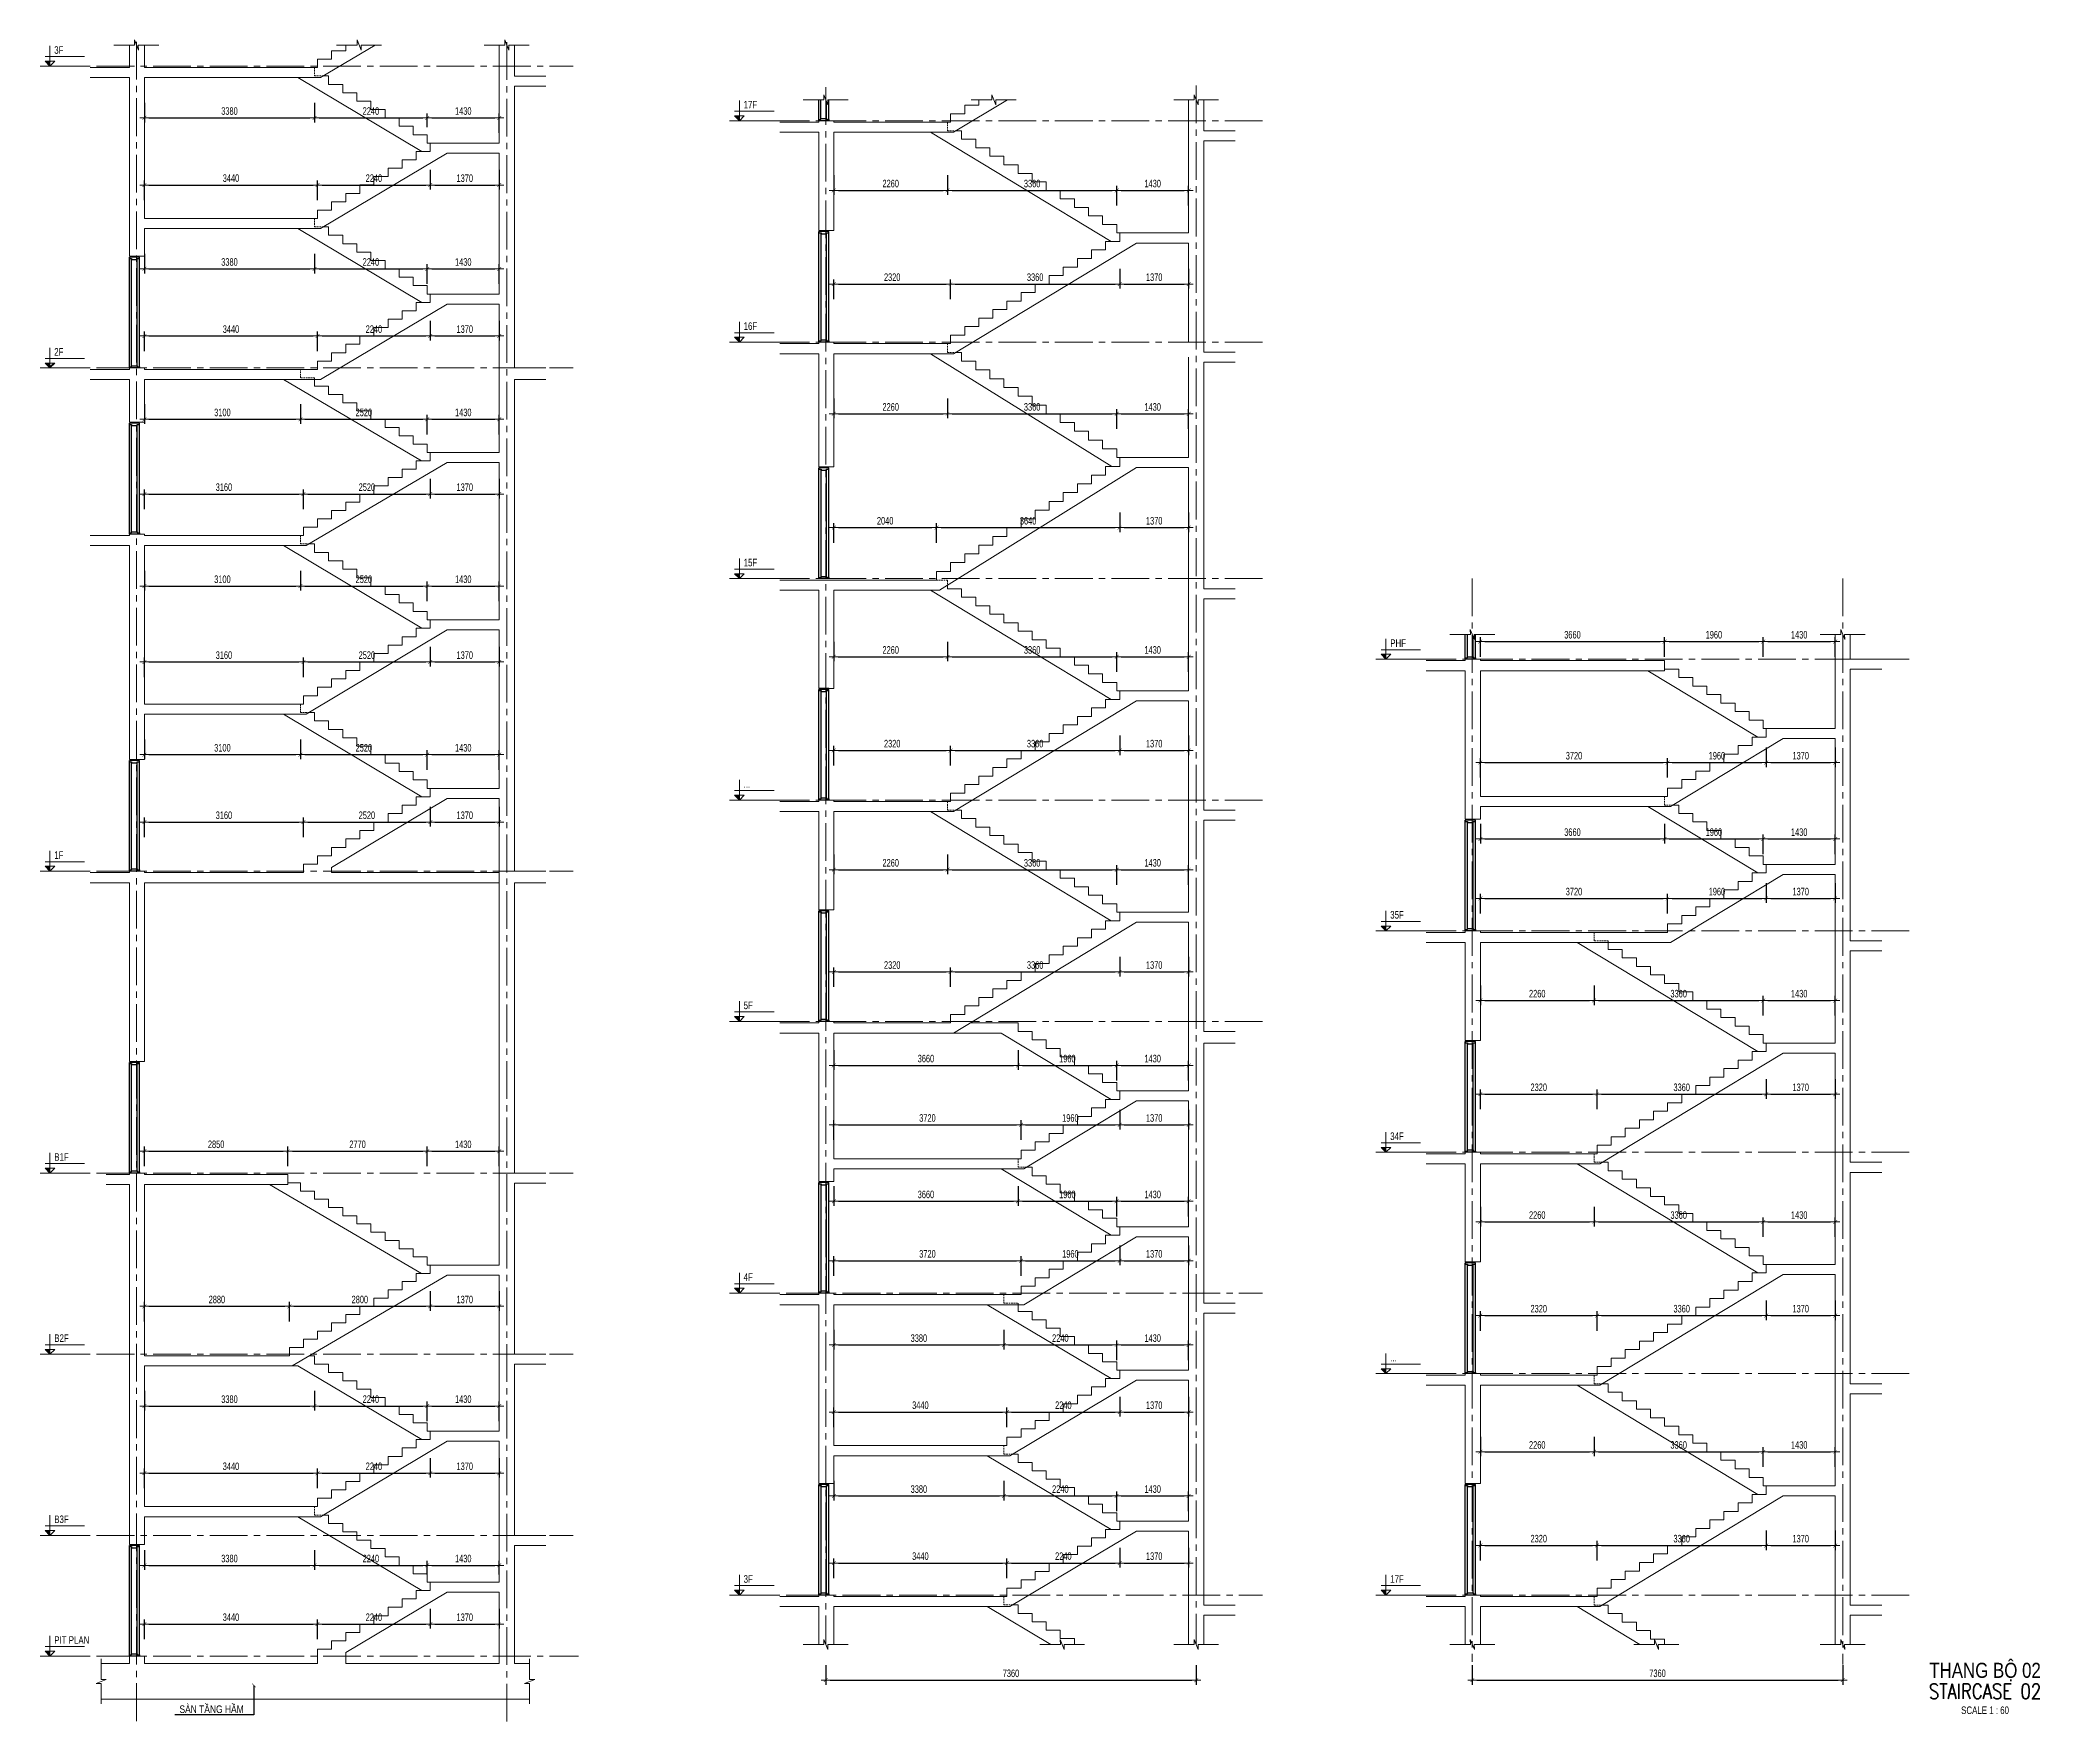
# Model space of a CAD drawing. Header units: millimetres. Extents: x -179076 to 254975, y -18667 to 296191.
# Drawn here: x 62883 to 102621, y 262626 to 296094 of the extents above; entities that cross this region are included whole.
import ezdxf
from ezdxf.enums import TextEntityAlignment as Align

# ---------------------------------------------------------------- set-up
doc = ezdxf.new("R2010")
doc.units = ezdxf.units.MM
doc.linetypes.add('CENTER2', pattern=[1.125, 0.75, -0.125, 0.125, -0.125])
doc.linetypes.add('HIDDEN2', pattern=[4.7625, 3.175, -1.5875])
doc.layers.get('Defpoints').update_dxf_attribs({"color": 151, "lineweight": 9})
doc.layers.add('A-DOOR', color=4, linetype='Continuous')
doc.layers.add('DOOR', color=4, linetype='Continuous')
for name, color, linetype, lineweight in [('NDC_S_ANNO', 7, 'Continuous', 20), ('NDC_S_AXIS', 5, 'CENTER2', 13), ('NDC_S_CONTINUOUS', 3, 'Continuous', 20), ('NDC_S_DIM', 1, 'Continuous', 15), ('NDC_S_ENG TITLE', 3, 'Continuous', 20), ('NDC_S_HIDDEN', 8, 'HIDDEN2', 13), ('NDC_S_SLAB', 2, 'Continuous', 20), ('NDC_S_SYMBOL', 1, 'Continuous', 15), ('NDC_S_TEXT SYMBOL', 7, 'Continuous', 20), ('NDC_S_VN TEXT', 7, 'Continuous', 20), ('NDC_S_VN TITLE', 6, 'Continuous', 35)]:
    doc.layers.add(name, color=color, linetype=linetype, lineweight=lineweight)
doc.styles.add('NDC_ANNO', font='', dxfattribs={"width": 0.8})
doc.styles.add('NDC_DIM', font='', dxfattribs={"width": 0.75})
doc.styles.add('NDC_EN TXT', font='romans.shx', dxfattribs={"width": 0.8})
doc.styles.add('NDC_VIE TXT', font='arial.ttf', dxfattribs={"width": 0.8})
doc.styles.get('NDC_ANNO').set_extended_font_data('Dotum')
doc.styles.get('NDC_DIM').set_extended_font_data('Dotum')
doc.dimstyles.new('NDC_dim_50', dxfattribs={"dimscale": 50, "dimtxt": 2.5, "dimasz": 1.5, "dimexe": 1.5, "dimexo": 2.5, "dimgap": 1, "dimtad": 1, "dimdec": 0, "dimzin": 0, "dimdsep": 46, "dimtxsty": 'NDC_DIM', "dimblk": 'DIMMARK', "dimcen": 0.09, "dimdle": 1.2, "dimclrd": 1, "dimclre": 1, "dimclrt": 3, "dimadec": 0, "dimazin": 0, "dimtfac": 1, "dimtdec": 0, "dimtix": 1, "dimtofl": 0, "dimtmove": 0, "dimatfit": 3, "dimfxl": 8, "dimfxlon": 1, "dimtolj": 1, "dimtzin": 0, "dimarcsym": 0})
doc.dimstyles.new('NDC_dim_60', dxfattribs={"dimscale": 60, "dimtxt": 2.5, "dimasz": 1.5, "dimexe": 1.5, "dimexo": 2.5, "dimgap": 1, "dimtad": 1, "dimdec": 0, "dimzin": 0, "dimdsep": 46, "dimtxsty": 'NDC_DIM', "dimblk": 'DIMMARK', "dimcen": 0.09, "dimdle": 1.2, "dimclrd": 1, "dimclre": 1, "dimclrt": 3, "dimadec": 0, "dimazin": 0, "dimtfac": 1, "dimtdec": 0, "dimtix": 1, "dimtofl": 0, "dimtmove": 0, "dimatfit": 3, "dimfxl": 5, "dimfxlon": 1, "dimtolj": 1, "dimtzin": 0, "dimarcsym": 0})

msp = doc.modelspace()

# ---------------------------------------------------------------- texts
at = {"layer": 'NDC_S_VN TEXT', "style": 'NDC_VIE TXT', "width": 0.8}
msp.add_text('SÀN TẦNG HẦM', height=150, dxfattribs=at).set_placement((65654.6, 262920.4), align=Align.MIDDLE_LEFT)

# ---------------------------------------------------------------- blocks, each defined once
blk = doc.blocks.new('X-SECTION-2$0$X-SEC-DOO2')
at = {"layer": 'A-DOOR'}
for p, q in [((41976, 101972), (41976, 104172)), ((42021, 102017), (42021, 104127)), ((42131, 102017), (42131, 104127)), ((42176, 101972), (42176, 104172))]:
    blk.add_line(p, q, dxfattribs=at)
for points in [[(41976, 104172), (41976, 104147), (42021, 104147), (42021, 104127), (42131, 104127), (42131, 104147), (42176, 104147), (42176, 104172)], [(41976, 101972), (41976, 101997), (42021, 101997), (42021, 102017), (42131, 102017), (42131, 101997), (42176, 101997), (42176, 101972)]]:
    blk.add_lwpolyline(points, close=True, dxfattribs=at)
at = {"layer": 'Defpoints'}
blk.add_line((41976, 104192), (42176, 104192), dxfattribs=at)
blk = doc.blocks.new('kata_block_CT')
at = {"layer": 'NDC_S_ANNO'}
blk.add_hatch(color=3, dxfattribs=at).paths.add_polyline_path([(0, 1.6), (-1.61, 1.6), (0, 0)])
at = {"layer": 'NDC_S_ANNO', "ltscale": 50}
h = blk.add_hatch(dxfattribs=at)
h.set_pattern_fill('ANSI31', color=256, scale=1.406, style=0)
h.paths.add_polyline_path([(0, 1.6), (0, 0), (1.61, 1.6)])
for p, q in [((11.56, 0), (-1.64, 0)), ((-1.59, 3.14), (11.47, 3.14))]:
    blk.add_line(p, q, dxfattribs=at)
for points in [[(0, 6.69), (0, 0)], [(0, 0), (-1.61, 1.6), (0, 1.6)], [(0, 0), (1.61, 1.6), (0, 1.6)]]:
    blk.add_lwpolyline(points, dxfattribs=at)
at = {"layer": 'NDC_S_ANNO', "color": 8, "ltscale": 50}
blk.add_lwpolyline([(0, 0), (-1.61, 1.6), (0, 1.6)], dxfattribs=at)
at = {"layer": 'NDC_S_TEXT SYMBOL', "color": 3, "style": 'NDC_ANNO', "width": 0.8}
blk.add_attdef('CT', (1.41, 4.07), '', height=2.5, dxfattribs=at)
blk = doc.blocks.new('DIMMARK')
at = {"layer": 'NDC_S_DIM', "color": 1}
blk.add_line((-1.5, 0), (1, 0), dxfattribs=at)
at = {"layer": 'NDC_S_DIM', "color": 2, "const_width": 0.1}
blk.add_lwpolyline([(-0.42, -0.42), (0.42, 0.42)], dxfattribs=at)
blk = doc.blocks.new('*D397')
at = {"layer": 'Defpoints', "color": 0, "transparency": 16777216}
for p in [(68398, 264612), (64958, 263826), (68398, 263826)]:
    blk.add_point(p, dxfattribs=at)
at = {"layer": 'NDC_S_DIM', "color": 1, "lineweight": -2, "transparency": 16777216}
for p, q in [((64958, 264312), (64958, 264702)), ((68398, 264312), (68398, 264702)), ((65048, 264612), (68308, 264612))]:
    blk.add_line(p, q, dxfattribs=at)
at = {"layer": 'NDC_S_DIM', "color": 1, "lineweight": -2, "transparency": 16777216, "xscale": 90, "yscale": 90, "zscale": 90, "rotation": 180}
blk.add_blockref('DIMMARK', (64958, 264612), dxfattribs=at)
at = {"layer": 'NDC_S_DIM', "color": 1, "lineweight": -2, "transparency": 16777216, "xscale": 90, "yscale": 90, "zscale": 90}
blk.add_blockref('DIMMARK', (68398, 264612), dxfattribs=at)
at = {"layer": 'NDC_S_DIM', "color": 3, "transparency": 16777216, "insert": (66678, 264747), "char_height": 150, "attachment_point": 5, "style": 'NDC_DIM'}
blk.add_mtext('\\A1;3440', dxfattribs=at)
blk = doc.blocks.new('*D398')
at = {"layer": 'Defpoints', "color": 0, "transparency": 16777216}
for p in [(70638, 265279), (70638, 264612), (68398, 263826)]:
    blk.add_point(p, dxfattribs=at)
at = {"layer": 'NDC_S_DIM', "color": 1, "lineweight": -2, "transparency": 16777216}
for p, q in [((68398, 264312), (68398, 264702)), ((70638, 264912), (70638, 264522)), ((68488, 264612), (70548, 264612))]:
    blk.add_line(p, q, dxfattribs=at)
at = {"layer": 'NDC_S_DIM', "color": 1, "lineweight": -2, "transparency": 16777216, "xscale": 90, "yscale": 90, "zscale": 90, "rotation": 180}
blk.add_blockref('DIMMARK', (68398, 264612), dxfattribs=at)
at = {"layer": 'NDC_S_DIM', "color": 1, "lineweight": -2, "transparency": 16777216, "xscale": 90, "yscale": 90, "zscale": 90}
blk.add_blockref('DIMMARK', (70638, 264612), dxfattribs=at)
at = {"layer": 'NDC_S_DIM', "color": 3, "transparency": 16777216, "insert": (69518, 264747), "char_height": 150, "attachment_point": 5, "style": 'NDC_DIM'}
blk.add_mtext('\\A1;2240', dxfattribs=at)
blk = doc.blocks.new('*D399')
at = {"layer": 'Defpoints', "color": 0, "transparency": 16777216}
for p in [(70638, 265279), (72008, 265246), (72008, 264612)]:
    blk.add_point(p, dxfattribs=at)
at = {"layer": 'NDC_S_DIM', "color": 1, "lineweight": -2, "transparency": 16777216}
for p, q in [((70638, 264912), (70638, 264522)), ((72008, 264912), (72008, 264522)), ((70728, 264612), (71918, 264612))]:
    blk.add_line(p, q, dxfattribs=at)
at = {"layer": 'NDC_S_DIM', "color": 1, "lineweight": -2, "transparency": 16777216, "xscale": 90, "yscale": 90, "zscale": 90, "rotation": 180}
blk.add_blockref('DIMMARK', (70638, 264612), dxfattribs=at)
at = {"layer": 'NDC_S_DIM', "color": 1, "lineweight": -2, "transparency": 16777216, "xscale": 90, "yscale": 90, "zscale": 90}
blk.add_blockref('DIMMARK', (72008, 264612), dxfattribs=at)
at = {"layer": 'NDC_S_DIM', "color": 3, "transparency": 16777216, "insert": (71323, 264747), "char_height": 150, "attachment_point": 5, "style": 'NDC_DIM'}
blk.add_mtext('\\A1;1370', dxfattribs=at)
blk = doc.blocks.new('*D400')
at = {"layer": 'Defpoints', "color": 0, "transparency": 16777216}
for p in [(64958, 266946), (68338, 266946), (68338, 265779)]:
    blk.add_point(p, dxfattribs=at)
at = {"layer": 'NDC_S_DIM', "color": 1, "lineweight": -2, "transparency": 16777216}
for p, q in [((64958, 266079), (64958, 265689)), ((68338, 266079), (68338, 265689)), ((65048, 265779), (68248, 265779))]:
    blk.add_line(p, q, dxfattribs=at)
at = {"layer": 'NDC_S_DIM', "color": 1, "lineweight": -2, "transparency": 16777216, "xscale": 90, "yscale": 90, "zscale": 90, "rotation": 180}
blk.add_blockref('DIMMARK', (64958, 265779), dxfattribs=at)
at = {"layer": 'NDC_S_DIM', "color": 1, "lineweight": -2, "transparency": 16777216, "xscale": 90, "yscale": 90, "zscale": 90}
blk.add_blockref('DIMMARK', (68338, 265779), dxfattribs=at)
at = {"layer": 'NDC_S_DIM', "color": 3, "transparency": 16777216, "insert": (66648, 265914), "char_height": 150, "attachment_point": 5, "style": 'NDC_DIM'}
blk.add_mtext('\\A1;3380', dxfattribs=at)
blk = doc.blocks.new('*D401')
at = {"layer": 'Defpoints', "color": 0, "transparency": 16777216}
for p in [(68338, 266946), (70578, 265779), (70578, 265446)]:
    blk.add_point(p, dxfattribs=at)
at = {"layer": 'NDC_S_DIM', "color": 1, "lineweight": -2, "transparency": 16777216}
for p, q in [((68338, 266079), (68338, 265689)), ((70578, 265596), (70578, 265869)), ((68428, 265779), (70488, 265779))]:
    blk.add_line(p, q, dxfattribs=at)
at = {"layer": 'NDC_S_DIM', "color": 1, "lineweight": -2, "transparency": 16777216, "xscale": 90, "yscale": 90, "zscale": 90, "rotation": 180}
blk.add_blockref('DIMMARK', (68338, 265779), dxfattribs=at)
at = {"layer": 'NDC_S_DIM', "color": 1, "lineweight": -2, "transparency": 16777216, "xscale": 90, "yscale": 90, "zscale": 90}
blk.add_blockref('DIMMARK', (70578, 265779), dxfattribs=at)
at = {"layer": 'NDC_S_DIM', "color": 3, "transparency": 16777216, "insert": (69458, 265914), "char_height": 150, "attachment_point": 5, "style": 'NDC_DIM'}
blk.add_mtext('\\A1;2240', dxfattribs=at)
blk = doc.blocks.new('*D402')
at = {"layer": 'Defpoints', "color": 0, "transparency": 16777216}
for p in [(72008, 265779), (70578, 265446), (72008, 265446)]:
    blk.add_point(p, dxfattribs=at)
at = {"layer": 'NDC_S_DIM', "color": 1, "lineweight": -2, "transparency": 16777216}
for p, q in [((70578, 265596), (70578, 265869)), ((72008, 265596), (72008, 265869)), ((70668, 265779), (71918, 265779))]:
    blk.add_line(p, q, dxfattribs=at)
at = {"layer": 'NDC_S_DIM', "color": 1, "lineweight": -2, "transparency": 16777216, "xscale": 90, "yscale": 90, "zscale": 90, "rotation": 180}
blk.add_blockref('DIMMARK', (70578, 265779), dxfattribs=at)
at = {"layer": 'NDC_S_DIM', "color": 1, "lineweight": -2, "transparency": 16777216, "xscale": 90, "yscale": 90, "zscale": 90}
blk.add_blockref('DIMMARK', (72008, 265779), dxfattribs=at)
at = {"layer": 'NDC_S_DIM', "color": 3, "transparency": 16777216, "insert": (71293, 265914), "char_height": 150, "attachment_point": 5, "style": 'NDC_DIM'}
blk.add_mtext('\\A1;1430', dxfattribs=at)
blk = doc.blocks.new('*D403')
at = {"layer": 'Defpoints', "color": 0, "transparency": 16777216}
for p in [(68398, 267612), (64958, 266946), (68398, 266946)]:
    blk.add_point(p, dxfattribs=at)
at = {"layer": 'NDC_S_DIM', "color": 1, "lineweight": -2, "transparency": 16777216}
for p, q in [((64958, 267312), (64958, 267702)), ((65048, 267612), (68308, 267612)), ((68398, 267312), (68398, 267702))]:
    blk.add_line(p, q, dxfattribs=at)
at = {"layer": 'NDC_S_DIM', "color": 1, "lineweight": -2, "transparency": 16777216, "xscale": 90, "yscale": 90, "zscale": 90, "rotation": 180}
blk.add_blockref('DIMMARK', (64958, 267612), dxfattribs=at)
at = {"layer": 'NDC_S_DIM', "color": 1, "lineweight": -2, "transparency": 16777216, "xscale": 90, "yscale": 90, "zscale": 90}
blk.add_blockref('DIMMARK', (68398, 267612), dxfattribs=at)
at = {"layer": 'NDC_S_DIM', "color": 3, "transparency": 16777216, "insert": (66678, 267747), "char_height": 150, "attachment_point": 5, "style": 'NDC_DIM'}
blk.add_mtext('\\A1;3440', dxfattribs=at)
blk = doc.blocks.new('*D404')
at = {"layer": 'Defpoints', "color": 0, "transparency": 16777216}
for p in [(70638, 268279), (70638, 267612), (68398, 266946)]:
    blk.add_point(p, dxfattribs=at)
at = {"layer": 'NDC_S_DIM', "color": 1, "lineweight": -2, "transparency": 16777216}
for p, q in [((70638, 267912), (70638, 267522)), ((68398, 267312), (68398, 267702)), ((68488, 267612), (70548, 267612))]:
    blk.add_line(p, q, dxfattribs=at)
at = {"layer": 'NDC_S_DIM', "color": 1, "lineweight": -2, "transparency": 16777216, "xscale": 90, "yscale": 90, "zscale": 90, "rotation": 180}
blk.add_blockref('DIMMARK', (68398, 267612), dxfattribs=at)
at = {"layer": 'NDC_S_DIM', "color": 1, "lineweight": -2, "transparency": 16777216, "xscale": 90, "yscale": 90, "zscale": 90}
blk.add_blockref('DIMMARK', (70638, 267612), dxfattribs=at)
at = {"layer": 'NDC_S_DIM', "color": 3, "transparency": 16777216, "insert": (69518, 267747), "char_height": 150, "attachment_point": 5, "style": 'NDC_DIM'}
blk.add_mtext('\\A1;2240', dxfattribs=at)
blk = doc.blocks.new('*D405')
at = {"layer": 'Defpoints', "color": 0, "transparency": 16777216}
for p in [(70638, 268279), (72008, 268246), (72008, 267612)]:
    blk.add_point(p, dxfattribs=at)
at = {"layer": 'NDC_S_DIM', "color": 1, "lineweight": -2, "transparency": 16777216}
for p, q in [((70638, 267912), (70638, 267522)), ((72008, 267912), (72008, 267522)), ((70728, 267612), (71918, 267612))]:
    blk.add_line(p, q, dxfattribs=at)
at = {"layer": 'NDC_S_DIM', "color": 1, "lineweight": -2, "transparency": 16777216, "xscale": 90, "yscale": 90, "zscale": 90, "rotation": 180}
blk.add_blockref('DIMMARK', (70638, 267612), dxfattribs=at)
at = {"layer": 'NDC_S_DIM', "color": 1, "lineweight": -2, "transparency": 16777216, "xscale": 90, "yscale": 90, "zscale": 90}
blk.add_blockref('DIMMARK', (72008, 267612), dxfattribs=at)
at = {"layer": 'NDC_S_DIM', "color": 3, "transparency": 16777216, "insert": (71323, 267747), "char_height": 150, "attachment_point": 5, "style": 'NDC_DIM'}
blk.add_mtext('\\A1;1370', dxfattribs=at)
blk = doc.blocks.new('*D406')
at = {"layer": 'Defpoints', "color": 0, "transparency": 16777216}
for p in [(64958, 269746), (68338, 269779), (68338, 268946)]:
    blk.add_point(p, dxfattribs=at)
at = {"layer": 'NDC_S_DIM', "color": 1, "lineweight": -2, "transparency": 16777216}
for p, q in [((64958, 269246), (64958, 268856)), ((68338, 269246), (68338, 268856)), ((65048, 268946), (68248, 268946))]:
    blk.add_line(p, q, dxfattribs=at)
at = {"layer": 'NDC_S_DIM', "color": 1, "lineweight": -2, "transparency": 16777216, "xscale": 90, "yscale": 90, "zscale": 90, "rotation": 180}
blk.add_blockref('DIMMARK', (64958, 268946), dxfattribs=at)
at = {"layer": 'NDC_S_DIM', "color": 1, "lineweight": -2, "transparency": 16777216, "xscale": 90, "yscale": 90, "zscale": 90}
blk.add_blockref('DIMMARK', (68338, 268946), dxfattribs=at)
at = {"layer": 'NDC_S_DIM', "color": 3, "transparency": 16777216, "insert": (66648, 269081), "char_height": 150, "attachment_point": 5, "style": 'NDC_DIM'}
blk.add_mtext('\\A1;3380', dxfattribs=at)
blk = doc.blocks.new('*D407')
at = {"layer": 'Defpoints', "color": 0, "transparency": 16777216}
for p in [(68338, 269779), (70578, 268946), (70578, 268446)]:
    blk.add_point(p, dxfattribs=at)
at = {"layer": 'NDC_S_DIM', "color": 1, "lineweight": -2, "transparency": 16777216}
for p, q in [((68338, 269246), (68338, 268856)), ((70578, 268646), (70578, 269036)), ((68428, 268946), (70488, 268946))]:
    blk.add_line(p, q, dxfattribs=at)
at = {"layer": 'NDC_S_DIM', "color": 1, "lineweight": -2, "transparency": 16777216, "xscale": 90, "yscale": 90, "zscale": 90, "rotation": 180}
blk.add_blockref('DIMMARK', (68338, 268946), dxfattribs=at)
at = {"layer": 'NDC_S_DIM', "color": 1, "lineweight": -2, "transparency": 16777216, "xscale": 90, "yscale": 90, "zscale": 90}
blk.add_blockref('DIMMARK', (70578, 268946), dxfattribs=at)
at = {"layer": 'NDC_S_DIM', "color": 3, "transparency": 16777216, "insert": (69458, 269081), "char_height": 150, "attachment_point": 5, "style": 'NDC_DIM'}
blk.add_mtext('\\A1;2240', dxfattribs=at)
blk = doc.blocks.new('*D408')
at = {"layer": 'Defpoints', "color": 0, "transparency": 16777216}
for p in [(72008, 268946), (70578, 268446), (72008, 268446)]:
    blk.add_point(p, dxfattribs=at)
at = {"layer": 'NDC_S_DIM', "color": 1, "lineweight": -2, "transparency": 16777216}
for p, q in [((70578, 268646), (70578, 269036)), ((72008, 268646), (72008, 269036)), ((70668, 268946), (71918, 268946))]:
    blk.add_line(p, q, dxfattribs=at)
at = {"layer": 'NDC_S_DIM', "color": 1, "lineweight": -2, "transparency": 16777216, "xscale": 90, "yscale": 90, "zscale": 90, "rotation": 180}
blk.add_blockref('DIMMARK', (70578, 268946), dxfattribs=at)
at = {"layer": 'NDC_S_DIM', "color": 1, "lineweight": -2, "transparency": 16777216, "xscale": 90, "yscale": 90, "zscale": 90}
blk.add_blockref('DIMMARK', (72008, 268946), dxfattribs=at)
at = {"layer": 'NDC_S_DIM', "color": 3, "transparency": 16777216, "insert": (71293, 269081), "char_height": 150, "attachment_point": 5, "style": 'NDC_DIM'}
blk.add_mtext('\\A1;1430', dxfattribs=at)
blk = doc.blocks.new('*D409')
at = {"layer": 'Defpoints', "color": 0, "transparency": 16777216}
for p in [(67838, 270927), (64958, 269946), (67838, 269946)]:
    blk.add_point(p, dxfattribs=at)
at = {"layer": 'NDC_S_DIM', "color": 1, "lineweight": -2, "transparency": 16777216}
for p, q in [((64958, 270627), (64958, 271017)), ((67838, 270627), (67838, 271017)), ((65048, 270927), (67748, 270927))]:
    blk.add_line(p, q, dxfattribs=at)
at = {"layer": 'NDC_S_DIM', "color": 1, "lineweight": -2, "transparency": 16777216, "xscale": 90, "yscale": 90, "zscale": 90, "rotation": 180}
blk.add_blockref('DIMMARK', (64958, 270927), dxfattribs=at)
at = {"layer": 'NDC_S_DIM', "color": 1, "lineweight": -2, "transparency": 16777216, "xscale": 90, "yscale": 90, "zscale": 90}
blk.add_blockref('DIMMARK', (67838, 270927), dxfattribs=at)
at = {"layer": 'NDC_S_DIM', "color": 3, "transparency": 16777216, "insert": (66398, 271062), "char_height": 150, "attachment_point": 5, "style": 'NDC_DIM'}
blk.add_mtext('\\A1;2880', dxfattribs=at)
blk = doc.blocks.new('*D410')
at = {"layer": 'Defpoints', "color": 0, "transparency": 16777216}
for p in [(70638, 271582), (70638, 270927), (67838, 269946)]:
    blk.add_point(p, dxfattribs=at)
at = {"layer": 'NDC_S_DIM', "color": 1, "lineweight": -2, "transparency": 16777216}
for p, q in [((67838, 270627), (67838, 271017)), ((70638, 271227), (70638, 270837)), ((67928, 270927), (70548, 270927))]:
    blk.add_line(p, q, dxfattribs=at)
at = {"layer": 'NDC_S_DIM', "color": 1, "lineweight": -2, "transparency": 16777216, "xscale": 90, "yscale": 90, "zscale": 90, "rotation": 180}
blk.add_blockref('DIMMARK', (67838, 270927), dxfattribs=at)
at = {"layer": 'NDC_S_DIM', "color": 1, "lineweight": -2, "transparency": 16777216, "xscale": 90, "yscale": 90, "zscale": 90}
blk.add_blockref('DIMMARK', (70638, 270927), dxfattribs=at)
at = {"layer": 'NDC_S_DIM', "color": 3, "transparency": 16777216, "insert": (69238, 271062), "char_height": 150, "attachment_point": 5, "style": 'NDC_DIM'}
blk.add_mtext('\\A1;2800', dxfattribs=at)
blk = doc.blocks.new('*D411')
at = {"layer": 'Defpoints', "color": 0, "transparency": 16777216}
for p in [(70638, 271582), (72008, 271546), (72008, 270927)]:
    blk.add_point(p, dxfattribs=at)
at = {"layer": 'NDC_S_DIM', "color": 1, "lineweight": -2, "transparency": 16777216}
for p, q in [((70638, 271227), (70638, 270837)), ((72008, 271227), (72008, 270837)), ((70728, 270927), (71918, 270927))]:
    blk.add_line(p, q, dxfattribs=at)
at = {"layer": 'NDC_S_DIM', "color": 1, "lineweight": -2, "transparency": 16777216, "xscale": 90, "yscale": 90, "zscale": 90, "rotation": 180}
blk.add_blockref('DIMMARK', (70638, 270927), dxfattribs=at)
at = {"layer": 'NDC_S_DIM', "color": 1, "lineweight": -2, "transparency": 16777216, "xscale": 90, "yscale": 90, "zscale": 90}
blk.add_blockref('DIMMARK', (72008, 270927), dxfattribs=at)
at = {"layer": 'NDC_S_DIM', "color": 3, "transparency": 16777216, "insert": (71323, 271062), "char_height": 150, "attachment_point": 5, "style": 'NDC_DIM'}
blk.add_mtext('\\A1;1370', dxfattribs=at)
blk = doc.blocks.new('*D412')
at = {"layer": 'Defpoints', "color": 0, "transparency": 16777216}
for p in [(67808, 274011), (64958, 273346), (67808, 273382)]:
    blk.add_point(p, dxfattribs=at)
at = {"layer": 'NDC_S_DIM', "color": 1, "lineweight": -2, "transparency": 16777216}
for p, q in [((64958, 273711), (64958, 274101)), ((65048, 274011), (67718, 274011)), ((67808, 273711), (67808, 274101))]:
    blk.add_line(p, q, dxfattribs=at)
at = {"layer": 'NDC_S_DIM', "color": 1, "lineweight": -2, "transparency": 16777216, "xscale": 90, "yscale": 90, "zscale": 90, "rotation": 180}
blk.add_blockref('DIMMARK', (64958, 274011), dxfattribs=at)
at = {"layer": 'NDC_S_DIM', "color": 1, "lineweight": -2, "transparency": 16777216, "xscale": 90, "yscale": 90, "zscale": 90}
blk.add_blockref('DIMMARK', (67808, 274011), dxfattribs=at)
at = {"layer": 'NDC_S_DIM', "color": 3, "transparency": 16777216, "insert": (66383, 274146), "char_height": 150, "attachment_point": 5, "style": 'NDC_DIM'}
blk.add_mtext('\\A1;2850', dxfattribs=at)
blk = doc.blocks.new('*D413')
at = {"layer": 'Defpoints', "color": 0, "transparency": 16777216}
for p in [(70578, 274011), (67808, 273382), (70578, 271909)]:
    blk.add_point(p, dxfattribs=at)
at = {"layer": 'NDC_S_DIM', "color": 1, "lineweight": -2, "transparency": 16777216}
for p, q in [((67808, 273711), (67808, 274101)), ((67898, 274011), (70488, 274011)), ((70578, 273711), (70578, 274101))]:
    blk.add_line(p, q, dxfattribs=at)
at = {"layer": 'NDC_S_DIM', "color": 1, "lineweight": -2, "transparency": 16777216, "xscale": 90, "yscale": 90, "zscale": 90, "rotation": 180}
blk.add_blockref('DIMMARK', (67808, 274011), dxfattribs=at)
at = {"layer": 'NDC_S_DIM', "color": 1, "lineweight": -2, "transparency": 16777216, "xscale": 90, "yscale": 90, "zscale": 90}
blk.add_blockref('DIMMARK', (70578, 274011), dxfattribs=at)
at = {"layer": 'NDC_S_DIM', "color": 3, "transparency": 16777216, "insert": (69193, 274146), "char_height": 150, "attachment_point": 5, "style": 'NDC_DIM'}
blk.add_mtext('\\A1;2770', dxfattribs=at)
blk = doc.blocks.new('*D414')
at = {"layer": 'Defpoints', "color": 0, "transparency": 16777216}
for p in [(72008, 274011), (70578, 271909), (72008, 271746)]:
    blk.add_point(p, dxfattribs=at)
at = {"layer": 'NDC_S_DIM', "color": 1, "lineweight": -2, "transparency": 16777216}
for p, q in [((70578, 273711), (70578, 274101)), ((70668, 274011), (71918, 274011)), ((72008, 273711), (72008, 274101))]:
    blk.add_line(p, q, dxfattribs=at)
at = {"layer": 'NDC_S_DIM', "color": 1, "lineweight": -2, "transparency": 16777216, "xscale": 90, "yscale": 90, "zscale": 90, "rotation": 180}
blk.add_blockref('DIMMARK', (70578, 274011), dxfattribs=at)
at = {"layer": 'NDC_S_DIM', "color": 1, "lineweight": -2, "transparency": 16777216, "xscale": 90, "yscale": 90, "zscale": 90}
blk.add_blockref('DIMMARK', (72008, 274011), dxfattribs=at)
at = {"layer": 'NDC_S_DIM', "color": 3, "transparency": 16777216, "insert": (71293, 274146), "char_height": 150, "attachment_point": 5, "style": 'NDC_DIM'}
blk.add_mtext('\\A1;1430', dxfattribs=at)
blk = doc.blocks.new('*D415')
at = {"layer": 'Defpoints', "color": 0, "transparency": 16777216}
for p in [(68118, 280551), (64958, 279546), (68118, 279546)]:
    blk.add_point(p, dxfattribs=at)
at = {"layer": 'NDC_S_DIM', "color": 1, "lineweight": -2, "transparency": 16777216}
for p, q in [((64958, 280251), (64958, 280641)), ((65048, 280551), (68028, 280551)), ((68118, 280251), (68118, 280641))]:
    blk.add_line(p, q, dxfattribs=at)
at = {"layer": 'NDC_S_DIM', "color": 1, "lineweight": -2, "transparency": 16777216, "xscale": 90, "yscale": 90, "zscale": 90, "rotation": 180}
blk.add_blockref('DIMMARK', (64958, 280551), dxfattribs=at)
at = {"layer": 'NDC_S_DIM', "color": 1, "lineweight": -2, "transparency": 16777216, "xscale": 90, "yscale": 90, "zscale": 90}
blk.add_blockref('DIMMARK', (68118, 280551), dxfattribs=at)
at = {"layer": 'NDC_S_DIM', "color": 3, "transparency": 16777216, "insert": (66538, 280686), "char_height": 150, "attachment_point": 5, "style": 'NDC_DIM'}
blk.add_mtext('\\A1;3160', dxfattribs=at)
blk = doc.blocks.new('*D416')
at = {"layer": 'Defpoints', "color": 0, "transparency": 16777216}
for p in [(70638, 281053), (70638, 280551), (68118, 279546)]:
    blk.add_point(p, dxfattribs=at)
at = {"layer": 'NDC_S_DIM', "color": 1, "lineweight": -2, "transparency": 16777216}
for p, q in [((68118, 280251), (68118, 280641)), ((68208, 280551), (70548, 280551)), ((70638, 280851), (70638, 280461))]:
    blk.add_line(p, q, dxfattribs=at)
at = {"layer": 'NDC_S_DIM', "color": 1, "lineweight": -2, "transparency": 16777216, "xscale": 90, "yscale": 90, "zscale": 90, "rotation": 180}
blk.add_blockref('DIMMARK', (68118, 280551), dxfattribs=at)
at = {"layer": 'NDC_S_DIM', "color": 1, "lineweight": -2, "transparency": 16777216, "xscale": 90, "yscale": 90, "zscale": 90}
blk.add_blockref('DIMMARK', (70638, 280551), dxfattribs=at)
at = {"layer": 'NDC_S_DIM', "color": 3, "transparency": 16777216, "insert": (69378, 280686), "char_height": 150, "attachment_point": 5, "style": 'NDC_DIM'}
blk.add_mtext('\\A1;2520', dxfattribs=at)
blk = doc.blocks.new('*D417')
at = {"layer": 'Defpoints', "color": 0, "transparency": 16777216}
for p in [(70638, 281053), (72008, 281021), (72008, 280551)]:
    blk.add_point(p, dxfattribs=at)
at = {"layer": 'NDC_S_DIM', "color": 1, "lineweight": -2, "transparency": 16777216}
for p, q in [((70638, 280851), (70638, 280461)), ((70728, 280551), (71918, 280551)), ((72008, 280851), (72008, 280461))]:
    blk.add_line(p, q, dxfattribs=at)
at = {"layer": 'NDC_S_DIM', "color": 1, "lineweight": -2, "transparency": 16777216, "xscale": 90, "yscale": 90, "zscale": 90, "rotation": 180}
blk.add_blockref('DIMMARK', (70638, 280551), dxfattribs=at)
at = {"layer": 'NDC_S_DIM', "color": 1, "lineweight": -2, "transparency": 16777216, "xscale": 90, "yscale": 90, "zscale": 90}
blk.add_blockref('DIMMARK', (72008, 280551), dxfattribs=at)
at = {"layer": 'NDC_S_DIM', "color": 3, "transparency": 16777216, "insert": (71323, 280686), "char_height": 150, "attachment_point": 5, "style": 'NDC_DIM'}
blk.add_mtext('\\A1;1370', dxfattribs=at)
blk = doc.blocks.new('*D418')
at = {"layer": 'Defpoints', "color": 0, "transparency": 16777216}
for p in [(64958, 282696), (68058, 282896), (68058, 281891)]:
    blk.add_point(p, dxfattribs=at)
at = {"layer": 'NDC_S_DIM', "color": 1, "lineweight": -2, "transparency": 16777216}
for p, q in [((64958, 282191), (64958, 281801)), ((68058, 282191), (68058, 281801)), ((65048, 281891), (67968, 281891))]:
    blk.add_line(p, q, dxfattribs=at)
at = {"layer": 'NDC_S_DIM', "color": 1, "lineweight": -2, "transparency": 16777216, "xscale": 90, "yscale": 90, "zscale": 90, "rotation": 180}
blk.add_blockref('DIMMARK', (64958, 281891), dxfattribs=at)
at = {"layer": 'NDC_S_DIM', "color": 1, "lineweight": -2, "transparency": 16777216, "xscale": 90, "yscale": 90, "zscale": 90}
blk.add_blockref('DIMMARK', (68058, 281891), dxfattribs=at)
at = {"layer": 'NDC_S_DIM', "color": 3, "transparency": 16777216, "insert": (66508, 282026), "char_height": 150, "attachment_point": 5, "style": 'NDC_DIM'}
blk.add_mtext('\\A1;3100', dxfattribs=at)
blk = doc.blocks.new('*D419')
at = {"layer": 'Defpoints', "color": 0, "transparency": 16777216}
for p in [(68058, 282896), (70578, 281891), (70578, 281221)]:
    blk.add_point(p, dxfattribs=at)
at = {"layer": 'NDC_S_DIM', "color": 1, "lineweight": -2, "transparency": 16777216}
for p, q in [((68058, 282191), (68058, 281801)), ((68148, 281891), (70488, 281891)), ((70578, 281591), (70578, 281981))]:
    blk.add_line(p, q, dxfattribs=at)
at = {"layer": 'NDC_S_DIM', "color": 1, "lineweight": -2, "transparency": 16777216, "xscale": 90, "yscale": 90, "zscale": 90, "rotation": 180}
blk.add_blockref('DIMMARK', (68058, 281891), dxfattribs=at)
at = {"layer": 'NDC_S_DIM', "color": 1, "lineweight": -2, "transparency": 16777216, "xscale": 90, "yscale": 90, "zscale": 90}
blk.add_blockref('DIMMARK', (70578, 281891), dxfattribs=at)
at = {"layer": 'NDC_S_DIM', "color": 3, "transparency": 16777216, "insert": (69318, 282026), "char_height": 150, "attachment_point": 5, "style": 'NDC_DIM'}
blk.add_mtext('\\A1;2520', dxfattribs=at)
blk = doc.blocks.new('*D420')
at = {"layer": 'Defpoints', "color": 0, "transparency": 16777216}
for p in [(72008, 281891), (70578, 281221), (72008, 281221)]:
    blk.add_point(p, dxfattribs=at)
at = {"layer": 'NDC_S_DIM', "color": 1, "lineweight": -2, "transparency": 16777216}
for p, q in [((70578, 281591), (70578, 281981)), ((70668, 281891), (71918, 281891)), ((72008, 281591), (72008, 281981))]:
    blk.add_line(p, q, dxfattribs=at)
at = {"layer": 'NDC_S_DIM', "color": 1, "lineweight": -2, "transparency": 16777216, "xscale": 90, "yscale": 90, "zscale": 90, "rotation": 180}
blk.add_blockref('DIMMARK', (70578, 281891), dxfattribs=at)
at = {"layer": 'NDC_S_DIM', "color": 1, "lineweight": -2, "transparency": 16777216, "xscale": 90, "yscale": 90, "zscale": 90}
blk.add_blockref('DIMMARK', (72008, 281891), dxfattribs=at)
at = {"layer": 'NDC_S_DIM', "color": 3, "transparency": 16777216, "insert": (71293, 282026), "char_height": 150, "attachment_point": 5, "style": 'NDC_DIM'}
blk.add_mtext('\\A1;1430', dxfattribs=at)
blk = doc.blocks.new('*D421')
at = {"layer": 'Defpoints', "color": 0, "transparency": 16777216}
for p in [(68118, 283733), (64958, 282896), (68118, 282896)]:
    blk.add_point(p, dxfattribs=at)
at = {"layer": 'NDC_S_DIM', "color": 1, "lineweight": -2, "transparency": 16777216}
for p, q in [((64958, 283433), (64958, 283823)), ((65048, 283733), (68028, 283733)), ((68118, 283433), (68118, 283823))]:
    blk.add_line(p, q, dxfattribs=at)
at = {"layer": 'NDC_S_DIM', "color": 1, "lineweight": -2, "transparency": 16777216, "xscale": 90, "yscale": 90, "zscale": 90, "rotation": 180}
blk.add_blockref('DIMMARK', (64958, 283733), dxfattribs=at)
at = {"layer": 'NDC_S_DIM', "color": 1, "lineweight": -2, "transparency": 16777216, "xscale": 90, "yscale": 90, "zscale": 90}
blk.add_blockref('DIMMARK', (68118, 283733), dxfattribs=at)
at = {"layer": 'NDC_S_DIM', "color": 3, "transparency": 16777216, "insert": (66538, 283868), "char_height": 150, "attachment_point": 5, "style": 'NDC_DIM'}
blk.add_mtext('\\A1;3160', dxfattribs=at)
blk = doc.blocks.new('*D422')
at = {"layer": 'Defpoints', "color": 0, "transparency": 16777216}
for p in [(70638, 284403), (70638, 283733), (68118, 282896)]:
    blk.add_point(p, dxfattribs=at)
at = {"layer": 'NDC_S_DIM', "color": 1, "lineweight": -2, "transparency": 16777216}
for p, q in [((68118, 283433), (68118, 283823)), ((68208, 283733), (70548, 283733)), ((70638, 284033), (70638, 283643))]:
    blk.add_line(p, q, dxfattribs=at)
at = {"layer": 'NDC_S_DIM', "color": 1, "lineweight": -2, "transparency": 16777216, "xscale": 90, "yscale": 90, "zscale": 90, "rotation": 180}
blk.add_blockref('DIMMARK', (68118, 283733), dxfattribs=at)
at = {"layer": 'NDC_S_DIM', "color": 1, "lineweight": -2, "transparency": 16777216, "xscale": 90, "yscale": 90, "zscale": 90}
blk.add_blockref('DIMMARK', (70638, 283733), dxfattribs=at)
at = {"layer": 'NDC_S_DIM', "color": 3, "transparency": 16777216, "insert": (69378, 283868), "char_height": 150, "attachment_point": 5, "style": 'NDC_DIM'}
blk.add_mtext('\\A1;2520', dxfattribs=at)
blk = doc.blocks.new('*D423')
at = {"layer": 'Defpoints', "color": 0, "transparency": 16777216}
for p in [(70638, 284403), (72008, 284371), (72008, 283733)]:
    blk.add_point(p, dxfattribs=at)
at = {"layer": 'NDC_S_DIM', "color": 1, "lineweight": -2, "transparency": 16777216}
for p, q in [((70638, 284033), (70638, 283643)), ((70728, 283733), (71918, 283733)), ((72008, 284033), (72008, 283643))]:
    blk.add_line(p, q, dxfattribs=at)
at = {"layer": 'NDC_S_DIM', "color": 1, "lineweight": -2, "transparency": 16777216, "xscale": 90, "yscale": 90, "zscale": 90, "rotation": 180}
blk.add_blockref('DIMMARK', (70638, 283733), dxfattribs=at)
at = {"layer": 'NDC_S_DIM', "color": 1, "lineweight": -2, "transparency": 16777216, "xscale": 90, "yscale": 90, "zscale": 90}
blk.add_blockref('DIMMARK', (72008, 283733), dxfattribs=at)
at = {"layer": 'NDC_S_DIM', "color": 3, "transparency": 16777216, "insert": (71323, 283868), "char_height": 150, "attachment_point": 5, "style": 'NDC_DIM'}
blk.add_mtext('\\A1;1370', dxfattribs=at)
blk = doc.blocks.new('*D424')
at = {"layer": 'Defpoints', "color": 0, "transparency": 16777216}
for p in [(64958, 286246), (68058, 286246), (68058, 285241)]:
    blk.add_point(p, dxfattribs=at)
at = {"layer": 'NDC_S_DIM', "color": 1, "lineweight": -2, "transparency": 16777216}
for p, q in [((64958, 285541), (64958, 285151)), ((68058, 285541), (68058, 285151)), ((65048, 285241), (67968, 285241))]:
    blk.add_line(p, q, dxfattribs=at)
at = {"layer": 'NDC_S_DIM', "color": 1, "lineweight": -2, "transparency": 16777216, "xscale": 90, "yscale": 90, "zscale": 90, "rotation": 180}
blk.add_blockref('DIMMARK', (64958, 285241), dxfattribs=at)
at = {"layer": 'NDC_S_DIM', "color": 1, "lineweight": -2, "transparency": 16777216, "xscale": 90, "yscale": 90, "zscale": 90}
blk.add_blockref('DIMMARK', (68058, 285241), dxfattribs=at)
at = {"layer": 'NDC_S_DIM', "color": 3, "transparency": 16777216, "insert": (66508, 285376), "char_height": 150, "attachment_point": 5, "style": 'NDC_DIM'}
blk.add_mtext('\\A1;3100', dxfattribs=at)
blk = doc.blocks.new('*D425')
at = {"layer": 'Defpoints', "color": 0, "transparency": 16777216}
for p in [(68058, 286246), (70578, 285241), (70578, 284738)]:
    blk.add_point(p, dxfattribs=at)
at = {"layer": 'NDC_S_DIM', "color": 1, "lineweight": -2, "transparency": 16777216}
for p, q in [((68058, 285541), (68058, 285151)), ((70578, 284941), (70578, 285331)), ((68148, 285241), (70488, 285241))]:
    blk.add_line(p, q, dxfattribs=at)
at = {"layer": 'NDC_S_DIM', "color": 1, "lineweight": -2, "transparency": 16777216, "xscale": 90, "yscale": 90, "zscale": 90, "rotation": 180}
blk.add_blockref('DIMMARK', (68058, 285241), dxfattribs=at)
at = {"layer": 'NDC_S_DIM', "color": 1, "lineweight": -2, "transparency": 16777216, "xscale": 90, "yscale": 90, "zscale": 90}
blk.add_blockref('DIMMARK', (70578, 285241), dxfattribs=at)
at = {"layer": 'NDC_S_DIM', "color": 3, "transparency": 16777216, "insert": (69318, 285376), "char_height": 150, "attachment_point": 5, "style": 'NDC_DIM'}
blk.add_mtext('\\A1;2520', dxfattribs=at)
blk = doc.blocks.new('*D426')
at = {"layer": 'Defpoints', "color": 0, "transparency": 16777216}
for p in [(72008, 285241), (70578, 284738), (72008, 284571)]:
    blk.add_point(p, dxfattribs=at)
at = {"layer": 'NDC_S_DIM', "color": 1, "lineweight": -2, "transparency": 16777216}
for p, q in [((70578, 284941), (70578, 285331)), ((72008, 284941), (72008, 285331)), ((70668, 285241), (71918, 285241))]:
    blk.add_line(p, q, dxfattribs=at)
at = {"layer": 'NDC_S_DIM', "color": 1, "lineweight": -2, "transparency": 16777216, "xscale": 90, "yscale": 90, "zscale": 90, "rotation": 180}
blk.add_blockref('DIMMARK', (70578, 285241), dxfattribs=at)
at = {"layer": 'NDC_S_DIM', "color": 1, "lineweight": -2, "transparency": 16777216, "xscale": 90, "yscale": 90, "zscale": 90}
blk.add_blockref('DIMMARK', (72008, 285241), dxfattribs=at)
at = {"layer": 'NDC_S_DIM', "color": 3, "transparency": 16777216, "insert": (71293, 285376), "char_height": 150, "attachment_point": 5, "style": 'NDC_DIM'}
blk.add_mtext('\\A1;1430', dxfattribs=at)
blk = doc.blocks.new('*D427')
at = {"layer": 'Defpoints', "color": 0, "transparency": 16777216}
for p in [(68118, 287071), (64958, 286246), (68118, 286411)]:
    blk.add_point(p, dxfattribs=at)
at = {"layer": 'NDC_S_DIM', "color": 1, "lineweight": -2, "transparency": 16777216}
for p, q in [((64958, 286771), (64958, 287161)), ((65048, 287071), (68028, 287071)), ((68118, 286771), (68118, 287161))]:
    blk.add_line(p, q, dxfattribs=at)
at = {"layer": 'NDC_S_DIM', "color": 1, "lineweight": -2, "transparency": 16777216, "xscale": 90, "yscale": 90, "zscale": 90, "rotation": 180}
blk.add_blockref('DIMMARK', (64958, 287071), dxfattribs=at)
at = {"layer": 'NDC_S_DIM', "color": 1, "lineweight": -2, "transparency": 16777216, "xscale": 90, "yscale": 90, "zscale": 90}
blk.add_blockref('DIMMARK', (68118, 287071), dxfattribs=at)
at = {"layer": 'NDC_S_DIM', "color": 3, "transparency": 16777216, "insert": (66538, 287206), "char_height": 150, "attachment_point": 5, "style": 'NDC_DIM'}
blk.add_mtext('\\A1;3160', dxfattribs=at)
blk = doc.blocks.new('*D428')
at = {"layer": 'Defpoints', "color": 0, "transparency": 16777216}
for p in [(70638, 287731), (70638, 287071), (68118, 286411)]:
    blk.add_point(p, dxfattribs=at)
at = {"layer": 'NDC_S_DIM', "color": 1, "lineweight": -2, "transparency": 16777216}
for p, q in [((70638, 287371), (70638, 286981)), ((68118, 286771), (68118, 287161)), ((68208, 287071), (70548, 287071))]:
    blk.add_line(p, q, dxfattribs=at)
at = {"layer": 'NDC_S_DIM', "color": 1, "lineweight": -2, "transparency": 16777216, "xscale": 90, "yscale": 90, "zscale": 90, "rotation": 180}
blk.add_blockref('DIMMARK', (68118, 287071), dxfattribs=at)
at = {"layer": 'NDC_S_DIM', "color": 1, "lineweight": -2, "transparency": 16777216, "xscale": 90, "yscale": 90, "zscale": 90}
blk.add_blockref('DIMMARK', (70638, 287071), dxfattribs=at)
at = {"layer": 'NDC_S_DIM', "color": 3, "transparency": 16777216, "insert": (69378, 287206), "char_height": 150, "attachment_point": 5, "style": 'NDC_DIM'}
blk.add_mtext('\\A1;2520', dxfattribs=at)
blk = doc.blocks.new('*D429')
at = {"layer": 'Defpoints', "color": 0, "transparency": 16777216}
for p in [(70638, 287731), (72008, 287696), (72008, 287071)]:
    blk.add_point(p, dxfattribs=at)
at = {"layer": 'NDC_S_DIM', "color": 1, "lineweight": -2, "transparency": 16777216}
for p, q in [((70638, 287371), (70638, 286981)), ((72008, 287371), (72008, 286981)), ((70728, 287071), (71918, 287071))]:
    blk.add_line(p, q, dxfattribs=at)
at = {"layer": 'NDC_S_DIM', "color": 1, "lineweight": -2, "transparency": 16777216, "xscale": 90, "yscale": 90, "zscale": 90, "rotation": 180}
blk.add_blockref('DIMMARK', (70638, 287071), dxfattribs=at)
at = {"layer": 'NDC_S_DIM', "color": 1, "lineweight": -2, "transparency": 16777216, "xscale": 90, "yscale": 90, "zscale": 90}
blk.add_blockref('DIMMARK', (72008, 287071), dxfattribs=at)
at = {"layer": 'NDC_S_DIM', "color": 3, "transparency": 16777216, "insert": (71323, 287206), "char_height": 150, "attachment_point": 5, "style": 'NDC_DIM'}
blk.add_mtext('\\A1;1370', dxfattribs=at)
blk = doc.blocks.new('*D430')
at = {"layer": 'Defpoints', "color": 0, "transparency": 16777216}
for p in [(64958, 289346), (68058, 289546), (68058, 288556)]:
    blk.add_point(p, dxfattribs=at)
at = {"layer": 'NDC_S_DIM', "color": 1, "lineweight": -2, "transparency": 16777216}
for p, q in [((64958, 288856), (64958, 288466)), ((65048, 288556), (67968, 288556)), ((68058, 288856), (68058, 288466))]:
    blk.add_line(p, q, dxfattribs=at)
at = {"layer": 'NDC_S_DIM', "color": 1, "lineweight": -2, "transparency": 16777216, "xscale": 90, "yscale": 90, "zscale": 90, "rotation": 180}
blk.add_blockref('DIMMARK', (64958, 288556), dxfattribs=at)
at = {"layer": 'NDC_S_DIM', "color": 1, "lineweight": -2, "transparency": 16777216, "xscale": 90, "yscale": 90, "zscale": 90}
blk.add_blockref('DIMMARK', (68058, 288556), dxfattribs=at)
at = {"layer": 'NDC_S_DIM', "color": 3, "transparency": 16777216, "insert": (66508, 288691), "char_height": 150, "attachment_point": 5, "style": 'NDC_DIM'}
blk.add_mtext('\\A1;3100', dxfattribs=at)
blk = doc.blocks.new('*D431')
at = {"layer": 'Defpoints', "color": 0, "transparency": 16777216}
for p in [(68058, 289546), (70578, 288556), (70578, 288061)]:
    blk.add_point(p, dxfattribs=at)
at = {"layer": 'NDC_S_DIM', "color": 1, "lineweight": -2, "transparency": 16777216}
for p, q in [((68058, 288856), (68058, 288466)), ((68148, 288556), (70488, 288556)), ((70578, 288256), (70578, 288646))]:
    blk.add_line(p, q, dxfattribs=at)
at = {"layer": 'NDC_S_DIM', "color": 1, "lineweight": -2, "transparency": 16777216, "xscale": 90, "yscale": 90, "zscale": 90, "rotation": 180}
blk.add_blockref('DIMMARK', (68058, 288556), dxfattribs=at)
at = {"layer": 'NDC_S_DIM', "color": 1, "lineweight": -2, "transparency": 16777216, "xscale": 90, "yscale": 90, "zscale": 90}
blk.add_blockref('DIMMARK', (70578, 288556), dxfattribs=at)
at = {"layer": 'NDC_S_DIM', "color": 3, "transparency": 16777216, "insert": (69318, 288691), "char_height": 150, "attachment_point": 5, "style": 'NDC_DIM'}
blk.add_mtext('\\A1;2520', dxfattribs=at)
blk = doc.blocks.new('*D432')
at = {"layer": 'Defpoints', "color": 0, "transparency": 16777216}
for p in [(72008, 288556), (70578, 288061), (72008, 287896)]:
    blk.add_point(p, dxfattribs=at)
at = {"layer": 'NDC_S_DIM', "color": 1, "lineweight": -2, "transparency": 16777216}
for p, q in [((70578, 288256), (70578, 288646)), ((70668, 288556), (71918, 288556)), ((72008, 288256), (72008, 288646))]:
    blk.add_line(p, q, dxfattribs=at)
at = {"layer": 'NDC_S_DIM', "color": 1, "lineweight": -2, "transparency": 16777216, "xscale": 90, "yscale": 90, "zscale": 90, "rotation": 180}
blk.add_blockref('DIMMARK', (70578, 288556), dxfattribs=at)
at = {"layer": 'NDC_S_DIM', "color": 1, "lineweight": -2, "transparency": 16777216, "xscale": 90, "yscale": 90, "zscale": 90}
blk.add_blockref('DIMMARK', (72008, 288556), dxfattribs=at)
at = {"layer": 'NDC_S_DIM', "color": 3, "transparency": 16777216, "insert": (71293, 288691), "char_height": 150, "attachment_point": 5, "style": 'NDC_DIM'}
blk.add_mtext('\\A1;1430', dxfattribs=at)
blk = doc.blocks.new('*D433')
at = {"layer": 'Defpoints', "color": 0, "transparency": 16777216}
for p in [(68398, 290212), (64958, 289546), (68398, 289546)]:
    blk.add_point(p, dxfattribs=at)
at = {"layer": 'NDC_S_DIM', "color": 1, "lineweight": -2, "transparency": 16777216}
for p, q in [((64958, 289912), (64958, 290302)), ((65048, 290212), (68308, 290212)), ((68398, 289912), (68398, 290302))]:
    blk.add_line(p, q, dxfattribs=at)
at = {"layer": 'NDC_S_DIM', "color": 1, "lineweight": -2, "transparency": 16777216, "xscale": 90, "yscale": 90, "zscale": 90, "rotation": 180}
blk.add_blockref('DIMMARK', (64958, 290212), dxfattribs=at)
at = {"layer": 'NDC_S_DIM', "color": 1, "lineweight": -2, "transparency": 16777216, "xscale": 90, "yscale": 90, "zscale": 90}
blk.add_blockref('DIMMARK', (68398, 290212), dxfattribs=at)
at = {"layer": 'NDC_S_DIM', "color": 3, "transparency": 16777216, "insert": (66678, 290347), "char_height": 150, "attachment_point": 5, "style": 'NDC_DIM'}
blk.add_mtext('\\A1;3440', dxfattribs=at)
blk = doc.blocks.new('*D434')
at = {"layer": 'Defpoints', "color": 0, "transparency": 16777216}
for p in [(70638, 290879), (70638, 290212), (68398, 289546)]:
    blk.add_point(p, dxfattribs=at)
at = {"layer": 'NDC_S_DIM', "color": 1, "lineweight": -2, "transparency": 16777216}
for p, q in [((70638, 290512), (70638, 290122)), ((68398, 289912), (68398, 290302)), ((68488, 290212), (70548, 290212))]:
    blk.add_line(p, q, dxfattribs=at)
at = {"layer": 'NDC_S_DIM', "color": 1, "lineweight": -2, "transparency": 16777216, "xscale": 90, "yscale": 90, "zscale": 90, "rotation": 180}
blk.add_blockref('DIMMARK', (68398, 290212), dxfattribs=at)
at = {"layer": 'NDC_S_DIM', "color": 1, "lineweight": -2, "transparency": 16777216, "xscale": 90, "yscale": 90, "zscale": 90}
blk.add_blockref('DIMMARK', (70638, 290212), dxfattribs=at)
at = {"layer": 'NDC_S_DIM', "color": 3, "transparency": 16777216, "insert": (69518, 290347), "char_height": 150, "attachment_point": 5, "style": 'NDC_DIM'}
blk.add_mtext('\\A1;2240', dxfattribs=at)
blk = doc.blocks.new('*D435')
at = {"layer": 'Defpoints', "color": 0, "transparency": 16777216}
for p in [(70638, 290879), (72008, 290846), (72008, 290212)]:
    blk.add_point(p, dxfattribs=at)
at = {"layer": 'NDC_S_DIM', "color": 1, "lineweight": -2, "transparency": 16777216}
for p, q in [((70638, 290512), (70638, 290122)), ((72008, 290512), (72008, 290122)), ((70728, 290212), (71918, 290212))]:
    blk.add_line(p, q, dxfattribs=at)
at = {"layer": 'NDC_S_DIM', "color": 1, "lineweight": -2, "transparency": 16777216, "xscale": 90, "yscale": 90, "zscale": 90, "rotation": 180}
blk.add_blockref('DIMMARK', (70638, 290212), dxfattribs=at)
at = {"layer": 'NDC_S_DIM', "color": 1, "lineweight": -2, "transparency": 16777216, "xscale": 90, "yscale": 90, "zscale": 90}
blk.add_blockref('DIMMARK', (72008, 290212), dxfattribs=at)
at = {"layer": 'NDC_S_DIM', "color": 3, "transparency": 16777216, "insert": (71323, 290347), "char_height": 150, "attachment_point": 5, "style": 'NDC_DIM'}
blk.add_mtext('\\A1;1370', dxfattribs=at)
blk = doc.blocks.new('*D436')
at = {"layer": 'Defpoints', "color": 0, "transparency": 16777216}
for p in [(64958, 292546), (68338, 292546), (68338, 291546)]:
    blk.add_point(p, dxfattribs=at)
at = {"layer": 'NDC_S_DIM', "color": 1, "lineweight": -2, "transparency": 16777216}
for p, q in [((64958, 291846), (64958, 291456)), ((68338, 291846), (68338, 291456)), ((65048, 291546), (68248, 291546))]:
    blk.add_line(p, q, dxfattribs=at)
at = {"layer": 'NDC_S_DIM', "color": 1, "lineweight": -2, "transparency": 16777216, "xscale": 90, "yscale": 90, "zscale": 90, "rotation": 180}
blk.add_blockref('DIMMARK', (64958, 291546), dxfattribs=at)
at = {"layer": 'NDC_S_DIM', "color": 1, "lineweight": -2, "transparency": 16777216, "xscale": 90, "yscale": 90, "zscale": 90}
blk.add_blockref('DIMMARK', (68338, 291546), dxfattribs=at)
at = {"layer": 'NDC_S_DIM', "color": 3, "transparency": 16777216, "insert": (66648, 291681), "char_height": 150, "attachment_point": 5, "style": 'NDC_DIM'}
blk.add_mtext('\\A1;3380', dxfattribs=at)
blk = doc.blocks.new('*D437')
at = {"layer": 'Defpoints', "color": 0, "transparency": 16777216}
for p in [(68338, 292546), (70578, 291546), (70578, 291046)]:
    blk.add_point(p, dxfattribs=at)
at = {"layer": 'NDC_S_DIM', "color": 1, "lineweight": -2, "transparency": 16777216}
for p, q in [((68338, 291846), (68338, 291456)), ((68428, 291546), (70488, 291546)), ((70578, 291246), (70578, 291636))]:
    blk.add_line(p, q, dxfattribs=at)
at = {"layer": 'NDC_S_DIM', "color": 1, "lineweight": -2, "transparency": 16777216, "xscale": 90, "yscale": 90, "zscale": 90, "rotation": 180}
blk.add_blockref('DIMMARK', (68338, 291546), dxfattribs=at)
at = {"layer": 'NDC_S_DIM', "color": 1, "lineweight": -2, "transparency": 16777216, "xscale": 90, "yscale": 90, "zscale": 90}
blk.add_blockref('DIMMARK', (70578, 291546), dxfattribs=at)
at = {"layer": 'NDC_S_DIM', "color": 3, "transparency": 16777216, "insert": (69458, 291681), "char_height": 150, "attachment_point": 5, "style": 'NDC_DIM'}
blk.add_mtext('\\A1;2240', dxfattribs=at)
blk = doc.blocks.new('*D438')
at = {"layer": 'Defpoints', "color": 0, "transparency": 16777216}
for p in [(72008, 291546), (70578, 291046), (72008, 291046)]:
    blk.add_point(p, dxfattribs=at)
at = {"layer": 'NDC_S_DIM', "color": 1, "lineweight": -2, "transparency": 16777216}
for p, q in [((70578, 291246), (70578, 291636)), ((70668, 291546), (71918, 291546)), ((72008, 291246), (72008, 291636))]:
    blk.add_line(p, q, dxfattribs=at)
at = {"layer": 'NDC_S_DIM', "color": 1, "lineweight": -2, "transparency": 16777216, "xscale": 90, "yscale": 90, "zscale": 90, "rotation": 180}
blk.add_blockref('DIMMARK', (70578, 291546), dxfattribs=at)
at = {"layer": 'NDC_S_DIM', "color": 1, "lineweight": -2, "transparency": 16777216, "xscale": 90, "yscale": 90, "zscale": 90}
blk.add_blockref('DIMMARK', (72008, 291546), dxfattribs=at)
at = {"layer": 'NDC_S_DIM', "color": 3, "transparency": 16777216, "insert": (71293, 291681), "char_height": 150, "attachment_point": 5, "style": 'NDC_DIM'}
blk.add_mtext('\\A1;1430', dxfattribs=at)
blk = doc.blocks.new('*D439')
at = {"layer": 'Defpoints', "color": 0, "transparency": 16777216}
for p in [(68398, 293212), (64958, 292546), (68398, 292546)]:
    blk.add_point(p, dxfattribs=at)
at = {"layer": 'NDC_S_DIM', "color": 1, "lineweight": -2, "transparency": 16777216}
for p, q in [((64958, 292912), (64958, 293302)), ((68398, 292912), (68398, 293302)), ((65048, 293212), (68308, 293212))]:
    blk.add_line(p, q, dxfattribs=at)
at = {"layer": 'NDC_S_DIM', "color": 1, "lineweight": -2, "transparency": 16777216, "xscale": 90, "yscale": 90, "zscale": 90, "rotation": 180}
blk.add_blockref('DIMMARK', (64958, 293212), dxfattribs=at)
at = {"layer": 'NDC_S_DIM', "color": 1, "lineweight": -2, "transparency": 16777216, "xscale": 90, "yscale": 90, "zscale": 90}
blk.add_blockref('DIMMARK', (68398, 293212), dxfattribs=at)
at = {"layer": 'NDC_S_DIM', "color": 3, "transparency": 16777216, "insert": (66678, 293347), "char_height": 150, "attachment_point": 5, "style": 'NDC_DIM'}
blk.add_mtext('\\A1;3440', dxfattribs=at)
blk = doc.blocks.new('*D440')
at = {"layer": 'Defpoints', "color": 0, "transparency": 16777216}
for p in [(70638, 293879), (70638, 293212), (68398, 292546)]:
    blk.add_point(p, dxfattribs=at)
at = {"layer": 'NDC_S_DIM', "color": 1, "lineweight": -2, "transparency": 16777216}
for p, q in [((68398, 292912), (68398, 293302)), ((70638, 293512), (70638, 293122)), ((68488, 293212), (70548, 293212))]:
    blk.add_line(p, q, dxfattribs=at)
at = {"layer": 'NDC_S_DIM', "color": 1, "lineweight": -2, "transparency": 16777216, "xscale": 90, "yscale": 90, "zscale": 90, "rotation": 180}
blk.add_blockref('DIMMARK', (68398, 293212), dxfattribs=at)
at = {"layer": 'NDC_S_DIM', "color": 1, "lineweight": -2, "transparency": 16777216, "xscale": 90, "yscale": 90, "zscale": 90}
blk.add_blockref('DIMMARK', (70638, 293212), dxfattribs=at)
at = {"layer": 'NDC_S_DIM', "color": 3, "transparency": 16777216, "insert": (69518, 293347), "char_height": 150, "attachment_point": 5, "style": 'NDC_DIM'}
blk.add_mtext('\\A1;2240', dxfattribs=at)
blk = doc.blocks.new('*D441')
at = {"layer": 'Defpoints', "color": 0, "transparency": 16777216}
for p in [(70638, 293879), (72008, 293846), (72008, 293212)]:
    blk.add_point(p, dxfattribs=at)
at = {"layer": 'NDC_S_DIM', "color": 1, "lineweight": -2, "transparency": 16777216}
for p, q in [((70638, 293512), (70638, 293122)), ((72008, 293512), (72008, 293122)), ((70728, 293212), (71918, 293212))]:
    blk.add_line(p, q, dxfattribs=at)
at = {"layer": 'NDC_S_DIM', "color": 1, "lineweight": -2, "transparency": 16777216, "xscale": 90, "yscale": 90, "zscale": 90, "rotation": 180}
blk.add_blockref('DIMMARK', (70638, 293212), dxfattribs=at)
at = {"layer": 'NDC_S_DIM', "color": 1, "lineweight": -2, "transparency": 16777216, "xscale": 90, "yscale": 90, "zscale": 90}
blk.add_blockref('DIMMARK', (72008, 293212), dxfattribs=at)
at = {"layer": 'NDC_S_DIM', "color": 3, "transparency": 16777216, "insert": (71323, 293347), "char_height": 150, "attachment_point": 5, "style": 'NDC_DIM'}
blk.add_mtext('\\A1;1370', dxfattribs=at)
blk = doc.blocks.new('*D442')
at = {"layer": 'Defpoints', "color": 0, "transparency": 16777216}
for p in [(64958, 295346), (68338, 295546), (68338, 294546)]:
    blk.add_point(p, dxfattribs=at)
at = {"layer": 'NDC_S_DIM', "color": 1, "lineweight": -2, "transparency": 16777216}
for p, q in [((64958, 294846), (64958, 294456)), ((65048, 294546), (68248, 294546)), ((68338, 294846), (68338, 294456))]:
    blk.add_line(p, q, dxfattribs=at)
at = {"layer": 'NDC_S_DIM', "color": 1, "lineweight": -2, "transparency": 16777216, "xscale": 90, "yscale": 90, "zscale": 90, "rotation": 180}
blk.add_blockref('DIMMARK', (64958, 294546), dxfattribs=at)
at = {"layer": 'NDC_S_DIM', "color": 1, "lineweight": -2, "transparency": 16777216, "xscale": 90, "yscale": 90, "zscale": 90}
blk.add_blockref('DIMMARK', (68338, 294546), dxfattribs=at)
at = {"layer": 'NDC_S_DIM', "color": 3, "transparency": 16777216, "insert": (66648, 294681), "char_height": 150, "attachment_point": 5, "style": 'NDC_DIM'}
blk.add_mtext('\\A1;3380', dxfattribs=at)
blk = doc.blocks.new('*D443')
at = {"layer": 'Defpoints', "color": 0, "transparency": 16777216}
for p in [(68338, 295546), (70578, 294546), (70578, 294212)]:
    blk.add_point(p, dxfattribs=at)
at = {"layer": 'NDC_S_DIM', "color": 1, "lineweight": -2, "transparency": 16777216}
for p, q in [((68338, 294846), (68338, 294456)), ((68428, 294546), (70488, 294546)), ((70578, 294362), (70578, 294636))]:
    blk.add_line(p, q, dxfattribs=at)
at = {"layer": 'NDC_S_DIM', "color": 1, "lineweight": -2, "transparency": 16777216, "xscale": 90, "yscale": 90, "zscale": 90, "rotation": 180}
blk.add_blockref('DIMMARK', (68338, 294546), dxfattribs=at)
at = {"layer": 'NDC_S_DIM', "color": 1, "lineweight": -2, "transparency": 16777216, "xscale": 90, "yscale": 90, "zscale": 90}
blk.add_blockref('DIMMARK', (70578, 294546), dxfattribs=at)
at = {"layer": 'NDC_S_DIM', "color": 3, "transparency": 16777216, "insert": (69458, 294681), "char_height": 150, "attachment_point": 5, "style": 'NDC_DIM'}
blk.add_mtext('\\A1;2240', dxfattribs=at)
blk = doc.blocks.new('*D444')
at = {"layer": 'Defpoints', "color": 0, "transparency": 16777216}
for p in [(72008, 294546), (70578, 294212), (72008, 294046)]:
    blk.add_point(p, dxfattribs=at)
at = {"layer": 'NDC_S_DIM', "color": 1, "lineweight": -2, "transparency": 16777216}
for p, q in [((70578, 294362), (70578, 294636)), ((70668, 294546), (71918, 294546)), ((72008, 294246), (72008, 294636))]:
    blk.add_line(p, q, dxfattribs=at)
at = {"layer": 'NDC_S_DIM', "color": 1, "lineweight": -2, "transparency": 16777216, "xscale": 90, "yscale": 90, "zscale": 90, "rotation": 180}
blk.add_blockref('DIMMARK', (70578, 294546), dxfattribs=at)
at = {"layer": 'NDC_S_DIM', "color": 1, "lineweight": -2, "transparency": 16777216, "xscale": 90, "yscale": 90, "zscale": 90}
blk.add_blockref('DIMMARK', (72008, 294546), dxfattribs=at)
at = {"layer": 'NDC_S_DIM', "color": 3, "transparency": 16777216, "insert": (71293, 294681), "char_height": 150, "attachment_point": 5, "style": 'NDC_DIM'}
blk.add_mtext('\\A1;1430', dxfattribs=at)
blk = doc.blocks.new('*D445')
at = {"layer": 'Defpoints', "color": 0, "transparency": 16777216}
for p in [(82096, 265826), (78656, 265159), (82096, 265159)]:
    blk.add_point(p, dxfattribs=at)
at = {"layer": 'NDC_S_DIM', "color": 1, "lineweight": -2, "transparency": 16777216}
for p, q in [((78656, 265526), (78656, 265916)), ((82096, 265526), (82096, 265916)), ((78746, 265826), (82006, 265826))]:
    blk.add_line(p, q, dxfattribs=at)
at = {"layer": 'NDC_S_DIM', "color": 1, "lineweight": -2, "transparency": 16777216, "xscale": 90, "yscale": 90, "zscale": 90, "rotation": 180}
blk.add_blockref('DIMMARK', (78656, 265826), dxfattribs=at)
at = {"layer": 'NDC_S_DIM', "color": 1, "lineweight": -2, "transparency": 16777216, "xscale": 90, "yscale": 90, "zscale": 90}
blk.add_blockref('DIMMARK', (82096, 265826), dxfattribs=at)
at = {"layer": 'NDC_S_DIM', "color": 3, "transparency": 16777216, "insert": (80376, 265961), "char_height": 150, "attachment_point": 5, "style": 'NDC_DIM'}
blk.add_mtext('\\A1;3440', dxfattribs=at)
blk = doc.blocks.new('*D446')
at = {"layer": 'Defpoints', "color": 0, "transparency": 16777216}
for p in [(84336, 266492), (84336, 265826), (82096, 265159)]:
    blk.add_point(p, dxfattribs=at)
at = {"layer": 'NDC_S_DIM', "color": 1, "lineweight": -2, "transparency": 16777216}
for p, q in [((82096, 265526), (82096, 265916)), ((84336, 266126), (84336, 265736)), ((82186, 265826), (84246, 265826))]:
    blk.add_line(p, q, dxfattribs=at)
at = {"layer": 'NDC_S_DIM', "color": 1, "lineweight": -2, "transparency": 16777216, "xscale": 90, "yscale": 90, "zscale": 90, "rotation": 180}
blk.add_blockref('DIMMARK', (82096, 265826), dxfattribs=at)
at = {"layer": 'NDC_S_DIM', "color": 1, "lineweight": -2, "transparency": 16777216, "xscale": 90, "yscale": 90, "zscale": 90}
blk.add_blockref('DIMMARK', (84336, 265826), dxfattribs=at)
at = {"layer": 'NDC_S_DIM', "color": 3, "transparency": 16777216, "insert": (83216, 265961), "char_height": 150, "attachment_point": 5, "style": 'NDC_DIM'}
blk.add_mtext('\\A1;2240', dxfattribs=at)
blk = doc.blocks.new('*D447')
at = {"layer": 'Defpoints', "color": 0, "transparency": 16777216}
for p in [(84336, 266492), (85706, 266459), (85706, 265826)]:
    blk.add_point(p, dxfattribs=at)
at = {"layer": 'NDC_S_DIM', "color": 1, "lineweight": -2, "transparency": 16777216}
for p, q in [((84336, 266126), (84336, 265736)), ((85706, 266126), (85706, 265736)), ((84426, 265826), (85616, 265826))]:
    blk.add_line(p, q, dxfattribs=at)
at = {"layer": 'NDC_S_DIM', "color": 1, "lineweight": -2, "transparency": 16777216, "xscale": 90, "yscale": 90, "zscale": 90, "rotation": 180}
blk.add_blockref('DIMMARK', (84336, 265826), dxfattribs=at)
at = {"layer": 'NDC_S_DIM', "color": 1, "lineweight": -2, "transparency": 16777216, "xscale": 90, "yscale": 90, "zscale": 90}
blk.add_blockref('DIMMARK', (85706, 265826), dxfattribs=at)
at = {"layer": 'NDC_S_DIM', "color": 3, "transparency": 16777216, "insert": (85021, 265961), "char_height": 150, "attachment_point": 5, "style": 'NDC_DIM'}
blk.add_mtext('\\A1;1370', dxfattribs=at)
blk = doc.blocks.new('*D448')
at = {"layer": 'Defpoints', "color": 0, "transparency": 16777216}
for p in [(78656, 267959), (82036, 267992), (82036, 267159)]:
    blk.add_point(p, dxfattribs=at)
at = {"layer": 'NDC_S_DIM', "color": 1, "lineweight": -2, "transparency": 16777216}
for p, q in [((78656, 267459), (78656, 267069)), ((82036, 267459), (82036, 267069)), ((78746, 267159), (81946, 267159))]:
    blk.add_line(p, q, dxfattribs=at)
at = {"layer": 'NDC_S_DIM', "color": 1, "lineweight": -2, "transparency": 16777216, "xscale": 90, "yscale": 90, "zscale": 90, "rotation": 180}
blk.add_blockref('DIMMARK', (78656, 267159), dxfattribs=at)
at = {"layer": 'NDC_S_DIM', "color": 1, "lineweight": -2, "transparency": 16777216, "xscale": 90, "yscale": 90, "zscale": 90}
blk.add_blockref('DIMMARK', (82036, 267159), dxfattribs=at)
at = {"layer": 'NDC_S_DIM', "color": 3, "transparency": 16777216, "insert": (80346, 267294), "char_height": 150, "attachment_point": 5, "style": 'NDC_DIM'}
blk.add_mtext('\\A1;3380', dxfattribs=at)
blk = doc.blocks.new('*D449')
at = {"layer": 'Defpoints', "color": 0, "transparency": 16777216}
for p in [(82036, 267992), (84276, 267159), (84276, 266659)]:
    blk.add_point(p, dxfattribs=at)
at = {"layer": 'NDC_S_DIM', "color": 1, "lineweight": -2, "transparency": 16777216}
for p, q in [((82036, 267459), (82036, 267069)), ((82126, 267159), (84186, 267159)), ((84276, 266859), (84276, 267249))]:
    blk.add_line(p, q, dxfattribs=at)
at = {"layer": 'NDC_S_DIM', "color": 1, "lineweight": -2, "transparency": 16777216, "xscale": 90, "yscale": 90, "zscale": 90, "rotation": 180}
blk.add_blockref('DIMMARK', (82036, 267159), dxfattribs=at)
at = {"layer": 'NDC_S_DIM', "color": 1, "lineweight": -2, "transparency": 16777216, "xscale": 90, "yscale": 90, "zscale": 90}
blk.add_blockref('DIMMARK', (84276, 267159), dxfattribs=at)
at = {"layer": 'NDC_S_DIM', "color": 3, "transparency": 16777216, "insert": (83156, 267294), "char_height": 150, "attachment_point": 5, "style": 'NDC_DIM'}
blk.add_mtext('\\A1;2240', dxfattribs=at)
blk = doc.blocks.new('*D450')
at = {"layer": 'Defpoints', "color": 0, "transparency": 16777216}
for p in [(85706, 267159), (84276, 266659), (85706, 266659)]:
    blk.add_point(p, dxfattribs=at)
at = {"layer": 'NDC_S_DIM', "color": 1, "lineweight": -2, "transparency": 16777216}
for p, q in [((84276, 266859), (84276, 267249)), ((84366, 267159), (85616, 267159)), ((85706, 266859), (85706, 267249))]:
    blk.add_line(p, q, dxfattribs=at)
at = {"layer": 'NDC_S_DIM', "color": 1, "lineweight": -2, "transparency": 16777216, "xscale": 90, "yscale": 90, "zscale": 90, "rotation": 180}
blk.add_blockref('DIMMARK', (84276, 267159), dxfattribs=at)
at = {"layer": 'NDC_S_DIM', "color": 1, "lineweight": -2, "transparency": 16777216, "xscale": 90, "yscale": 90, "zscale": 90}
blk.add_blockref('DIMMARK', (85706, 267159), dxfattribs=at)
at = {"layer": 'NDC_S_DIM', "color": 3, "transparency": 16777216, "insert": (84991, 267294), "char_height": 150, "attachment_point": 5, "style": 'NDC_DIM'}
blk.add_mtext('\\A1;1430', dxfattribs=at)
blk = doc.blocks.new('*D451')
at = {"layer": 'Defpoints', "color": 0, "transparency": 16777216}
for p in [(82096, 268826), (78656, 268159), (82096, 268159)]:
    blk.add_point(p, dxfattribs=at)
at = {"layer": 'NDC_S_DIM', "color": 1, "lineweight": -2, "transparency": 16777216}
for p, q in [((78656, 268526), (78656, 268916)), ((78746, 268826), (82006, 268826)), ((82096, 268526), (82096, 268916))]:
    blk.add_line(p, q, dxfattribs=at)
at = {"layer": 'NDC_S_DIM', "color": 1, "lineweight": -2, "transparency": 16777216, "xscale": 90, "yscale": 90, "zscale": 90, "rotation": 180}
blk.add_blockref('DIMMARK', (78656, 268826), dxfattribs=at)
at = {"layer": 'NDC_S_DIM', "color": 1, "lineweight": -2, "transparency": 16777216, "xscale": 90, "yscale": 90, "zscale": 90}
blk.add_blockref('DIMMARK', (82096, 268826), dxfattribs=at)
at = {"layer": 'NDC_S_DIM', "color": 3, "transparency": 16777216, "insert": (80376, 268961), "char_height": 150, "attachment_point": 5, "style": 'NDC_DIM'}
blk.add_mtext('\\A1;3440', dxfattribs=at)
blk = doc.blocks.new('*D452')
at = {"layer": 'Defpoints', "color": 0, "transparency": 16777216}
for p in [(84336, 269492), (84336, 268826), (82096, 268159)]:
    blk.add_point(p, dxfattribs=at)
at = {"layer": 'NDC_S_DIM', "color": 1, "lineweight": -2, "transparency": 16777216}
for p, q in [((84336, 269126), (84336, 268736)), ((82096, 268526), (82096, 268916)), ((82186, 268826), (84246, 268826))]:
    blk.add_line(p, q, dxfattribs=at)
at = {"layer": 'NDC_S_DIM', "color": 1, "lineweight": -2, "transparency": 16777216, "xscale": 90, "yscale": 90, "zscale": 90, "rotation": 180}
blk.add_blockref('DIMMARK', (82096, 268826), dxfattribs=at)
at = {"layer": 'NDC_S_DIM', "color": 1, "lineweight": -2, "transparency": 16777216, "xscale": 90, "yscale": 90, "zscale": 90}
blk.add_blockref('DIMMARK', (84336, 268826), dxfattribs=at)
at = {"layer": 'NDC_S_DIM', "color": 3, "transparency": 16777216, "insert": (83216, 268961), "char_height": 150, "attachment_point": 5, "style": 'NDC_DIM'}
blk.add_mtext('\\A1;2240', dxfattribs=at)
blk = doc.blocks.new('*D453')
at = {"layer": 'Defpoints', "color": 0, "transparency": 16777216}
for p in [(84336, 269492), (85706, 269459), (85706, 268826)]:
    blk.add_point(p, dxfattribs=at)
at = {"layer": 'NDC_S_DIM', "color": 1, "lineweight": -2, "transparency": 16777216}
for p, q in [((84336, 269126), (84336, 268736)), ((85706, 269126), (85706, 268736)), ((84426, 268826), (85616, 268826))]:
    blk.add_line(p, q, dxfattribs=at)
at = {"layer": 'NDC_S_DIM', "color": 1, "lineweight": -2, "transparency": 16777216, "xscale": 90, "yscale": 90, "zscale": 90, "rotation": 180}
blk.add_blockref('DIMMARK', (84336, 268826), dxfattribs=at)
at = {"layer": 'NDC_S_DIM', "color": 1, "lineweight": -2, "transparency": 16777216, "xscale": 90, "yscale": 90, "zscale": 90}
blk.add_blockref('DIMMARK', (85706, 268826), dxfattribs=at)
at = {"layer": 'NDC_S_DIM', "color": 3, "transparency": 16777216, "insert": (85021, 268961), "char_height": 150, "attachment_point": 5, "style": 'NDC_DIM'}
blk.add_mtext('\\A1;1370', dxfattribs=at)
blk = doc.blocks.new('*D454')
at = {"layer": 'Defpoints', "color": 0, "transparency": 16777216}
for p in [(78656, 270959), (82036, 270992), (82036, 270159)]:
    blk.add_point(p, dxfattribs=at)
at = {"layer": 'NDC_S_DIM', "color": 1, "lineweight": -2, "transparency": 16777216}
for p, q in [((78656, 270459), (78656, 270069)), ((82036, 270459), (82036, 270069)), ((78746, 270159), (81946, 270159))]:
    blk.add_line(p, q, dxfattribs=at)
at = {"layer": 'NDC_S_DIM', "color": 1, "lineweight": -2, "transparency": 16777216, "xscale": 90, "yscale": 90, "zscale": 90, "rotation": 180}
blk.add_blockref('DIMMARK', (78656, 270159), dxfattribs=at)
at = {"layer": 'NDC_S_DIM', "color": 1, "lineweight": -2, "transparency": 16777216, "xscale": 90, "yscale": 90, "zscale": 90}
blk.add_blockref('DIMMARK', (82036, 270159), dxfattribs=at)
at = {"layer": 'NDC_S_DIM', "color": 3, "transparency": 16777216, "insert": (80346, 270294), "char_height": 150, "attachment_point": 5, "style": 'NDC_DIM'}
blk.add_mtext('\\A1;3380', dxfattribs=at)
blk = doc.blocks.new('*D455')
at = {"layer": 'Defpoints', "color": 0, "transparency": 16777216}
for p in [(82036, 270992), (84276, 270159), (84276, 269659)]:
    blk.add_point(p, dxfattribs=at)
at = {"layer": 'NDC_S_DIM', "color": 1, "lineweight": -2, "transparency": 16777216}
for p, q in [((82036, 270459), (82036, 270069)), ((84276, 269859), (84276, 270249)), ((82126, 270159), (84186, 270159))]:
    blk.add_line(p, q, dxfattribs=at)
at = {"layer": 'NDC_S_DIM', "color": 1, "lineweight": -2, "transparency": 16777216, "xscale": 90, "yscale": 90, "zscale": 90, "rotation": 180}
blk.add_blockref('DIMMARK', (82036, 270159), dxfattribs=at)
at = {"layer": 'NDC_S_DIM', "color": 1, "lineweight": -2, "transparency": 16777216, "xscale": 90, "yscale": 90, "zscale": 90}
blk.add_blockref('DIMMARK', (84276, 270159), dxfattribs=at)
at = {"layer": 'NDC_S_DIM', "color": 3, "transparency": 16777216, "insert": (83156, 270294), "char_height": 150, "attachment_point": 5, "style": 'NDC_DIM'}
blk.add_mtext('\\A1;2240', dxfattribs=at)
blk = doc.blocks.new('*D456')
at = {"layer": 'Defpoints', "color": 0, "transparency": 16777216}
for p in [(85706, 270159), (84276, 269659), (85706, 269659)]:
    blk.add_point(p, dxfattribs=at)
at = {"layer": 'NDC_S_DIM', "color": 1, "lineweight": -2, "transparency": 16777216}
for p, q in [((84276, 269859), (84276, 270249)), ((85706, 269859), (85706, 270249)), ((84366, 270159), (85616, 270159))]:
    blk.add_line(p, q, dxfattribs=at)
at = {"layer": 'NDC_S_DIM', "color": 1, "lineweight": -2, "transparency": 16777216, "xscale": 90, "yscale": 90, "zscale": 90, "rotation": 180}
blk.add_blockref('DIMMARK', (84276, 270159), dxfattribs=at)
at = {"layer": 'NDC_S_DIM', "color": 1, "lineweight": -2, "transparency": 16777216, "xscale": 90, "yscale": 90, "zscale": 90}
blk.add_blockref('DIMMARK', (85706, 270159), dxfattribs=at)
at = {"layer": 'NDC_S_DIM', "color": 3, "transparency": 16777216, "insert": (84991, 270294), "char_height": 150, "attachment_point": 5, "style": 'NDC_DIM'}
blk.add_mtext('\\A1;1430', dxfattribs=at)
blk = doc.blocks.new('*D457')
at = {"layer": 'Defpoints', "color": 0, "transparency": 16777216}
for p in [(82376, 271834), (78656, 271159), (82376, 271159)]:
    blk.add_point(p, dxfattribs=at)
at = {"layer": 'NDC_S_DIM', "color": 1, "lineweight": -2, "transparency": 16777216}
for p, q in [((78656, 271534), (78656, 271924)), ((78746, 271834), (82286, 271834)), ((82376, 271534), (82376, 271924))]:
    blk.add_line(p, q, dxfattribs=at)
at = {"layer": 'NDC_S_DIM', "color": 1, "lineweight": -2, "transparency": 16777216, "xscale": 90, "yscale": 90, "zscale": 90, "rotation": 180}
blk.add_blockref('DIMMARK', (78656, 271834), dxfattribs=at)
at = {"layer": 'NDC_S_DIM', "color": 1, "lineweight": -2, "transparency": 16777216, "xscale": 90, "yscale": 90, "zscale": 90}
blk.add_blockref('DIMMARK', (82376, 271834), dxfattribs=at)
at = {"layer": 'NDC_S_DIM', "color": 3, "transparency": 16777216, "insert": (80516, 271969), "char_height": 150, "attachment_point": 5, "style": 'NDC_DIM'}
blk.add_mtext('\\A1;3720', dxfattribs=at)
blk = doc.blocks.new('*D458')
at = {"layer": 'Defpoints', "color": 0, "transparency": 16777216}
for p in [(84336, 272340), (84336, 271834), (82376, 271159)]:
    blk.add_point(p, dxfattribs=at)
at = {"layer": 'NDC_S_DIM', "color": 1, "lineweight": -2, "transparency": 16777216}
for p, q in [((82376, 271534), (82376, 271924)), ((82466, 271834), (84246, 271834)), ((84336, 272134), (84336, 271744))]:
    blk.add_line(p, q, dxfattribs=at)
at = {"layer": 'NDC_S_DIM', "color": 1, "lineweight": -2, "transparency": 16777216, "xscale": 90, "yscale": 90, "zscale": 90, "rotation": 180}
blk.add_blockref('DIMMARK', (82376, 271834), dxfattribs=at)
at = {"layer": 'NDC_S_DIM', "color": 1, "lineweight": -2, "transparency": 16777216, "xscale": 90, "yscale": 90, "zscale": 90}
blk.add_blockref('DIMMARK', (84336, 271834), dxfattribs=at)
at = {"layer": 'NDC_S_DIM', "color": 3, "transparency": 16777216, "insert": (83356, 271969), "char_height": 150, "attachment_point": 5, "style": 'NDC_DIM'}
blk.add_mtext('\\A1;1960', dxfattribs=at)
blk = doc.blocks.new('*D459')
at = {"layer": 'Defpoints', "color": 0, "transparency": 16777216}
for p in [(84336, 272340), (85706, 272309), (85706, 271834)]:
    blk.add_point(p, dxfattribs=at)
at = {"layer": 'NDC_S_DIM', "color": 1, "lineweight": -2, "transparency": 16777216}
for p, q in [((84336, 272134), (84336, 271744)), ((84426, 271834), (85616, 271834)), ((85706, 272134), (85706, 271744))]:
    blk.add_line(p, q, dxfattribs=at)
at = {"layer": 'NDC_S_DIM', "color": 1, "lineweight": -2, "transparency": 16777216, "xscale": 90, "yscale": 90, "zscale": 90, "rotation": 180}
blk.add_blockref('DIMMARK', (84336, 271834), dxfattribs=at)
at = {"layer": 'NDC_S_DIM', "color": 1, "lineweight": -2, "transparency": 16777216, "xscale": 90, "yscale": 90, "zscale": 90}
blk.add_blockref('DIMMARK', (85706, 271834), dxfattribs=at)
at = {"layer": 'NDC_S_DIM', "color": 3, "transparency": 16777216, "insert": (85021, 271969), "char_height": 150, "attachment_point": 5, "style": 'NDC_DIM'}
blk.add_mtext('\\A1;1370', dxfattribs=at)
blk = doc.blocks.new('*D460')
at = {"layer": 'Defpoints', "color": 0, "transparency": 16777216}
for p in [(78656, 273859), (82316, 273857), (82316, 273015)]:
    blk.add_point(p, dxfattribs=at)
at = {"layer": 'NDC_S_DIM', "color": 1, "lineweight": -2, "transparency": 16777216}
for p, q in [((78656, 273315), (78656, 272925)), ((78746, 273015), (82226, 273015)), ((82316, 273315), (82316, 272925))]:
    blk.add_line(p, q, dxfattribs=at)
at = {"layer": 'NDC_S_DIM', "color": 1, "lineweight": -2, "transparency": 16777216, "xscale": 90, "yscale": 90, "zscale": 90, "rotation": 180}
blk.add_blockref('DIMMARK', (78656, 273015), dxfattribs=at)
at = {"layer": 'NDC_S_DIM', "color": 1, "lineweight": -2, "transparency": 16777216, "xscale": 90, "yscale": 90, "zscale": 90}
blk.add_blockref('DIMMARK', (82316, 273015), dxfattribs=at)
at = {"layer": 'NDC_S_DIM', "color": 3, "transparency": 16777216, "insert": (80486, 273150), "char_height": 150, "attachment_point": 5, "style": 'NDC_DIM'}
blk.add_mtext('\\A1;3660', dxfattribs=at)
blk = doc.blocks.new('*D461')
at = {"layer": 'Defpoints', "color": 0, "transparency": 16777216}
for p in [(82316, 273857), (84276, 273015), (84276, 272509)]:
    blk.add_point(p, dxfattribs=at)
at = {"layer": 'NDC_S_DIM', "color": 1, "lineweight": -2, "transparency": 16777216}
for p, q in [((82316, 273315), (82316, 272925)), ((82406, 273015), (84186, 273015)), ((84276, 272715), (84276, 273105))]:
    blk.add_line(p, q, dxfattribs=at)
at = {"layer": 'NDC_S_DIM', "color": 1, "lineweight": -2, "transparency": 16777216, "xscale": 90, "yscale": 90, "zscale": 90, "rotation": 180}
blk.add_blockref('DIMMARK', (82316, 273015), dxfattribs=at)
at = {"layer": 'NDC_S_DIM', "color": 1, "lineweight": -2, "transparency": 16777216, "xscale": 90, "yscale": 90, "zscale": 90}
blk.add_blockref('DIMMARK', (84276, 273015), dxfattribs=at)
at = {"layer": 'NDC_S_DIM', "color": 3, "transparency": 16777216, "insert": (83296, 273150), "char_height": 150, "attachment_point": 5, "style": 'NDC_DIM'}
blk.add_mtext('\\A1;1960', dxfattribs=at)
blk = doc.blocks.new('*D462')
at = {"layer": 'Defpoints', "color": 0, "transparency": 16777216}
for p in [(85706, 273015), (84276, 272509), (85706, 272509)]:
    blk.add_point(p, dxfattribs=at)
at = {"layer": 'NDC_S_DIM', "color": 1, "lineweight": -2, "transparency": 16777216}
for p, q in [((84276, 272715), (84276, 273105)), ((84366, 273015), (85616, 273015)), ((85706, 272715), (85706, 273105))]:
    blk.add_line(p, q, dxfattribs=at)
at = {"layer": 'NDC_S_DIM', "color": 1, "lineweight": -2, "transparency": 16777216, "xscale": 90, "yscale": 90, "zscale": 90, "rotation": 180}
blk.add_blockref('DIMMARK', (84276, 273015), dxfattribs=at)
at = {"layer": 'NDC_S_DIM', "color": 1, "lineweight": -2, "transparency": 16777216, "xscale": 90, "yscale": 90, "zscale": 90}
blk.add_blockref('DIMMARK', (85706, 273015), dxfattribs=at)
at = {"layer": 'NDC_S_DIM', "color": 3, "transparency": 16777216, "insert": (84991, 273150), "char_height": 150, "attachment_point": 5, "style": 'NDC_DIM'}
blk.add_mtext('\\A1;1430', dxfattribs=at)
blk = doc.blocks.new('*D463')
at = {"layer": 'Defpoints', "color": 0, "transparency": 16777216}
for p in [(82376, 274534), (78656, 273859), (82376, 273859)]:
    blk.add_point(p, dxfattribs=at)
at = {"layer": 'NDC_S_DIM', "color": 1, "lineweight": -2, "transparency": 16777216}
for p, q in [((78656, 274234), (78656, 274624)), ((82376, 274234), (82376, 274624)), ((78746, 274534), (82286, 274534))]:
    blk.add_line(p, q, dxfattribs=at)
at = {"layer": 'NDC_S_DIM', "color": 1, "lineweight": -2, "transparency": 16777216, "xscale": 90, "yscale": 90, "zscale": 90, "rotation": 180}
blk.add_blockref('DIMMARK', (78656, 274534), dxfattribs=at)
at = {"layer": 'NDC_S_DIM', "color": 1, "lineweight": -2, "transparency": 16777216, "xscale": 90, "yscale": 90, "zscale": 90}
blk.add_blockref('DIMMARK', (82376, 274534), dxfattribs=at)
at = {"layer": 'NDC_S_DIM', "color": 3, "transparency": 16777216, "insert": (80516, 274669), "char_height": 150, "attachment_point": 5, "style": 'NDC_DIM'}
blk.add_mtext('\\A1;3720', dxfattribs=at)
blk = doc.blocks.new('*D464')
at = {"layer": 'Defpoints', "color": 0, "transparency": 16777216}
for p in [(84336, 275040), (84336, 274534), (82376, 273859)]:
    blk.add_point(p, dxfattribs=at)
at = {"layer": 'NDC_S_DIM', "color": 1, "lineweight": -2, "transparency": 16777216}
for p, q in [((82376, 274234), (82376, 274624)), ((84336, 274834), (84336, 274444)), ((82466, 274534), (84246, 274534))]:
    blk.add_line(p, q, dxfattribs=at)
at = {"layer": 'NDC_S_DIM', "color": 1, "lineweight": -2, "transparency": 16777216, "xscale": 90, "yscale": 90, "zscale": 90, "rotation": 180}
blk.add_blockref('DIMMARK', (82376, 274534), dxfattribs=at)
at = {"layer": 'NDC_S_DIM', "color": 1, "lineweight": -2, "transparency": 16777216, "xscale": 90, "yscale": 90, "zscale": 90}
blk.add_blockref('DIMMARK', (84336, 274534), dxfattribs=at)
at = {"layer": 'NDC_S_DIM', "color": 3, "transparency": 16777216, "insert": (83356, 274669), "char_height": 150, "attachment_point": 5, "style": 'NDC_DIM'}
blk.add_mtext('\\A1;1960', dxfattribs=at)
blk = doc.blocks.new('*D465')
at = {"layer": 'Defpoints', "color": 0, "transparency": 16777216}
for p in [(84336, 275040), (85706, 275009), (85706, 274534)]:
    blk.add_point(p, dxfattribs=at)
at = {"layer": 'NDC_S_DIM', "color": 1, "lineweight": -2, "transparency": 16777216}
for p, q in [((84336, 274834), (84336, 274444)), ((85706, 274834), (85706, 274444)), ((84426, 274534), (85616, 274534))]:
    blk.add_line(p, q, dxfattribs=at)
at = {"layer": 'NDC_S_DIM', "color": 1, "lineweight": -2, "transparency": 16777216, "xscale": 90, "yscale": 90, "zscale": 90, "rotation": 180}
blk.add_blockref('DIMMARK', (84336, 274534), dxfattribs=at)
at = {"layer": 'NDC_S_DIM', "color": 1, "lineweight": -2, "transparency": 16777216, "xscale": 90, "yscale": 90, "zscale": 90}
blk.add_blockref('DIMMARK', (85706, 274534), dxfattribs=at)
at = {"layer": 'NDC_S_DIM', "color": 3, "transparency": 16777216, "insert": (85021, 274669), "char_height": 150, "attachment_point": 5, "style": 'NDC_DIM'}
blk.add_mtext('\\A1;1370', dxfattribs=at)
blk = doc.blocks.new('*D466')
at = {"layer": 'Defpoints', "color": 0, "transparency": 16777216}
for p in [(78656, 276359), (82316, 276559), (82316, 275715)]:
    blk.add_point(p, dxfattribs=at)
at = {"layer": 'NDC_S_DIM', "color": 1, "lineweight": -2, "transparency": 16777216}
for p, q in [((78656, 276015), (78656, 275625)), ((82316, 276015), (82316, 275625)), ((78746, 275715), (82226, 275715))]:
    blk.add_line(p, q, dxfattribs=at)
at = {"layer": 'NDC_S_DIM', "color": 1, "lineweight": -2, "transparency": 16777216, "xscale": 90, "yscale": 90, "zscale": 90, "rotation": 180}
blk.add_blockref('DIMMARK', (78656, 275715), dxfattribs=at)
at = {"layer": 'NDC_S_DIM', "color": 1, "lineweight": -2, "transparency": 16777216, "xscale": 90, "yscale": 90, "zscale": 90}
blk.add_blockref('DIMMARK', (82316, 275715), dxfattribs=at)
at = {"layer": 'NDC_S_DIM', "color": 3, "transparency": 16777216, "insert": (80486, 275850), "char_height": 150, "attachment_point": 5, "style": 'NDC_DIM'}
blk.add_mtext('\\A1;3660', dxfattribs=at)
blk = doc.blocks.new('*D467')
at = {"layer": 'Defpoints', "color": 0, "transparency": 16777216}
for p in [(82316, 276559), (84276, 275715), (84276, 275209)]:
    blk.add_point(p, dxfattribs=at)
at = {"layer": 'NDC_S_DIM', "color": 1, "lineweight": -2, "transparency": 16777216}
for p, q in [((82316, 276015), (82316, 275625)), ((84276, 275415), (84276, 275805)), ((82406, 275715), (84186, 275715))]:
    blk.add_line(p, q, dxfattribs=at)
at = {"layer": 'NDC_S_DIM', "color": 1, "lineweight": -2, "transparency": 16777216, "xscale": 90, "yscale": 90, "zscale": 90, "rotation": 180}
blk.add_blockref('DIMMARK', (82316, 275715), dxfattribs=at)
at = {"layer": 'NDC_S_DIM', "color": 1, "lineweight": -2, "transparency": 16777216, "xscale": 90, "yscale": 90, "zscale": 90}
blk.add_blockref('DIMMARK', (84276, 275715), dxfattribs=at)
at = {"layer": 'NDC_S_DIM', "color": 3, "transparency": 16777216, "insert": (83296, 275850), "char_height": 150, "attachment_point": 5, "style": 'NDC_DIM'}
blk.add_mtext('\\A1;1960', dxfattribs=at)
blk = doc.blocks.new('*D468')
at = {"layer": 'Defpoints', "color": 0, "transparency": 16777216}
for p in [(85706, 275715), (84276, 275209), (85706, 275209)]:
    blk.add_point(p, dxfattribs=at)
at = {"layer": 'NDC_S_DIM', "color": 1, "lineweight": -2, "transparency": 16777216}
for p, q in [((84276, 275415), (84276, 275805)), ((85706, 275415), (85706, 275805)), ((84366, 275715), (85616, 275715))]:
    blk.add_line(p, q, dxfattribs=at)
at = {"layer": 'NDC_S_DIM', "color": 1, "lineweight": -2, "transparency": 16777216, "xscale": 90, "yscale": 90, "zscale": 90, "rotation": 180}
blk.add_blockref('DIMMARK', (84276, 275715), dxfattribs=at)
at = {"layer": 'NDC_S_DIM', "color": 1, "lineweight": -2, "transparency": 16777216, "xscale": 90, "yscale": 90, "zscale": 90}
blk.add_blockref('DIMMARK', (85706, 275715), dxfattribs=at)
at = {"layer": 'NDC_S_DIM', "color": 3, "transparency": 16777216, "insert": (84991, 275850), "char_height": 150, "attachment_point": 5, "style": 'NDC_DIM'}
blk.add_mtext('\\A1;1430', dxfattribs=at)
blk = doc.blocks.new('*D469')
at = {"layer": 'Defpoints', "color": 0, "transparency": 16777216}
for p in [(80976, 277574), (78656, 276559), (80976, 276559)]:
    blk.add_point(p, dxfattribs=at)
at = {"layer": 'NDC_S_DIM', "color": 1, "lineweight": -2, "transparency": 16777216}
for p, q in [((78656, 277274), (78656, 277664)), ((78746, 277574), (80886, 277574)), ((80976, 277274), (80976, 277664))]:
    blk.add_line(p, q, dxfattribs=at)
at = {"layer": 'NDC_S_DIM', "color": 1, "lineweight": -2, "transparency": 16777216, "xscale": 90, "yscale": 90, "zscale": 90, "rotation": 180}
blk.add_blockref('DIMMARK', (78656, 277574), dxfattribs=at)
at = {"layer": 'NDC_S_DIM', "color": 1, "lineweight": -2, "transparency": 16777216, "xscale": 90, "yscale": 90, "zscale": 90}
blk.add_blockref('DIMMARK', (80976, 277574), dxfattribs=at)
at = {"layer": 'NDC_S_DIM', "color": 3, "transparency": 16777216, "insert": (79816, 277709), "char_height": 150, "attachment_point": 5, "style": 'NDC_DIM'}
blk.add_mtext('\\A1;2320', dxfattribs=at)
blk = doc.blocks.new('*D470')
at = {"layer": 'Defpoints', "color": 0, "transparency": 16777216}
for p in [(84336, 278590), (84336, 277574), (80976, 276559)]:
    blk.add_point(p, dxfattribs=at)
at = {"layer": 'NDC_S_DIM', "color": 1, "lineweight": -2, "transparency": 16777216}
for p, q in [((84336, 277874), (84336, 277484)), ((80976, 277274), (80976, 277664)), ((81066, 277574), (84246, 277574))]:
    blk.add_line(p, q, dxfattribs=at)
at = {"layer": 'NDC_S_DIM', "color": 1, "lineweight": -2, "transparency": 16777216, "xscale": 90, "yscale": 90, "zscale": 90, "rotation": 180}
blk.add_blockref('DIMMARK', (80976, 277574), dxfattribs=at)
at = {"layer": 'NDC_S_DIM', "color": 1, "lineweight": -2, "transparency": 16777216, "xscale": 90, "yscale": 90, "zscale": 90}
blk.add_blockref('DIMMARK', (84336, 277574), dxfattribs=at)
at = {"layer": 'NDC_S_DIM', "color": 3, "transparency": 16777216, "insert": (82656, 277709), "char_height": 150, "attachment_point": 5, "style": 'NDC_DIM'}
blk.add_mtext('\\A1;3360', dxfattribs=at)
blk = doc.blocks.new('*D471')
at = {"layer": 'Defpoints', "color": 0, "transparency": 16777216}
for p in [(84336, 278590), (85706, 278559), (85706, 277574)]:
    blk.add_point(p, dxfattribs=at)
at = {"layer": 'NDC_S_DIM', "color": 1, "lineweight": -2, "transparency": 16777216}
for p, q in [((84336, 277874), (84336, 277484)), ((85706, 277874), (85706, 277484)), ((84426, 277574), (85616, 277574))]:
    blk.add_line(p, q, dxfattribs=at)
at = {"layer": 'NDC_S_DIM', "color": 1, "lineweight": -2, "transparency": 16777216, "xscale": 90, "yscale": 90, "zscale": 90, "rotation": 180}
blk.add_blockref('DIMMARK', (84336, 277574), dxfattribs=at)
at = {"layer": 'NDC_S_DIM', "color": 1, "lineweight": -2, "transparency": 16777216, "xscale": 90, "yscale": 90, "zscale": 90}
blk.add_blockref('DIMMARK', (85706, 277574), dxfattribs=at)
at = {"layer": 'NDC_S_DIM', "color": 3, "transparency": 16777216, "insert": (85021, 277709), "char_height": 150, "attachment_point": 5, "style": 'NDC_DIM'}
blk.add_mtext('\\A1;1370', dxfattribs=at)
blk = doc.blocks.new('*D472')
at = {"layer": 'Defpoints', "color": 0, "transparency": 16777216}
for p in [(78656, 280759), (80916, 280790), (80916, 279605)]:
    blk.add_point(p, dxfattribs=at)
at = {"layer": 'NDC_S_DIM', "color": 1, "lineweight": -2, "transparency": 16777216}
for p, q in [((78656, 279905), (78656, 279515)), ((80916, 279905), (80916, 279515)), ((78746, 279605), (80826, 279605))]:
    blk.add_line(p, q, dxfattribs=at)
at = {"layer": 'NDC_S_DIM', "color": 1, "lineweight": -2, "transparency": 16777216, "xscale": 90, "yscale": 90, "zscale": 90, "rotation": 180}
blk.add_blockref('DIMMARK', (78656, 279605), dxfattribs=at)
at = {"layer": 'NDC_S_DIM', "color": 1, "lineweight": -2, "transparency": 16777216, "xscale": 90, "yscale": 90, "zscale": 90}
blk.add_blockref('DIMMARK', (80916, 279605), dxfattribs=at)
at = {"layer": 'NDC_S_DIM', "color": 3, "transparency": 16777216, "insert": (79786, 279740), "char_height": 150, "attachment_point": 5, "style": 'NDC_DIM'}
blk.add_mtext('\\A1;2260', dxfattribs=at)
blk = doc.blocks.new('*D473')
at = {"layer": 'Defpoints', "color": 0, "transparency": 16777216}
for p in [(80916, 280790), (84276, 279605), (84276, 278759)]:
    blk.add_point(p, dxfattribs=at)
at = {"layer": 'NDC_S_DIM', "color": 1, "lineweight": -2, "transparency": 16777216}
for p, q in [((80916, 279905), (80916, 279515)), ((81006, 279605), (84186, 279605)), ((84276, 279305), (84276, 279695))]:
    blk.add_line(p, q, dxfattribs=at)
at = {"layer": 'NDC_S_DIM', "color": 1, "lineweight": -2, "transparency": 16777216, "xscale": 90, "yscale": 90, "zscale": 90, "rotation": 180}
blk.add_blockref('DIMMARK', (80916, 279605), dxfattribs=at)
at = {"layer": 'NDC_S_DIM', "color": 1, "lineweight": -2, "transparency": 16777216, "xscale": 90, "yscale": 90, "zscale": 90}
blk.add_blockref('DIMMARK', (84276, 279605), dxfattribs=at)
at = {"layer": 'NDC_S_DIM', "color": 3, "transparency": 16777216, "insert": (82596, 279740), "char_height": 150, "attachment_point": 5, "style": 'NDC_DIM'}
blk.add_mtext('\\A1;3360', dxfattribs=at)
blk = doc.blocks.new('*D474')
at = {"layer": 'Defpoints', "color": 0, "transparency": 16777216}
for p in [(85706, 279605), (84276, 278759), (85706, 278759)]:
    blk.add_point(p, dxfattribs=at)
at = {"layer": 'NDC_S_DIM', "color": 1, "lineweight": -2, "transparency": 16777216}
for p, q in [((84276, 279305), (84276, 279695)), ((84366, 279605), (85616, 279605)), ((85706, 279305), (85706, 279695))]:
    blk.add_line(p, q, dxfattribs=at)
at = {"layer": 'NDC_S_DIM', "color": 1, "lineweight": -2, "transparency": 16777216, "xscale": 90, "yscale": 90, "zscale": 90, "rotation": 180}
blk.add_blockref('DIMMARK', (84276, 279605), dxfattribs=at)
at = {"layer": 'NDC_S_DIM', "color": 1, "lineweight": -2, "transparency": 16777216, "xscale": 90, "yscale": 90, "zscale": 90}
blk.add_blockref('DIMMARK', (85706, 279605), dxfattribs=at)
at = {"layer": 'NDC_S_DIM', "color": 3, "transparency": 16777216, "insert": (84991, 279740), "char_height": 150, "attachment_point": 5, "style": 'NDC_DIM'}
blk.add_mtext('\\A1;1430', dxfattribs=at)
blk = doc.blocks.new('*D475')
at = {"layer": 'Defpoints', "color": 0, "transparency": 16777216}
for p in [(80976, 281974), (78656, 280959), (80976, 280959)]:
    blk.add_point(p, dxfattribs=at)
at = {"layer": 'NDC_S_DIM', "color": 1, "lineweight": -2, "transparency": 16777216}
for p, q in [((78656, 281674), (78656, 282064)), ((78746, 281974), (80886, 281974)), ((80976, 281674), (80976, 282064))]:
    blk.add_line(p, q, dxfattribs=at)
at = {"layer": 'NDC_S_DIM', "color": 1, "lineweight": -2, "transparency": 16777216, "xscale": 90, "yscale": 90, "zscale": 90, "rotation": 180}
blk.add_blockref('DIMMARK', (78656, 281974), dxfattribs=at)
at = {"layer": 'NDC_S_DIM', "color": 1, "lineweight": -2, "transparency": 16777216, "xscale": 90, "yscale": 90, "zscale": 90}
blk.add_blockref('DIMMARK', (80976, 281974), dxfattribs=at)
at = {"layer": 'NDC_S_DIM', "color": 3, "transparency": 16777216, "insert": (79816, 282109), "char_height": 150, "attachment_point": 5, "style": 'NDC_DIM'}
blk.add_mtext('\\A1;2320', dxfattribs=at)
blk = doc.blocks.new('*D476')
at = {"layer": 'Defpoints', "color": 0, "transparency": 16777216}
for p in [(84336, 282990), (84336, 281974), (80976, 280959)]:
    blk.add_point(p, dxfattribs=at)
at = {"layer": 'NDC_S_DIM', "color": 1, "lineweight": -2, "transparency": 16777216}
for p, q in [((84336, 282274), (84336, 281884)), ((80976, 281674), (80976, 282064)), ((81066, 281974), (84246, 281974))]:
    blk.add_line(p, q, dxfattribs=at)
at = {"layer": 'NDC_S_DIM', "color": 1, "lineweight": -2, "transparency": 16777216, "xscale": 90, "yscale": 90, "zscale": 90, "rotation": 180}
blk.add_blockref('DIMMARK', (80976, 281974), dxfattribs=at)
at = {"layer": 'NDC_S_DIM', "color": 1, "lineweight": -2, "transparency": 16777216, "xscale": 90, "yscale": 90, "zscale": 90}
blk.add_blockref('DIMMARK', (84336, 281974), dxfattribs=at)
at = {"layer": 'NDC_S_DIM', "color": 3, "transparency": 16777216, "insert": (82656, 282109), "char_height": 150, "attachment_point": 5, "style": 'NDC_DIM'}
blk.add_mtext('\\A1;3360', dxfattribs=at)
blk = doc.blocks.new('*D477')
at = {"layer": 'Defpoints', "color": 0, "transparency": 16777216}
for p in [(84336, 282990), (85706, 282959), (85706, 281974)]:
    blk.add_point(p, dxfattribs=at)
at = {"layer": 'NDC_S_DIM', "color": 1, "lineweight": -2, "transparency": 16777216}
for p, q in [((84336, 282274), (84336, 281884)), ((85706, 282274), (85706, 281884)), ((84426, 281974), (85616, 281974))]:
    blk.add_line(p, q, dxfattribs=at)
at = {"layer": 'NDC_S_DIM', "color": 1, "lineweight": -2, "transparency": 16777216, "xscale": 90, "yscale": 90, "zscale": 90, "rotation": 180}
blk.add_blockref('DIMMARK', (84336, 281974), dxfattribs=at)
at = {"layer": 'NDC_S_DIM', "color": 1, "lineweight": -2, "transparency": 16777216, "xscale": 90, "yscale": 90, "zscale": 90}
blk.add_blockref('DIMMARK', (85706, 281974), dxfattribs=at)
at = {"layer": 'NDC_S_DIM', "color": 3, "transparency": 16777216, "insert": (85021, 282109), "char_height": 150, "attachment_point": 5, "style": 'NDC_DIM'}
blk.add_mtext('\\A1;1370', dxfattribs=at)
blk = doc.blocks.new('*D478')
at = {"layer": 'Defpoints', "color": 0, "transparency": 16777216}
for p in [(78655, 285159), (80916, 285190), (80916, 283836)]:
    blk.add_point(p, dxfattribs=at)
at = {"layer": 'NDC_S_DIM', "color": 1, "lineweight": -2, "transparency": 16777216}
for p, q in [((78655, 284136), (78655, 283746)), ((80916, 284136), (80916, 283746)), ((78745, 283836), (80826, 283836))]:
    blk.add_line(p, q, dxfattribs=at)
at = {"layer": 'NDC_S_DIM', "color": 1, "lineweight": -2, "transparency": 16777216, "xscale": 90, "yscale": 90, "zscale": 90, "rotation": 180}
blk.add_blockref('DIMMARK', (78655, 283836), dxfattribs=at)
at = {"layer": 'NDC_S_DIM', "color": 1, "lineweight": -2, "transparency": 16777216, "xscale": 90, "yscale": 90, "zscale": 90}
blk.add_blockref('DIMMARK', (80916, 283836), dxfattribs=at)
at = {"layer": 'NDC_S_DIM', "color": 3, "transparency": 16777216, "insert": (79786, 283971), "char_height": 150, "attachment_point": 5, "style": 'NDC_DIM'}
blk.add_mtext('\\A1;2260', dxfattribs=at)
blk = doc.blocks.new('*D479')
at = {"layer": 'Defpoints', "color": 0, "transparency": 16777216}
for p in [(80916, 285190), (84276, 283836), (84276, 283159)]:
    blk.add_point(p, dxfattribs=at)
at = {"layer": 'NDC_S_DIM', "color": 1, "lineweight": -2, "transparency": 16777216}
for p, q in [((80916, 284136), (80916, 283746)), ((81006, 283836), (84186, 283836)), ((84276, 283536), (84276, 283926))]:
    blk.add_line(p, q, dxfattribs=at)
at = {"layer": 'NDC_S_DIM', "color": 1, "lineweight": -2, "transparency": 16777216, "xscale": 90, "yscale": 90, "zscale": 90, "rotation": 180}
blk.add_blockref('DIMMARK', (80916, 283836), dxfattribs=at)
at = {"layer": 'NDC_S_DIM', "color": 1, "lineweight": -2, "transparency": 16777216, "xscale": 90, "yscale": 90, "zscale": 90}
blk.add_blockref('DIMMARK', (84276, 283836), dxfattribs=at)
at = {"layer": 'NDC_S_DIM', "color": 3, "transparency": 16777216, "insert": (82596, 283971), "char_height": 150, "attachment_point": 5, "style": 'NDC_DIM'}
blk.add_mtext('\\A1;3360', dxfattribs=at)
blk = doc.blocks.new('*D480')
at = {"layer": 'Defpoints', "color": 0, "transparency": 16777216}
for p in [(85706, 283836), (84276, 283159), (85706, 283159)]:
    blk.add_point(p, dxfattribs=at)
at = {"layer": 'NDC_S_DIM', "color": 1, "lineweight": -2, "transparency": 16777216}
for p, q in [((84276, 283536), (84276, 283926)), ((84366, 283836), (85616, 283836)), ((85706, 283536), (85706, 283926))]:
    blk.add_line(p, q, dxfattribs=at)
at = {"layer": 'NDC_S_DIM', "color": 1, "lineweight": -2, "transparency": 16777216, "xscale": 90, "yscale": 90, "zscale": 90, "rotation": 180}
blk.add_blockref('DIMMARK', (84276, 283836), dxfattribs=at)
at = {"layer": 'NDC_S_DIM', "color": 1, "lineweight": -2, "transparency": 16777216, "xscale": 90, "yscale": 90, "zscale": 90}
blk.add_blockref('DIMMARK', (85706, 283836), dxfattribs=at)
at = {"layer": 'NDC_S_DIM', "color": 3, "transparency": 16777216, "insert": (84991, 283971), "char_height": 150, "attachment_point": 5, "style": 'NDC_DIM'}
blk.add_mtext('\\A1;1430', dxfattribs=at)
blk = doc.blocks.new('*D481')
at = {"layer": 'Defpoints', "color": 0, "transparency": 16777216}
for p in [(80696, 286403), (80696, 285359), (78656, 285159)]:
    blk.add_point(p, dxfattribs=at)
at = {"layer": 'NDC_S_DIM', "color": 1, "lineweight": -2, "transparency": 16777216}
for p, q in [((78656, 286103), (78656, 286493)), ((78746, 286403), (80606, 286403)), ((80696, 286103), (80696, 286493))]:
    blk.add_line(p, q, dxfattribs=at)
at = {"layer": 'NDC_S_DIM', "color": 1, "lineweight": -2, "transparency": 16777216, "xscale": 90, "yscale": 90, "zscale": 90, "rotation": 180}
blk.add_blockref('DIMMARK', (78656, 286403), dxfattribs=at)
at = {"layer": 'NDC_S_DIM', "color": 1, "lineweight": -2, "transparency": 16777216, "xscale": 90, "yscale": 90, "zscale": 90}
blk.add_blockref('DIMMARK', (80696, 286403), dxfattribs=at)
at = {"layer": 'NDC_S_DIM', "color": 3, "transparency": 16777216, "insert": (79676, 286538), "char_height": 150, "attachment_point": 5, "style": 'NDC_DIM'}
blk.add_mtext('\\A1;2040', dxfattribs=at)
blk = doc.blocks.new('*D482')
at = {"layer": 'Defpoints', "color": 0, "transparency": 16777216}
for p in [(84336, 287621), (84336, 286403), (80696, 285359)]:
    blk.add_point(p, dxfattribs=at)
at = {"layer": 'NDC_S_DIM', "color": 1, "lineweight": -2, "transparency": 16777216}
for p, q in [((84336, 286703), (84336, 286313)), ((80696, 286103), (80696, 286493)), ((80786, 286403), (84246, 286403))]:
    blk.add_line(p, q, dxfattribs=at)
at = {"layer": 'NDC_S_DIM', "color": 1, "lineweight": -2, "transparency": 16777216, "xscale": 90, "yscale": 90, "zscale": 90, "rotation": 180}
blk.add_blockref('DIMMARK', (80696, 286403), dxfattribs=at)
at = {"layer": 'NDC_S_DIM', "color": 1, "lineweight": -2, "transparency": 16777216, "xscale": 90, "yscale": 90, "zscale": 90}
blk.add_blockref('DIMMARK', (84336, 286403), dxfattribs=at)
at = {"layer": 'NDC_S_DIM', "color": 3, "transparency": 16777216, "insert": (82516, 286538), "char_height": 150, "attachment_point": 5, "style": 'NDC_DIM'}
blk.add_mtext('\\A1;3640', dxfattribs=at)
blk = doc.blocks.new('*D483')
at = {"layer": 'Defpoints', "color": 0, "transparency": 16777216}
for p in [(84336, 287621), (85706, 287595), (85706, 286403)]:
    blk.add_point(p, dxfattribs=at)
at = {"layer": 'NDC_S_DIM', "color": 1, "lineweight": -2, "transparency": 16777216}
for p, q in [((84336, 286703), (84336, 286313)), ((85706, 286703), (85706, 286313)), ((84426, 286403), (85616, 286403))]:
    blk.add_line(p, q, dxfattribs=at)
at = {"layer": 'NDC_S_DIM', "color": 1, "lineweight": -2, "transparency": 16777216, "xscale": 90, "yscale": 90, "zscale": 90, "rotation": 180}
blk.add_blockref('DIMMARK', (84336, 286403), dxfattribs=at)
at = {"layer": 'NDC_S_DIM', "color": 1, "lineweight": -2, "transparency": 16777216, "xscale": 90, "yscale": 90, "zscale": 90}
blk.add_blockref('DIMMARK', (85706, 286403), dxfattribs=at)
at = {"layer": 'NDC_S_DIM', "color": 3, "transparency": 16777216, "insert": (85021, 286538), "char_height": 150, "attachment_point": 5, "style": 'NDC_DIM'}
blk.add_mtext('\\A1;1370', dxfattribs=at)
blk = doc.blocks.new('*D484')
at = {"layer": 'Defpoints', "color": 0, "transparency": 16777216}
for p in [(78656, 289859), (80916, 290059), (80916, 288666)]:
    blk.add_point(p, dxfattribs=at)
at = {"layer": 'NDC_S_DIM', "color": 1, "lineweight": -2, "transparency": 16777216}
for p, q in [((78656, 288966), (78656, 288576)), ((80916, 288966), (80916, 288576)), ((78746, 288666), (80826, 288666))]:
    blk.add_line(p, q, dxfattribs=at)
at = {"layer": 'NDC_S_DIM', "color": 1, "lineweight": -2, "transparency": 16777216, "xscale": 90, "yscale": 90, "zscale": 90, "rotation": 180}
blk.add_blockref('DIMMARK', (78656, 288666), dxfattribs=at)
at = {"layer": 'NDC_S_DIM', "color": 1, "lineweight": -2, "transparency": 16777216, "xscale": 90, "yscale": 90, "zscale": 90}
blk.add_blockref('DIMMARK', (80916, 288666), dxfattribs=at)
at = {"layer": 'NDC_S_DIM', "color": 3, "transparency": 16777216, "insert": (79786, 288801), "char_height": 150, "attachment_point": 5, "style": 'NDC_DIM'}
blk.add_mtext('\\A1;2260', dxfattribs=at)
blk = doc.blocks.new('*D485')
at = {"layer": 'Defpoints', "color": 0, "transparency": 16777216}
for p in [(80916, 290059), (84276, 288666), (84276, 287795)]:
    blk.add_point(p, dxfattribs=at)
at = {"layer": 'NDC_S_DIM', "color": 1, "lineweight": -2, "transparency": 16777216}
for p, q in [((80916, 288966), (80916, 288576)), ((81006, 288666), (84186, 288666)), ((84276, 288366), (84276, 288756))]:
    blk.add_line(p, q, dxfattribs=at)
at = {"layer": 'NDC_S_DIM', "color": 1, "lineweight": -2, "transparency": 16777216, "xscale": 90, "yscale": 90, "zscale": 90, "rotation": 180}
blk.add_blockref('DIMMARK', (80916, 288666), dxfattribs=at)
at = {"layer": 'NDC_S_DIM', "color": 1, "lineweight": -2, "transparency": 16777216, "xscale": 90, "yscale": 90, "zscale": 90}
blk.add_blockref('DIMMARK', (84276, 288666), dxfattribs=at)
at = {"layer": 'NDC_S_DIM', "color": 3, "transparency": 16777216, "insert": (82596, 288801), "char_height": 150, "attachment_point": 5, "style": 'NDC_DIM'}
blk.add_mtext('\\A1;3360', dxfattribs=at)
blk = doc.blocks.new('*D486')
at = {"layer": 'Defpoints', "color": 0, "transparency": 16777216}
for p in [(85706, 288666), (84276, 287795), (85706, 287795)]:
    blk.add_point(p, dxfattribs=at)
at = {"layer": 'NDC_S_DIM', "color": 1, "lineweight": -2, "transparency": 16777216}
for p, q in [((84276, 288366), (84276, 288756)), ((84366, 288666), (85616, 288666)), ((85706, 288366), (85706, 288756))]:
    blk.add_line(p, q, dxfattribs=at)
at = {"layer": 'NDC_S_DIM', "color": 1, "lineweight": -2, "transparency": 16777216, "xscale": 90, "yscale": 90, "zscale": 90, "rotation": 180}
blk.add_blockref('DIMMARK', (84276, 288666), dxfattribs=at)
at = {"layer": 'NDC_S_DIM', "color": 1, "lineweight": -2, "transparency": 16777216, "xscale": 90, "yscale": 90, "zscale": 90}
blk.add_blockref('DIMMARK', (85706, 288666), dxfattribs=at)
at = {"layer": 'NDC_S_DIM', "color": 3, "transparency": 16777216, "insert": (84991, 288801), "char_height": 150, "attachment_point": 5, "style": 'NDC_DIM'}
blk.add_mtext('\\A1;1430', dxfattribs=at)
blk = doc.blocks.new('*D487')
at = {"layer": 'Defpoints', "color": 0, "transparency": 16777216}
for p in [(80976, 291243), (78656, 290059), (80976, 290059)]:
    blk.add_point(p, dxfattribs=at)
at = {"layer": 'NDC_S_DIM', "color": 1, "lineweight": -2, "transparency": 16777216}
for p, q in [((78656, 290943), (78656, 291333)), ((80976, 290943), (80976, 291333)), ((78746, 291243), (80886, 291243))]:
    blk.add_line(p, q, dxfattribs=at)
at = {"layer": 'NDC_S_DIM', "color": 1, "lineweight": -2, "transparency": 16777216, "xscale": 90, "yscale": 90, "zscale": 90, "rotation": 180}
blk.add_blockref('DIMMARK', (78656, 291243), dxfattribs=at)
at = {"layer": 'NDC_S_DIM', "color": 1, "lineweight": -2, "transparency": 16777216, "xscale": 90, "yscale": 90, "zscale": 90}
blk.add_blockref('DIMMARK', (80976, 291243), dxfattribs=at)
at = {"layer": 'NDC_S_DIM', "color": 3, "transparency": 16777216, "insert": (79816, 291379), "char_height": 150, "attachment_point": 5, "style": 'NDC_DIM'}
blk.add_mtext('\\A1;2320', dxfattribs=at)
blk = doc.blocks.new('*D488')
at = {"layer": 'Defpoints', "color": 0, "transparency": 16777216}
for p in [(84336, 292090), (84336, 291243), (80976, 290059)]:
    blk.add_point(p, dxfattribs=at)
at = {"layer": 'NDC_S_DIM', "color": 1, "lineweight": -2, "transparency": 16777216}
for p, q in [((80976, 290943), (80976, 291333)), ((84336, 291543), (84336, 291153)), ((81066, 291243), (84246, 291243))]:
    blk.add_line(p, q, dxfattribs=at)
at = {"layer": 'NDC_S_DIM', "color": 1, "lineweight": -2, "transparency": 16777216, "xscale": 90, "yscale": 90, "zscale": 90, "rotation": 180}
blk.add_blockref('DIMMARK', (80976, 291243), dxfattribs=at)
at = {"layer": 'NDC_S_DIM', "color": 1, "lineweight": -2, "transparency": 16777216, "xscale": 90, "yscale": 90, "zscale": 90}
blk.add_blockref('DIMMARK', (84336, 291243), dxfattribs=at)
at = {"layer": 'NDC_S_DIM', "color": 3, "transparency": 16777216, "insert": (82656, 291379), "char_height": 150, "attachment_point": 5, "style": 'NDC_DIM'}
blk.add_mtext('\\A1;3360', dxfattribs=at)
blk = doc.blocks.new('*D489')
at = {"layer": 'Defpoints', "color": 0, "transparency": 16777216}
for p in [(84336, 292090), (85706, 292059), (85706, 291243)]:
    blk.add_point(p, dxfattribs=at)
at = {"layer": 'NDC_S_DIM', "color": 1, "lineweight": -2, "transparency": 16777216}
for p, q in [((84336, 291543), (84336, 291153)), ((85706, 291543), (85706, 291153)), ((84426, 291243), (85616, 291243))]:
    blk.add_line(p, q, dxfattribs=at)
at = {"layer": 'NDC_S_DIM', "color": 1, "lineweight": -2, "transparency": 16777216, "xscale": 90, "yscale": 90, "zscale": 90, "rotation": 180}
blk.add_blockref('DIMMARK', (84336, 291243), dxfattribs=at)
at = {"layer": 'NDC_S_DIM', "color": 1, "lineweight": -2, "transparency": 16777216, "xscale": 90, "yscale": 90, "zscale": 90}
blk.add_blockref('DIMMARK', (85706, 291243), dxfattribs=at)
at = {"layer": 'NDC_S_DIM', "color": 3, "transparency": 16777216, "insert": (85021, 291379), "char_height": 150, "attachment_point": 5, "style": 'NDC_DIM'}
blk.add_mtext('\\A1;1370', dxfattribs=at)
blk = doc.blocks.new('*D490')
at = {"layer": 'Defpoints', "color": 0, "transparency": 16777216}
for p in [(78656, 294259), (80916, 294290), (80916, 293105)]:
    blk.add_point(p, dxfattribs=at)
at = {"layer": 'NDC_S_DIM', "color": 1, "lineweight": -2, "transparency": 16777216}
for p, q in [((78656, 293405), (78656, 293015)), ((80916, 293405), (80916, 293015)), ((78746, 293105), (80826, 293105))]:
    blk.add_line(p, q, dxfattribs=at)
at = {"layer": 'NDC_S_DIM', "color": 1, "lineweight": -2, "transparency": 16777216, "xscale": 90, "yscale": 90, "zscale": 90, "rotation": 180}
blk.add_blockref('DIMMARK', (78656, 293105), dxfattribs=at)
at = {"layer": 'NDC_S_DIM', "color": 1, "lineweight": -2, "transparency": 16777216, "xscale": 90, "yscale": 90, "zscale": 90}
blk.add_blockref('DIMMARK', (80916, 293105), dxfattribs=at)
at = {"layer": 'NDC_S_DIM', "color": 3, "transparency": 16777216, "insert": (79786, 293240), "char_height": 150, "attachment_point": 5, "style": 'NDC_DIM'}
blk.add_mtext('\\A1;2260', dxfattribs=at)
blk = doc.blocks.new('*D491')
at = {"layer": 'Defpoints', "color": 0, "transparency": 16777216}
for p in [(80916, 294290), (84276, 293105), (84276, 292259)]:
    blk.add_point(p, dxfattribs=at)
at = {"layer": 'NDC_S_DIM', "color": 1, "lineweight": -2, "transparency": 16777216}
for p, q in [((80916, 293405), (80916, 293015)), ((81006, 293105), (84186, 293105)), ((84276, 292805), (84276, 293195))]:
    blk.add_line(p, q, dxfattribs=at)
at = {"layer": 'NDC_S_DIM', "color": 1, "lineweight": -2, "transparency": 16777216, "xscale": 90, "yscale": 90, "zscale": 90, "rotation": 180}
blk.add_blockref('DIMMARK', (80916, 293105), dxfattribs=at)
at = {"layer": 'NDC_S_DIM', "color": 1, "lineweight": -2, "transparency": 16777216, "xscale": 90, "yscale": 90, "zscale": 90}
blk.add_blockref('DIMMARK', (84276, 293105), dxfattribs=at)
at = {"layer": 'NDC_S_DIM', "color": 3, "transparency": 16777216, "insert": (82596, 293240), "char_height": 150, "attachment_point": 5, "style": 'NDC_DIM'}
blk.add_mtext('\\A1;3360', dxfattribs=at)
blk = doc.blocks.new('*D492')
at = {"layer": 'Defpoints', "color": 0, "transparency": 16777216}
for p in [(85706, 293105), (84276, 292259), (85706, 292259)]:
    blk.add_point(p, dxfattribs=at)
at = {"layer": 'NDC_S_DIM', "color": 1, "lineweight": -2, "transparency": 16777216}
for p, q in [((84276, 292805), (84276, 293195)), ((84366, 293105), (85616, 293105)), ((85706, 292805), (85706, 293195))]:
    blk.add_line(p, q, dxfattribs=at)
at = {"layer": 'NDC_S_DIM', "color": 1, "lineweight": -2, "transparency": 16777216, "xscale": 90, "yscale": 90, "zscale": 90, "rotation": 180}
blk.add_blockref('DIMMARK', (84276, 293105), dxfattribs=at)
at = {"layer": 'NDC_S_DIM', "color": 1, "lineweight": -2, "transparency": 16777216, "xscale": 90, "yscale": 90, "zscale": 90}
blk.add_blockref('DIMMARK', (85706, 293105), dxfattribs=at)
at = {"layer": 'NDC_S_DIM', "color": 3, "transparency": 16777216, "insert": (84991, 293240), "char_height": 150, "attachment_point": 5, "style": 'NDC_DIM'}
blk.add_mtext('\\A1;1430', dxfattribs=at)
blk = doc.blocks.new('*D493')
at = {"layer": 'Defpoints', "color": 0, "transparency": 16777216}
for p in [(93822, 266174), (91502, 265159), (93822, 265159)]:
    blk.add_point(p, dxfattribs=at)
at = {"layer": 'NDC_S_DIM', "color": 1, "lineweight": -2, "transparency": 16777216}
for p, q in [((91502, 265874), (91502, 266264)), ((93822, 265874), (93822, 266264)), ((91592, 266174), (93732, 266174))]:
    blk.add_line(p, q, dxfattribs=at)
at = {"layer": 'NDC_S_DIM', "color": 1, "lineweight": -2, "transparency": 16777216, "xscale": 90, "yscale": 90, "zscale": 90, "rotation": 180}
blk.add_blockref('DIMMARK', (91502, 266174), dxfattribs=at)
at = {"layer": 'NDC_S_DIM', "color": 1, "lineweight": -2, "transparency": 16777216, "xscale": 90, "yscale": 90, "zscale": 90}
blk.add_blockref('DIMMARK', (93822, 266174), dxfattribs=at)
at = {"layer": 'NDC_S_DIM', "color": 3, "transparency": 16777216, "insert": (92662, 266309), "char_height": 150, "attachment_point": 5, "style": 'NDC_DIM'}
blk.add_mtext('\\A1;2320', dxfattribs=at)
blk = doc.blocks.new('*D494')
at = {"layer": 'Defpoints', "color": 0, "transparency": 16777216}
for p in [(97182, 267190), (97182, 266174), (93822, 265159)]:
    blk.add_point(p, dxfattribs=at)
at = {"layer": 'NDC_S_DIM', "color": 1, "lineweight": -2, "transparency": 16777216}
for p, q in [((93822, 265874), (93822, 266264)), ((97182, 266474), (97182, 266084)), ((93912, 266174), (97092, 266174))]:
    blk.add_line(p, q, dxfattribs=at)
at = {"layer": 'NDC_S_DIM', "color": 1, "lineweight": -2, "transparency": 16777216, "xscale": 90, "yscale": 90, "zscale": 90, "rotation": 180}
blk.add_blockref('DIMMARK', (93822, 266174), dxfattribs=at)
at = {"layer": 'NDC_S_DIM', "color": 1, "lineweight": -2, "transparency": 16777216, "xscale": 90, "yscale": 90, "zscale": 90}
blk.add_blockref('DIMMARK', (97182, 266174), dxfattribs=at)
at = {"layer": 'NDC_S_DIM', "color": 3, "transparency": 16777216, "insert": (95502, 266309), "char_height": 150, "attachment_point": 5, "style": 'NDC_DIM'}
blk.add_mtext('\\A1;3360', dxfattribs=at)
blk = doc.blocks.new('*D495')
at = {"layer": 'Defpoints', "color": 0, "transparency": 16777216}
for p in [(97182, 267190), (98552, 267159), (98552, 266174)]:
    blk.add_point(p, dxfattribs=at)
at = {"layer": 'NDC_S_DIM', "color": 1, "lineweight": -2, "transparency": 16777216}
for p, q in [((97182, 266474), (97182, 266084)), ((98552, 266474), (98552, 266084)), ((97272, 266174), (98462, 266174))]:
    blk.add_line(p, q, dxfattribs=at)
at = {"layer": 'NDC_S_DIM', "color": 1, "lineweight": -2, "transparency": 16777216, "xscale": 90, "yscale": 90, "zscale": 90, "rotation": 180}
blk.add_blockref('DIMMARK', (97182, 266174), dxfattribs=at)
at = {"layer": 'NDC_S_DIM', "color": 1, "lineweight": -2, "transparency": 16777216, "xscale": 90, "yscale": 90, "zscale": 90}
blk.add_blockref('DIMMARK', (98552, 266174), dxfattribs=at)
at = {"layer": 'NDC_S_DIM', "color": 3, "transparency": 16777216, "insert": (97867, 266309), "char_height": 150, "attachment_point": 5, "style": 'NDC_DIM'}
blk.add_mtext('\\A1;1370', dxfattribs=at)
blk = doc.blocks.new('*D496')
at = {"layer": 'Defpoints', "color": 0, "transparency": 16777216}
for p in [(91502, 269359), (93762, 269390), (93762, 268036)]:
    blk.add_point(p, dxfattribs=at)
at = {"layer": 'NDC_S_DIM', "color": 1, "lineweight": -2, "transparency": 16777216}
for p, q in [((91502, 268336), (91502, 267946)), ((93762, 268336), (93762, 267946)), ((91592, 268036), (93672, 268036))]:
    blk.add_line(p, q, dxfattribs=at)
at = {"layer": 'NDC_S_DIM', "color": 1, "lineweight": -2, "transparency": 16777216, "xscale": 90, "yscale": 90, "zscale": 90, "rotation": 180}
blk.add_blockref('DIMMARK', (91502, 268036), dxfattribs=at)
at = {"layer": 'NDC_S_DIM', "color": 1, "lineweight": -2, "transparency": 16777216, "xscale": 90, "yscale": 90, "zscale": 90}
blk.add_blockref('DIMMARK', (93762, 268036), dxfattribs=at)
at = {"layer": 'NDC_S_DIM', "color": 3, "transparency": 16777216, "insert": (92632, 268171), "char_height": 150, "attachment_point": 5, "style": 'NDC_DIM'}
blk.add_mtext('\\A1;2260', dxfattribs=at)
blk = doc.blocks.new('*D497')
at = {"layer": 'Defpoints', "color": 0, "transparency": 16777216}
for p in [(93762, 269390), (97122, 268036), (97122, 267359)]:
    blk.add_point(p, dxfattribs=at)
at = {"layer": 'NDC_S_DIM', "color": 1, "lineweight": -2, "transparency": 16777216}
for p, q in [((93762, 268336), (93762, 267946)), ((93852, 268036), (97032, 268036)), ((97122, 267736), (97122, 268126))]:
    blk.add_line(p, q, dxfattribs=at)
at = {"layer": 'NDC_S_DIM', "color": 1, "lineweight": -2, "transparency": 16777216, "xscale": 90, "yscale": 90, "zscale": 90, "rotation": 180}
blk.add_blockref('DIMMARK', (93762, 268036), dxfattribs=at)
at = {"layer": 'NDC_S_DIM', "color": 1, "lineweight": -2, "transparency": 16777216, "xscale": 90, "yscale": 90, "zscale": 90}
blk.add_blockref('DIMMARK', (97122, 268036), dxfattribs=at)
at = {"layer": 'NDC_S_DIM', "color": 3, "transparency": 16777216, "insert": (95442, 268171), "char_height": 150, "attachment_point": 5, "style": 'NDC_DIM'}
blk.add_mtext('\\A1;3360', dxfattribs=at)
blk = doc.blocks.new('*D498')
at = {"layer": 'Defpoints', "color": 0, "transparency": 16777216}
for p in [(98552, 268036), (97122, 267359), (98552, 267359)]:
    blk.add_point(p, dxfattribs=at)
at = {"layer": 'NDC_S_DIM', "color": 1, "lineweight": -2, "transparency": 16777216}
for p, q in [((97122, 267736), (97122, 268126)), ((97212, 268036), (98462, 268036)), ((98552, 267736), (98552, 268126))]:
    blk.add_line(p, q, dxfattribs=at)
at = {"layer": 'NDC_S_DIM', "color": 1, "lineweight": -2, "transparency": 16777216, "xscale": 90, "yscale": 90, "zscale": 90, "rotation": 180}
blk.add_blockref('DIMMARK', (97122, 268036), dxfattribs=at)
at = {"layer": 'NDC_S_DIM', "color": 1, "lineweight": -2, "transparency": 16777216, "xscale": 90, "yscale": 90, "zscale": 90}
blk.add_blockref('DIMMARK', (98552, 268036), dxfattribs=at)
at = {"layer": 'NDC_S_DIM', "color": 3, "transparency": 16777216, "insert": (97837, 268171), "char_height": 150, "attachment_point": 5, "style": 'NDC_DIM'}
blk.add_mtext('\\A1;1430', dxfattribs=at)
blk = doc.blocks.new('*D499')
at = {"layer": 'Defpoints', "color": 0, "transparency": 16777216}
for p in [(93822, 270743), (91502, 269559), (93822, 269559)]:
    blk.add_point(p, dxfattribs=at)
at = {"layer": 'NDC_S_DIM', "color": 1, "lineweight": -2, "transparency": 16777216}
for p, q in [((91502, 270443), (91502, 270833)), ((91592, 270743), (93732, 270743)), ((93822, 270443), (93822, 270833))]:
    blk.add_line(p, q, dxfattribs=at)
at = {"layer": 'NDC_S_DIM', "color": 1, "lineweight": -2, "transparency": 16777216, "xscale": 90, "yscale": 90, "zscale": 90, "rotation": 180}
blk.add_blockref('DIMMARK', (91502, 270743), dxfattribs=at)
at = {"layer": 'NDC_S_DIM', "color": 1, "lineweight": -2, "transparency": 16777216, "xscale": 90, "yscale": 90, "zscale": 90}
blk.add_blockref('DIMMARK', (93822, 270743), dxfattribs=at)
at = {"layer": 'NDC_S_DIM', "color": 3, "transparency": 16777216, "insert": (92662, 270879), "char_height": 150, "attachment_point": 5, "style": 'NDC_DIM'}
blk.add_mtext('\\A1;2320', dxfattribs=at)
blk = doc.blocks.new('*D500')
at = {"layer": 'Defpoints', "color": 0, "transparency": 16777216}
for p in [(97182, 271590), (97182, 270743), (93822, 269559)]:
    blk.add_point(p, dxfattribs=at)
at = {"layer": 'NDC_S_DIM', "color": 1, "lineweight": -2, "transparency": 16777216}
for p, q in [((97182, 271043), (97182, 270653)), ((93822, 270443), (93822, 270833)), ((93912, 270743), (97092, 270743))]:
    blk.add_line(p, q, dxfattribs=at)
at = {"layer": 'NDC_S_DIM', "color": 1, "lineweight": -2, "transparency": 16777216, "xscale": 90, "yscale": 90, "zscale": 90, "rotation": 180}
blk.add_blockref('DIMMARK', (93822, 270743), dxfattribs=at)
at = {"layer": 'NDC_S_DIM', "color": 1, "lineweight": -2, "transparency": 16777216, "xscale": 90, "yscale": 90, "zscale": 90}
blk.add_blockref('DIMMARK', (97182, 270743), dxfattribs=at)
at = {"layer": 'NDC_S_DIM', "color": 3, "transparency": 16777216, "insert": (95502, 270879), "char_height": 150, "attachment_point": 5, "style": 'NDC_DIM'}
blk.add_mtext('\\A1;3360', dxfattribs=at)
blk = doc.blocks.new('*D501')
at = {"layer": 'Defpoints', "color": 0, "transparency": 16777216}
for p in [(97182, 271590), (98552, 271559), (98552, 270743)]:
    blk.add_point(p, dxfattribs=at)
at = {"layer": 'NDC_S_DIM', "color": 1, "lineweight": -2, "transparency": 16777216}
for p, q in [((97182, 271043), (97182, 270653)), ((98552, 271043), (98552, 270653)), ((97272, 270743), (98462, 270743))]:
    blk.add_line(p, q, dxfattribs=at)
at = {"layer": 'NDC_S_DIM', "color": 1, "lineweight": -2, "transparency": 16777216, "xscale": 90, "yscale": 90, "zscale": 90, "rotation": 180}
blk.add_blockref('DIMMARK', (97182, 270743), dxfattribs=at)
at = {"layer": 'NDC_S_DIM', "color": 1, "lineweight": -2, "transparency": 16777216, "xscale": 90, "yscale": 90, "zscale": 90}
blk.add_blockref('DIMMARK', (98552, 270743), dxfattribs=at)
at = {"layer": 'NDC_S_DIM', "color": 3, "transparency": 16777216, "insert": (97867, 270879), "char_height": 150, "attachment_point": 5, "style": 'NDC_DIM'}
blk.add_mtext('\\A1;1370', dxfattribs=at)
blk = doc.blocks.new('*D502')
at = {"layer": 'Defpoints', "color": 0, "transparency": 16777216}
for p in [(91502, 273759), (93762, 273790), (93762, 272605)]:
    blk.add_point(p, dxfattribs=at)
at = {"layer": 'NDC_S_DIM', "color": 1, "lineweight": -2, "transparency": 16777216}
for p, q in [((91502, 272905), (91502, 272515)), ((91592, 272605), (93672, 272605)), ((93762, 272905), (93762, 272515))]:
    blk.add_line(p, q, dxfattribs=at)
at = {"layer": 'NDC_S_DIM', "color": 1, "lineweight": -2, "transparency": 16777216, "xscale": 90, "yscale": 90, "zscale": 90, "rotation": 180}
blk.add_blockref('DIMMARK', (91502, 272605), dxfattribs=at)
at = {"layer": 'NDC_S_DIM', "color": 1, "lineweight": -2, "transparency": 16777216, "xscale": 90, "yscale": 90, "zscale": 90}
blk.add_blockref('DIMMARK', (93762, 272605), dxfattribs=at)
at = {"layer": 'NDC_S_DIM', "color": 3, "transparency": 16777216, "insert": (92632, 272740), "char_height": 150, "attachment_point": 5, "style": 'NDC_DIM'}
blk.add_mtext('\\A1;2260', dxfattribs=at)
blk = doc.blocks.new('*D503')
at = {"layer": 'Defpoints', "color": 0, "transparency": 16777216}
for p in [(93762, 273790), (97122, 272605), (97122, 271759)]:
    blk.add_point(p, dxfattribs=at)
at = {"layer": 'NDC_S_DIM', "color": 1, "lineweight": -2, "transparency": 16777216}
for p, q in [((93762, 272905), (93762, 272515)), ((93852, 272605), (97032, 272605)), ((97122, 272305), (97122, 272695))]:
    blk.add_line(p, q, dxfattribs=at)
at = {"layer": 'NDC_S_DIM', "color": 1, "lineweight": -2, "transparency": 16777216, "xscale": 90, "yscale": 90, "zscale": 90, "rotation": 180}
blk.add_blockref('DIMMARK', (93762, 272605), dxfattribs=at)
at = {"layer": 'NDC_S_DIM', "color": 1, "lineweight": -2, "transparency": 16777216, "xscale": 90, "yscale": 90, "zscale": 90}
blk.add_blockref('DIMMARK', (97122, 272605), dxfattribs=at)
at = {"layer": 'NDC_S_DIM', "color": 3, "transparency": 16777216, "insert": (95442, 272740), "char_height": 150, "attachment_point": 5, "style": 'NDC_DIM'}
blk.add_mtext('\\A1;3360', dxfattribs=at)
blk = doc.blocks.new('*D504')
at = {"layer": 'Defpoints', "color": 0, "transparency": 16777216}
for p in [(98552, 272605), (97122, 271759), (98552, 271759)]:
    blk.add_point(p, dxfattribs=at)
at = {"layer": 'NDC_S_DIM', "color": 1, "lineweight": -2, "transparency": 16777216}
for p, q in [((97122, 272305), (97122, 272695)), ((97212, 272605), (98462, 272605)), ((98552, 272305), (98552, 272695))]:
    blk.add_line(p, q, dxfattribs=at)
at = {"layer": 'NDC_S_DIM', "color": 1, "lineweight": -2, "transparency": 16777216, "xscale": 90, "yscale": 90, "zscale": 90, "rotation": 180}
blk.add_blockref('DIMMARK', (97122, 272605), dxfattribs=at)
at = {"layer": 'NDC_S_DIM', "color": 1, "lineweight": -2, "transparency": 16777216, "xscale": 90, "yscale": 90, "zscale": 90}
blk.add_blockref('DIMMARK', (98552, 272605), dxfattribs=at)
at = {"layer": 'NDC_S_DIM', "color": 3, "transparency": 16777216, "insert": (97837, 272740), "char_height": 150, "attachment_point": 5, "style": 'NDC_DIM'}
blk.add_mtext('\\A1;1430', dxfattribs=at)
blk = doc.blocks.new('*D505')
at = {"layer": 'Defpoints', "color": 0, "transparency": 16777216}
for p in [(93822, 275143), (91502, 273959), (93822, 273959)]:
    blk.add_point(p, dxfattribs=at)
at = {"layer": 'NDC_S_DIM', "color": 1, "lineweight": -2, "transparency": 16777216}
for p, q in [((91502, 274843), (91502, 275233)), ((91592, 275143), (93732, 275143)), ((93822, 274843), (93822, 275233))]:
    blk.add_line(p, q, dxfattribs=at)
at = {"layer": 'NDC_S_DIM', "color": 1, "lineweight": -2, "transparency": 16777216, "xscale": 90, "yscale": 90, "zscale": 90, "rotation": 180}
blk.add_blockref('DIMMARK', (91502, 275143), dxfattribs=at)
at = {"layer": 'NDC_S_DIM', "color": 1, "lineweight": -2, "transparency": 16777216, "xscale": 90, "yscale": 90, "zscale": 90}
blk.add_blockref('DIMMARK', (93822, 275143), dxfattribs=at)
at = {"layer": 'NDC_S_DIM', "color": 3, "transparency": 16777216, "insert": (92662, 275279), "char_height": 150, "attachment_point": 5, "style": 'NDC_DIM'}
blk.add_mtext('\\A1;2320', dxfattribs=at)
blk = doc.blocks.new('*D506')
at = {"layer": 'Defpoints', "color": 0, "transparency": 16777216}
for p in [(97182, 275990), (97182, 275143), (93822, 273959)]:
    blk.add_point(p, dxfattribs=at)
at = {"layer": 'NDC_S_DIM', "color": 1, "lineweight": -2, "transparency": 16777216}
for p, q in [((97182, 275443), (97182, 275053)), ((93822, 274843), (93822, 275233)), ((93912, 275143), (97092, 275143))]:
    blk.add_line(p, q, dxfattribs=at)
at = {"layer": 'NDC_S_DIM', "color": 1, "lineweight": -2, "transparency": 16777216, "xscale": 90, "yscale": 90, "zscale": 90, "rotation": 180}
blk.add_blockref('DIMMARK', (93822, 275143), dxfattribs=at)
at = {"layer": 'NDC_S_DIM', "color": 1, "lineweight": -2, "transparency": 16777216, "xscale": 90, "yscale": 90, "zscale": 90}
blk.add_blockref('DIMMARK', (97182, 275143), dxfattribs=at)
at = {"layer": 'NDC_S_DIM', "color": 3, "transparency": 16777216, "insert": (95502, 275279), "char_height": 150, "attachment_point": 5, "style": 'NDC_DIM'}
blk.add_mtext('\\A1;3360', dxfattribs=at)
blk = doc.blocks.new('*D507')
at = {"layer": 'Defpoints', "color": 0, "transparency": 16777216}
for p in [(97182, 275990), (98552, 275990), (98552, 275143)]:
    blk.add_point(p, dxfattribs=at)
at = {"layer": 'NDC_S_DIM', "color": 1, "lineweight": -2, "transparency": 16777216}
for p, q in [((97182, 275443), (97182, 275053)), ((98552, 275443), (98552, 275053)), ((97272, 275143), (98462, 275143))]:
    blk.add_line(p, q, dxfattribs=at)
at = {"layer": 'NDC_S_DIM', "color": 1, "lineweight": -2, "transparency": 16777216, "xscale": 90, "yscale": 90, "zscale": 90, "rotation": 180}
blk.add_blockref('DIMMARK', (97182, 275143), dxfattribs=at)
at = {"layer": 'NDC_S_DIM', "color": 1, "lineweight": -2, "transparency": 16777216, "xscale": 90, "yscale": 90, "zscale": 90}
blk.add_blockref('DIMMARK', (98552, 275143), dxfattribs=at)
at = {"layer": 'NDC_S_DIM', "color": 3, "transparency": 16777216, "insert": (97867, 275279), "char_height": 150, "attachment_point": 5, "style": 'NDC_DIM'}
blk.add_mtext('\\A1;1370', dxfattribs=at)
blk = doc.blocks.new('*D508')
at = {"layer": 'Defpoints', "color": 0, "transparency": 16777216}
for p in [(93762, 278190), (91502, 278159), (93762, 277005)]:
    blk.add_point(p, dxfattribs=at)
at = {"layer": 'NDC_S_DIM', "color": 1, "lineweight": -2, "transparency": 16777216}
for p, q in [((91502, 277305), (91502, 276915)), ((91592, 277005), (93672, 277005)), ((93762, 277305), (93762, 276915))]:
    blk.add_line(p, q, dxfattribs=at)
at = {"layer": 'NDC_S_DIM', "color": 1, "lineweight": -2, "transparency": 16777216, "xscale": 90, "yscale": 90, "zscale": 90, "rotation": 180}
blk.add_blockref('DIMMARK', (91502, 277005), dxfattribs=at)
at = {"layer": 'NDC_S_DIM', "color": 1, "lineweight": -2, "transparency": 16777216, "xscale": 90, "yscale": 90, "zscale": 90}
blk.add_blockref('DIMMARK', (93762, 277005), dxfattribs=at)
at = {"layer": 'NDC_S_DIM', "color": 3, "transparency": 16777216, "insert": (92632, 277140), "char_height": 150, "attachment_point": 5, "style": 'NDC_DIM'}
blk.add_mtext('\\A1;2260', dxfattribs=at)
blk = doc.blocks.new('*D509')
at = {"layer": 'Defpoints', "color": 0, "transparency": 16777216}
for p in [(93762, 278190), (97122, 277005), (97122, 276159)]:
    blk.add_point(p, dxfattribs=at)
at = {"layer": 'NDC_S_DIM', "color": 1, "lineweight": -2, "transparency": 16777216}
for p, q in [((93762, 277305), (93762, 276915)), ((93852, 277005), (97032, 277005)), ((97122, 276705), (97122, 277095))]:
    blk.add_line(p, q, dxfattribs=at)
at = {"layer": 'NDC_S_DIM', "color": 1, "lineweight": -2, "transparency": 16777216, "xscale": 90, "yscale": 90, "zscale": 90, "rotation": 180}
blk.add_blockref('DIMMARK', (93762, 277005), dxfattribs=at)
at = {"layer": 'NDC_S_DIM', "color": 1, "lineweight": -2, "transparency": 16777216, "xscale": 90, "yscale": 90, "zscale": 90}
blk.add_blockref('DIMMARK', (97122, 277005), dxfattribs=at)
at = {"layer": 'NDC_S_DIM', "color": 3, "transparency": 16777216, "insert": (95442, 277140), "char_height": 150, "attachment_point": 5, "style": 'NDC_DIM'}
blk.add_mtext('\\A1;3360', dxfattribs=at)
blk = doc.blocks.new('*D510')
at = {"layer": 'Defpoints', "color": 0, "transparency": 16777216}
for p in [(98552, 277005), (97122, 276159), (98552, 276159)]:
    blk.add_point(p, dxfattribs=at)
at = {"layer": 'NDC_S_DIM', "color": 1, "lineweight": -2, "transparency": 16777216}
for p, q in [((97122, 276705), (97122, 277095)), ((97212, 277005), (98462, 277005)), ((98552, 276705), (98552, 277095))]:
    blk.add_line(p, q, dxfattribs=at)
at = {"layer": 'NDC_S_DIM', "color": 1, "lineweight": -2, "transparency": 16777216, "xscale": 90, "yscale": 90, "zscale": 90, "rotation": 180}
blk.add_blockref('DIMMARK', (97122, 277005), dxfattribs=at)
at = {"layer": 'NDC_S_DIM', "color": 1, "lineweight": -2, "transparency": 16777216, "xscale": 90, "yscale": 90, "zscale": 90}
blk.add_blockref('DIMMARK', (98552, 277005), dxfattribs=at)
at = {"layer": 'NDC_S_DIM', "color": 3, "transparency": 16777216, "insert": (97837, 277140), "char_height": 150, "attachment_point": 5, "style": 'NDC_DIM'}
blk.add_mtext('\\A1;1430', dxfattribs=at)
blk = doc.blocks.new('*D511')
at = {"layer": 'Defpoints', "color": 0, "transparency": 16777216}
for p in [(95222, 279034), (91502, 278359), (95222, 278359)]:
    blk.add_point(p, dxfattribs=at)
at = {"layer": 'NDC_S_DIM', "color": 1, "lineweight": -2, "transparency": 16777216}
for p, q in [((91502, 278734), (91502, 279124)), ((91592, 279034), (95132, 279034)), ((95222, 278734), (95222, 279124))]:
    blk.add_line(p, q, dxfattribs=at)
at = {"layer": 'NDC_S_DIM', "color": 1, "lineweight": -2, "transparency": 16777216, "xscale": 90, "yscale": 90, "zscale": 90, "rotation": 180}
blk.add_blockref('DIMMARK', (91502, 279034), dxfattribs=at)
at = {"layer": 'NDC_S_DIM', "color": 1, "lineweight": -2, "transparency": 16777216, "xscale": 90, "yscale": 90, "zscale": 90}
blk.add_blockref('DIMMARK', (95222, 279034), dxfattribs=at)
at = {"layer": 'NDC_S_DIM', "color": 3, "transparency": 16777216, "insert": (93362, 279169), "char_height": 150, "attachment_point": 5, "style": 'NDC_DIM'}
blk.add_mtext('\\A1;3720', dxfattribs=at)
blk = doc.blocks.new('*D512')
at = {"layer": 'Defpoints', "color": 0, "transparency": 16777216}
for p in [(97182, 279540), (97182, 279034), (95222, 278359)]:
    blk.add_point(p, dxfattribs=at)
at = {"layer": 'NDC_S_DIM', "color": 1, "lineweight": -2, "transparency": 16777216}
for p, q in [((95222, 278734), (95222, 279124)), ((95312, 279034), (97092, 279034)), ((97182, 279334), (97182, 278944))]:
    blk.add_line(p, q, dxfattribs=at)
at = {"layer": 'NDC_S_DIM', "color": 1, "lineweight": -2, "transparency": 16777216, "xscale": 90, "yscale": 90, "zscale": 90, "rotation": 180}
blk.add_blockref('DIMMARK', (95222, 279034), dxfattribs=at)
at = {"layer": 'NDC_S_DIM', "color": 1, "lineweight": -2, "transparency": 16777216, "xscale": 90, "yscale": 90, "zscale": 90}
blk.add_blockref('DIMMARK', (97182, 279034), dxfattribs=at)
at = {"layer": 'NDC_S_DIM', "color": 3, "transparency": 16777216, "insert": (96202, 279169), "char_height": 150, "attachment_point": 5, "style": 'NDC_DIM'}
blk.add_mtext('\\A1;1960', dxfattribs=at)
blk = doc.blocks.new('*D513')
at = {"layer": 'Defpoints', "color": 0, "transparency": 16777216}
for p in [(97182, 279540), (98552, 279509), (98552, 279034)]:
    blk.add_point(p, dxfattribs=at)
at = {"layer": 'NDC_S_DIM', "color": 1, "lineweight": -2, "transparency": 16777216}
for p, q in [((97182, 279334), (97182, 278944)), ((97272, 279034), (98462, 279034)), ((98552, 279334), (98552, 278944))]:
    blk.add_line(p, q, dxfattribs=at)
at = {"layer": 'NDC_S_DIM', "color": 1, "lineweight": -2, "transparency": 16777216, "xscale": 90, "yscale": 90, "zscale": 90, "rotation": 180}
blk.add_blockref('DIMMARK', (97182, 279034), dxfattribs=at)
at = {"layer": 'NDC_S_DIM', "color": 1, "lineweight": -2, "transparency": 16777216, "xscale": 90, "yscale": 90, "zscale": 90}
blk.add_blockref('DIMMARK', (98552, 279034), dxfattribs=at)
at = {"layer": 'NDC_S_DIM', "color": 3, "transparency": 16777216, "insert": (97867, 279169), "char_height": 150, "attachment_point": 5, "style": 'NDC_DIM'}
blk.add_mtext('\\A1;1370', dxfattribs=at)
blk = doc.blocks.new('*D514')
at = {"layer": 'Defpoints', "color": 0, "transparency": 16777216}
for p in [(91502, 281059), (95162, 281059), (95162, 280215)]:
    blk.add_point(p, dxfattribs=at)
at = {"layer": 'NDC_S_DIM', "color": 1, "lineweight": -2, "transparency": 16777216}
for p, q in [((91502, 280515), (91502, 280125)), ((91592, 280215), (95072, 280215)), ((95162, 280515), (95162, 280125))]:
    blk.add_line(p, q, dxfattribs=at)
at = {"layer": 'NDC_S_DIM', "color": 1, "lineweight": -2, "transparency": 16777216, "xscale": 90, "yscale": 90, "zscale": 90, "rotation": 180}
blk.add_blockref('DIMMARK', (91502, 280215), dxfattribs=at)
at = {"layer": 'NDC_S_DIM', "color": 1, "lineweight": -2, "transparency": 16777216, "xscale": 90, "yscale": 90, "zscale": 90}
blk.add_blockref('DIMMARK', (95162, 280215), dxfattribs=at)
at = {"layer": 'NDC_S_DIM', "color": 3, "transparency": 16777216, "insert": (93332, 280350), "char_height": 150, "attachment_point": 5, "style": 'NDC_DIM'}
blk.add_mtext('\\A1;3660', dxfattribs=at)
blk = doc.blocks.new('*D515')
at = {"layer": 'Defpoints', "color": 0, "transparency": 16777216}
for p in [(95162, 281059), (97122, 280215), (97122, 279709)]:
    blk.add_point(p, dxfattribs=at)
at = {"layer": 'NDC_S_DIM', "color": 1, "lineweight": -2, "transparency": 16777216}
for p, q in [((95162, 280515), (95162, 280125)), ((95252, 280215), (97032, 280215)), ((97122, 279915), (97122, 280305))]:
    blk.add_line(p, q, dxfattribs=at)
at = {"layer": 'NDC_S_DIM', "color": 1, "lineweight": -2, "transparency": 16777216, "xscale": 90, "yscale": 90, "zscale": 90, "rotation": 180}
blk.add_blockref('DIMMARK', (95162, 280215), dxfattribs=at)
at = {"layer": 'NDC_S_DIM', "color": 1, "lineweight": -2, "transparency": 16777216, "xscale": 90, "yscale": 90, "zscale": 90}
blk.add_blockref('DIMMARK', (97122, 280215), dxfattribs=at)
at = {"layer": 'NDC_S_DIM', "color": 3, "transparency": 16777216, "insert": (96142, 280350), "char_height": 150, "attachment_point": 5, "style": 'NDC_DIM'}
blk.add_mtext('\\A1;1960', dxfattribs=at)
blk = doc.blocks.new('*D516')
at = {"layer": 'Defpoints', "color": 0, "transparency": 16777216}
for p in [(98552, 280215), (97122, 279709), (98552, 279709)]:
    blk.add_point(p, dxfattribs=at)
at = {"layer": 'NDC_S_DIM', "color": 1, "lineweight": -2, "transparency": 16777216}
for p, q in [((97122, 279915), (97122, 280305)), ((97212, 280215), (98462, 280215)), ((98552, 279915), (98552, 280305))]:
    blk.add_line(p, q, dxfattribs=at)
at = {"layer": 'NDC_S_DIM', "color": 1, "lineweight": -2, "transparency": 16777216, "xscale": 90, "yscale": 90, "zscale": 90, "rotation": 180}
blk.add_blockref('DIMMARK', (97122, 280215), dxfattribs=at)
at = {"layer": 'NDC_S_DIM', "color": 1, "lineweight": -2, "transparency": 16777216, "xscale": 90, "yscale": 90, "zscale": 90}
blk.add_blockref('DIMMARK', (98552, 280215), dxfattribs=at)
at = {"layer": 'NDC_S_DIM', "color": 3, "transparency": 16777216, "insert": (97837, 280350), "char_height": 150, "attachment_point": 5, "style": 'NDC_DIM'}
blk.add_mtext('\\A1;1430', dxfattribs=at)
blk = doc.blocks.new('*D517')
at = {"layer": 'Defpoints', "color": 0, "transparency": 16777216}
for p in [(95222, 281734), (91502, 281059), (95222, 281059)]:
    blk.add_point(p, dxfattribs=at)
at = {"layer": 'NDC_S_DIM', "color": 1, "lineweight": -2, "transparency": 16777216}
for p, q in [((91502, 281434), (91502, 281824)), ((95222, 281434), (95222, 281824)), ((91592, 281734), (95132, 281734))]:
    blk.add_line(p, q, dxfattribs=at)
at = {"layer": 'NDC_S_DIM', "color": 1, "lineweight": -2, "transparency": 16777216, "xscale": 90, "yscale": 90, "zscale": 90, "rotation": 180}
blk.add_blockref('DIMMARK', (91502, 281734), dxfattribs=at)
at = {"layer": 'NDC_S_DIM', "color": 1, "lineweight": -2, "transparency": 16777216, "xscale": 90, "yscale": 90, "zscale": 90}
blk.add_blockref('DIMMARK', (95222, 281734), dxfattribs=at)
at = {"layer": 'NDC_S_DIM', "color": 3, "transparency": 16777216, "insert": (93362, 281869), "char_height": 150, "attachment_point": 5, "style": 'NDC_DIM'}
blk.add_mtext('\\A1;3720', dxfattribs=at)
blk = doc.blocks.new('*D518')
at = {"layer": 'Defpoints', "color": 0, "transparency": 16777216}
for p in [(97182, 282240), (97182, 281734), (95222, 281059)]:
    blk.add_point(p, dxfattribs=at)
at = {"layer": 'NDC_S_DIM', "color": 1, "lineweight": -2, "transparency": 16777216}
for p, q in [((95222, 281434), (95222, 281824)), ((97182, 282034), (97182, 281644)), ((95312, 281734), (97092, 281734))]:
    blk.add_line(p, q, dxfattribs=at)
at = {"layer": 'NDC_S_DIM', "color": 1, "lineweight": -2, "transparency": 16777216, "xscale": 90, "yscale": 90, "zscale": 90, "rotation": 180}
blk.add_blockref('DIMMARK', (95222, 281734), dxfattribs=at)
at = {"layer": 'NDC_S_DIM', "color": 1, "lineweight": -2, "transparency": 16777216, "xscale": 90, "yscale": 90, "zscale": 90}
blk.add_blockref('DIMMARK', (97182, 281734), dxfattribs=at)
at = {"layer": 'NDC_S_DIM', "color": 3, "transparency": 16777216, "insert": (96202, 281869), "char_height": 150, "attachment_point": 5, "style": 'NDC_DIM'}
blk.add_mtext('\\A1;1960', dxfattribs=at)
blk = doc.blocks.new('*D519')
at = {"layer": 'Defpoints', "color": 0, "transparency": 16777216}
for p in [(97182, 282240), (98552, 282209), (98552, 281734)]:
    blk.add_point(p, dxfattribs=at)
at = {"layer": 'NDC_S_DIM', "color": 1, "lineweight": -2, "transparency": 16777216}
for p, q in [((97182, 282034), (97182, 281644)), ((98552, 282034), (98552, 281644)), ((97272, 281734), (98462, 281734))]:
    blk.add_line(p, q, dxfattribs=at)
at = {"layer": 'NDC_S_DIM', "color": 1, "lineweight": -2, "transparency": 16777216, "xscale": 90, "yscale": 90, "zscale": 90, "rotation": 180}
blk.add_blockref('DIMMARK', (97182, 281734), dxfattribs=at)
at = {"layer": 'NDC_S_DIM', "color": 1, "lineweight": -2, "transparency": 16777216, "xscale": 90, "yscale": 90, "zscale": 90}
blk.add_blockref('DIMMARK', (98552, 281734), dxfattribs=at)
at = {"layer": 'NDC_S_DIM', "color": 3, "transparency": 16777216, "insert": (97867, 281869), "char_height": 150, "attachment_point": 5, "style": 'NDC_DIM'}
blk.add_mtext('\\A1;1370', dxfattribs=at)
blk = doc.blocks.new('*D520')
at = {"layer": 'Defpoints', "color": 0, "transparency": 16777216}
for p in [(95162, 284138), (91502, 283559), (95162, 283559)]:
    blk.add_point(p, dxfattribs=at)
at = {"layer": 'NDC_S_DIM', "color": 1, "lineweight": -2, "transparency": 16777216}
for p, q in [((91502, 283838), (91502, 284228)), ((91592, 284138), (95072, 284138)), ((95162, 283838), (95162, 284228))]:
    blk.add_line(p, q, dxfattribs=at)
at = {"layer": 'NDC_S_DIM', "color": 1, "lineweight": -2, "transparency": 16777216, "xscale": 90, "yscale": 90, "zscale": 90, "rotation": 180}
blk.add_blockref('DIMMARK', (91502, 284138), dxfattribs=at)
at = {"layer": 'NDC_S_DIM', "color": 1, "lineweight": -2, "transparency": 16777216, "xscale": 90, "yscale": 90, "zscale": 90}
blk.add_blockref('DIMMARK', (95162, 284138), dxfattribs=at)
at = {"layer": 'NDC_S_DIM', "color": 3, "transparency": 16777216, "insert": (93332, 284273), "char_height": 150, "attachment_point": 5, "style": 'NDC_DIM'}
blk.add_mtext('\\A1;3660', dxfattribs=at)
blk = doc.blocks.new('*D521')
at = {"layer": 'Defpoints', "color": 0, "transparency": 16777216}
for p in [(97122, 284138), (95162, 283559), (97122, 282578)]:
    blk.add_point(p, dxfattribs=at)
at = {"layer": 'NDC_S_DIM', "color": 1, "lineweight": -2, "transparency": 16777216}
for p, q in [((95162, 283838), (95162, 284228)), ((95252, 284138), (97032, 284138)), ((97122, 283838), (97122, 284228))]:
    blk.add_line(p, q, dxfattribs=at)
at = {"layer": 'NDC_S_DIM', "color": 1, "lineweight": -2, "transparency": 16777216, "xscale": 90, "yscale": 90, "zscale": 90, "rotation": 180}
blk.add_blockref('DIMMARK', (95162, 284138), dxfattribs=at)
at = {"layer": 'NDC_S_DIM', "color": 1, "lineweight": -2, "transparency": 16777216, "xscale": 90, "yscale": 90, "zscale": 90}
blk.add_blockref('DIMMARK', (97122, 284138), dxfattribs=at)
at = {"layer": 'NDC_S_DIM', "color": 3, "transparency": 16777216, "insert": (96142, 284273), "char_height": 150, "attachment_point": 5, "style": 'NDC_DIM'}
blk.add_mtext('\\A1;1960', dxfattribs=at)
blk = doc.blocks.new('*D522')
at = {"layer": 'Defpoints', "color": 0, "transparency": 16777216}
for p in [(98552, 284138), (97122, 282578), (98552, 282409)]:
    blk.add_point(p, dxfattribs=at)
at = {"layer": 'NDC_S_DIM', "color": 1, "lineweight": -2, "transparency": 16777216}
for p, q in [((97122, 283838), (97122, 284228)), ((97212, 284138), (98462, 284138)), ((98552, 283838), (98552, 284228))]:
    blk.add_line(p, q, dxfattribs=at)
at = {"layer": 'NDC_S_DIM', "color": 1, "lineweight": -2, "transparency": 16777216, "xscale": 90, "yscale": 90, "zscale": 90, "rotation": 180}
blk.add_blockref('DIMMARK', (97122, 284138), dxfattribs=at)
at = {"layer": 'NDC_S_DIM', "color": 1, "lineweight": -2, "transparency": 16777216, "xscale": 90, "yscale": 90, "zscale": 90}
blk.add_blockref('DIMMARK', (98552, 284138), dxfattribs=at)
at = {"layer": 'NDC_S_DIM', "color": 3, "transparency": 16777216, "insert": (97837, 284273), "char_height": 150, "attachment_point": 5, "style": 'NDC_DIM'}
blk.add_mtext('\\A1;1430', dxfattribs=at)
blk = doc.blocks.new('*D523')
at = {"layer": 'Defpoints', "color": 0, "transparency": 16777216}
for p in [(78496, 265039), (85856, 265039), (85856, 263498)]:
    blk.add_point(p, dxfattribs=at)
at = {"layer": 'NDC_S_DIM', "color": 1, "lineweight": -2, "transparency": 16777216}
for p, q in [((78496, 263798), (78496, 263408)), ((78586, 263498), (85766, 263498)), ((85856, 263798), (85856, 263408))]:
    blk.add_line(p, q, dxfattribs=at)
at = {"layer": 'NDC_S_DIM', "color": 1, "lineweight": -2, "transparency": 16777216, "xscale": 90, "yscale": 90, "zscale": 90, "rotation": 180}
blk.add_blockref('DIMMARK', (78496, 263498), dxfattribs=at)
at = {"layer": 'NDC_S_DIM', "color": 1, "lineweight": -2, "transparency": 16777216, "xscale": 90, "yscale": 90, "zscale": 90}
blk.add_blockref('DIMMARK', (85856, 263498), dxfattribs=at)
at = {"layer": 'NDC_S_DIM', "color": 3, "transparency": 16777216, "insert": (82176, 263633), "char_height": 150, "attachment_point": 5, "style": 'NDC_DIM'}
blk.add_mtext('\\A1;7360', dxfattribs=at)
blk = doc.blocks.new('*D524')
at = {"layer": 'Defpoints', "color": 0, "transparency": 16777216}
for p in [(91342, 265029), (98702, 265029), (98702, 263498)]:
    blk.add_point(p, dxfattribs=at)
at = {"layer": 'NDC_S_DIM', "color": 1, "lineweight": -2, "transparency": 16777216}
for p, q in [((91342, 263798), (91342, 263408)), ((91432, 263498), (98612, 263498)), ((98702, 263798), (98702, 263408))]:
    blk.add_line(p, q, dxfattribs=at)
at = {"layer": 'NDC_S_DIM', "color": 1, "lineweight": -2, "transparency": 16777216, "xscale": 90, "yscale": 90, "zscale": 90, "rotation": 180}
blk.add_blockref('DIMMARK', (91342, 263498), dxfattribs=at)
at = {"layer": 'NDC_S_DIM', "color": 1, "lineweight": -2, "transparency": 16777216, "xscale": 90, "yscale": 90, "zscale": 90}
blk.add_blockref('DIMMARK', (98702, 263498), dxfattribs=at)
at = {"layer": 'NDC_S_DIM', "color": 3, "transparency": 16777216, "insert": (95022, 263633), "char_height": 150, "attachment_point": 5, "style": 'NDC_DIM'}
blk.add_mtext('\\A1;7360', dxfattribs=at)
blk = doc.blocks.new('Drawing name_symbol')
at = {"layer": 'NDC_S_ENG TITLE', "style": 'NDC_EN TXT', "width": 0.8}
blk.add_attdef('SECTDET1', text='', height=5, dxfattribs=at).set_placement((0, 1.01), align=Align.CENTER)
at = {"layer": 'NDC_S_TEXT SYMBOL', "lineweight": 25, "style": 'NDC_ANNO', "width": 0.8}
blk.add_attdef('SSCALE', text='', height=2.5, dxfattribs=at).set_placement((0, -4), align=Align.CENTER)
at = {"layer": 'NDC_S_VN TITLE', "style": 'NDC_VIE TXT', "width": 0.8}
blk.add_attdef('SECTDET2', text='', height=5, dxfattribs=at).set_placement((0, 7.97), align=Align.CENTER)

# ---------------------------------------------------------------- dimensions: what is measured, and where the dimension line sits
at = {"layer": 'NDC_S_DIM'}
for base, p1, p2, picture, middle in [((68338.4, 294545.6), (64958.4, 295345.6), (68338.4, 295545.6), '*D442', (66648.4, 294680.7)), ((80915.7, 293105), (78655.7, 294258.9), (80915.7, 294289.6), '*D490', (79785.7, 293240.1)), ((68398.4, 293212.2), (64958.4, 292545.6), (68398.4, 292545.6), '*D439', (66678.4, 293347.3)), ((68338.4, 291545.6), (64958.4, 292545.6), (68338.4, 292545.6), '*D436', (66648.4, 291680.7)), ((80975.7, 291243.5), (78655.7, 290058.9), (80975.7, 290058.9), '*D487', (79815.7, 291378.6)), ((68398.4, 290212.2), (64958.4, 289545.6), (68398.4, 289545.6), '*D433', (66678.4, 290347.3)), ((80915.7, 288665.6), (78655.7, 289858.9), (80915.7, 290058.9), '*D484', (79785.7, 288800.7)), ((68058.4, 288555.6), (64958.4, 289345.6), (68058.4, 289545.6), '*D430', (66508.4, 288690.7)), ((68118.4, 287070.6), (64958.4, 286245.6), (68118.4, 286410.6), '*D427', (66538.4, 287205.7)), ((80695.7, 286402.9), (78655.7, 285158.9), (80695.7, 285358.9), '*D481', (79675.7, 286538)), ((68058.4, 285240.6), (64958.4, 286245.6), (68058.4, 286245.6), '*D424', (66508.4, 285375.7)), ((80915.7, 283835.8), (78655.4, 285158.9), (80915.7, 285189.6), '*D478', (79785.6, 283970.9)), ((95162.3, 284137.7), (91502.3, 283558.9), (95162.3, 283558.9), '*D520', (93332.3, 284272.8)), ((68118.4, 283733.1), (64958.4, 282895.6), (68118.4, 282895.6), '*D421', (66538.4, 283868.2)), ((68058.4, 281890.6), (64958.4, 282695.6), (68058.4, 282895.6), '*D418', (66508.4, 282025.7)), ((80975.7, 281974.2), (78655.7, 280958.9), (80975.7, 280958.9), '*D475', (79815.7, 282109.4)), ((95222.3, 281733.9), (91502.3, 281058.9), (95222.3, 281058.9), '*D517', (93362.3, 281869)), ((95162.3, 280215.1), (91502.3, 281058.9), (95162.3, 281058.9), '*D514', (93332.3, 280350.2)), ((68118.4, 280550.6), (64958.4, 279545.6), (68118.4, 279545.6), '*D415', (66538.4, 280685.7)), ((80915.7, 279605), (78655.7, 280758.9), (80915.7, 280789.6), '*D472', (79785.7, 279740.1)), ((95222.3, 279033.9), (91502.3, 278358.9), (95222.3, 278358.9), '*D511', (93362.3, 279169)), ((93762.3, 277005), (91502.3, 278158.9), (93762.3, 278189.6), '*D508', (92632.3, 277140.1)), ((80975.7, 277574.2), (78655.7, 276558.9), (80975.7, 276558.9), '*D469', (79815.7, 277709.4)), ((82315.7, 275715.1), (78655.7, 276358.9), (82315.7, 276558.9), '*D466', (80485.7, 275850.2)), ((93822.3, 275143.5), (91502.3, 273958.9), (93822.3, 273958.9), '*D505', (92662.3, 275278.6)), ((82375.7, 274533.9), (78655.7, 273858.9), (82375.7, 273858.9), '*D463', (80515.7, 274669)), ((67808.4, 274010.8), (64958.4, 273345.6), (67808.4, 273381.9), '*D412', (66383.4, 274145.9)), ((82315.7, 273015.1), (78655.7, 273858.9), (82315.7, 273856.8), '*D460', (80485.7, 273150.2)), ((93762.3, 272605), (91502.3, 273758.9), (93762.3, 273789.6), '*D502', (92632.3, 272740.1)), ((82375.7, 271833.9), (78655.7, 271158.9), (82375.7, 271158.9), '*D457', (80515.7, 271969)), ((67838.4, 270927.4), (64958.4, 269945.6), (67838.4, 269945.6), '*D409', (66398.4, 271062.5)), ((82035.7, 270158.9), (78655.7, 270958.9), (82035.7, 270992.2), '*D454', (80345.7, 270294)), ((93822.3, 270743.5), (91502.3, 269558.9), (93822.3, 269558.9), '*D499', (92662.3, 270878.6)), ((68338.4, 268945.6), (64958.4, 269745.6), (68338.4, 269778.9), '*D406', (66648.4, 269080.7)), ((82095.7, 268825.5), (78655.7, 268158.9), (82095.7, 268158.9), '*D451', (80375.7, 268960.6)), ((93762.3, 268035.8), (91502.3, 269358.9), (93762.3, 269389.6), '*D496', (92632.3, 268170.9)), ((68398.4, 267612.2), (64958.4, 266945.6), (68398.4, 266945.6), '*D403', (66678.4, 267747.3)), ((82035.7, 267158.9), (78655.7, 267958.9), (82035.7, 267992.2), '*D448', (80345.7, 267294)), ((68338.4, 265778.9), (64958.4, 266945.6), (68338.4, 266945.6), '*D400', (66648.4, 265914)), ((93822.3, 266174.2), (91502.3, 265158.9), (93822.3, 265158.9), '*D493', (92662.3, 266309.4)), ((82095.7, 265825.5), (78655.7, 265158.9), (82095.7, 265158.9), '*D445', (80375.7, 265960.6)), ((68398.4, 264612.2), (64958.4, 263825.6), (68398.4, 263825.6), '*D397', (66678.4, 264747.3)), ((85855.7, 263497.8), (78495.7, 265039.4), (85855.7, 265039.4), '*D523', (82175.7, 263632.9)), ((98702.3, 263497.8), (91342.3, 265028.6), (98702.3, 265028.6), '*D524', (95022.3, 263632.9))]:
    dim = msp.add_linear_dim(base=base, p1=p1, p2=p2, dimstyle='NDC_dim_60', dxfattribs=at)
    dim.commit()
    dim.dimension.update_dxf_attribs({"geometry": picture, "text_midpoint": middle})
for base, p1, p2, picture, middle in [((70578.4, 294545.6), (68338.4, 295545.6), (70578.4, 294212.2), '*D443', (69458.4, 294680.7)), ((72008.4, 294545.6), (70578.4, 294212.2), (72008.4, 294045.6), '*D444', (71293.4, 294680.7)), ((84275.7, 293105), (80915.7, 294289.6), (84275.7, 292258.9), '*D491', (82595.7, 293240.1)), ((70638.4, 293212.2), (68398.4, 292545.6), (70638.4, 293878.9), '*D440', (69518.4, 293347.3)), ((72008.4, 293212.2), (70638.4, 293878.9), (72008.4, 293845.6), '*D441', (71323.4, 293347.3)), ((85705.7, 293105), (84275.7, 292258.9), (85705.7, 292258.9), '*D492', (84990.7, 293240.1)), ((70578.4, 291545.6), (68338.4, 292545.6), (70578.4, 291045.6), '*D437', (69458.4, 291680.7)), ((84335.7, 291243.5), (80975.7, 290058.9), (84335.7, 292089.6), '*D488', (82655.7, 291378.6)), ((85705.7, 291243.5), (84335.7, 292089.6), (85705.7, 292058.9), '*D489', (85020.7, 291378.6)), ((72008.4, 291545.6), (70578.4, 291045.6), (72008.4, 291045.6), '*D438', (71293.4, 291680.7)), ((70638.4, 290212.2), (68398.4, 289545.6), (70638.4, 290878.9), '*D434', (69518.4, 290347.3)), ((72008.4, 290212.2), (70638.4, 290878.9), (72008.4, 290845.6), '*D435', (71323.4, 290347.3)), ((84275.7, 288665.6), (80915.7, 290058.9), (84275.7, 287794.9), '*D485', (82595.7, 288800.7)), ((70578.4, 288555.6), (68058.4, 289545.6), (70578.4, 288060.6), '*D431', (69318.4, 288690.7)), ((85705.7, 288665.6), (84275.7, 287794.9), (85705.7, 287794.9), '*D486', (84990.7, 288800.7)), ((72008.4, 288555.6), (70578.4, 288060.6), (72008.4, 287895.6), '*D432', (71293.4, 288690.7)), ((70638.4, 287070.6), (68118.4, 286410.6), (70638.4, 287730.6), '*D428', (69378.4, 287205.7)), ((72008.4, 287070.6), (70638.4, 287730.6), (72008.4, 287695.6), '*D429', (71323.4, 287205.7)), ((84335.7, 286402.9), (80695.7, 285358.9), (84335.7, 287620.9), '*D482', (82515.7, 286538)), ((85705.7, 286402.9), (84335.7, 287620.9), (85705.7, 287594.9), '*D483', (85020.7, 286538)), ((70578.4, 285240.6), (68058.4, 286245.6), (70578.4, 284738.1), '*D425', (69318.4, 285375.7)), ((72008.4, 285240.6), (70578.4, 284738.1), (72008.4, 284570.6), '*D426', (71293.4, 285375.7)), ((84275.7, 283835.8), (80915.7, 285189.6), (84275.7, 283158.9), '*D479', (82595.7, 283970.9)), ((70638.4, 283733.1), (68118.4, 282895.6), (70638.4, 284403.1), '*D422', (69378.4, 283868.2)), ((72008.4, 283733.1), (70638.4, 284403.1), (72008.4, 284370.6), '*D423', (71323.4, 283868.2)), ((97122.3, 284137.7), (95162.3, 283558.9), (97122.3, 282577.6), '*D521', (96142.3, 284272.8)), ((98552.3, 284137.7), (97122.3, 282577.6), (98552.3, 282408.9), '*D522', (97837.3, 284272.8)), ((85705.7, 283835.8), (84275.7, 283158.9), (85705.7, 283158.9), '*D480', (84990.7, 283970.9)), ((84335.7, 281974.2), (80975.7, 280958.9), (84335.7, 282989.6), '*D476', (82655.7, 282109.4)), ((85705.7, 281974.2), (84335.7, 282989.6), (85705.7, 282958.9), '*D477', (85020.7, 282109.4)), ((70578.4, 281890.6), (68058.4, 282895.6), (70578.4, 281220.6), '*D419', (69318.4, 282025.7)), ((97182.3, 281733.9), (95222.3, 281058.9), (97182.3, 282240.1), '*D518', (96202.3, 281869)), ((98552.3, 281733.9), (97182.3, 282240.1), (98552.3, 282208.9), '*D519', (97867.3, 281869)), ((72008.4, 281890.6), (70578.4, 281220.6), (72008.4, 281220.6), '*D420', (71293.4, 282025.7)), ((70638.4, 280550.6), (68118.4, 279545.6), (70638.4, 281053.1), '*D416', (69378.4, 280685.7)), ((72008.4, 280550.6), (70638.4, 281053.1), (72008.4, 281020.6), '*D417', (71323.4, 280685.7)), ((97122.3, 280215.1), (95162.3, 281058.9), (97122.3, 279708.9), '*D515', (96142.3, 280350.2)), ((84275.7, 279605), (80915.7, 280789.6), (84275.7, 278758.9), '*D473', (82595.7, 279740.1)), ((98552.3, 280215.1), (97122.3, 279708.9), (98552.3, 279708.9), '*D516', (97837.3, 280350.2)), ((85705.7, 279605), (84275.7, 278758.9), (85705.7, 278758.9), '*D474', (84990.7, 279740.1)), ((97182.3, 279033.9), (95222.3, 278358.9), (97182.3, 279540.1), '*D512', (96202.3, 279169)), ((98552.3, 279033.9), (97182.3, 279540.1), (98552.3, 279508.9), '*D513', (97867.3, 279169)), ((84335.7, 277574.2), (80975.7, 276558.9), (84335.7, 278589.6), '*D470', (82655.7, 277709.4)), ((85705.7, 277574.2), (84335.7, 278589.6), (85705.7, 278558.9), '*D471', (85020.7, 277709.4)), ((97122.3, 277005), (93762.3, 278189.6), (97122.3, 276158.9), '*D509', (95442.3, 277140.1)), ((98552.3, 277005), (97122.3, 276158.9), (98552.3, 276158.9), '*D510', (97837.3, 277140.1)), ((84275.7, 275715.1), (82315.7, 276558.9), (84275.7, 275208.9), '*D467', (83295.7, 275850.2)), ((85705.7, 275715.1), (84275.7, 275208.9), (85705.7, 275208.9), '*D468', (84990.7, 275850.2)), ((97182.3, 275143.5), (93822.3, 273958.9), (97182.3, 275989.6), '*D506', (95502.3, 275278.6)), ((98552.3, 275143.5), (97182.3, 275989.6), (98552.3, 275989.6), '*D507', (97867.3, 275278.6)), ((84335.7, 274533.9), (82375.7, 273858.9), (84335.7, 275040.1), '*D464', (83355.7, 274669)), ((85705.7, 274533.9), (84335.7, 275040.1), (85705.7, 275008.9), '*D465', (85020.7, 274669)), ((70578.4, 274010.8), (67808.4, 273381.9), (70578.4, 271909.2), '*D413', (69193.4, 274145.9)), ((72008.4, 274010.8), (70578.4, 271909.2), (72008.4, 271745.6), '*D414', (71293.4, 274145.9)), ((84275.7, 273015.1), (82315.7, 273856.8), (84275.7, 272508.9), '*D461', (83295.7, 273150.2)), ((97122.3, 272605), (93762.3, 273789.6), (97122.3, 271758.9), '*D503', (95442.3, 272740.1)), ((85705.7, 273015.1), (84275.7, 272508.9), (85705.7, 272508.9), '*D462', (84990.7, 273150.2)), ((98552.3, 272605), (97122.3, 271758.9), (98552.3, 271758.9), '*D504', (97837.3, 272740.1)), ((84335.7, 271833.9), (82375.7, 271158.9), (84335.7, 272340.1), '*D458', (83355.7, 271969)), ((85705.7, 271833.9), (84335.7, 272340.1), (85705.7, 272308.9), '*D459', (85020.7, 271969)), ((70638.4, 270927.4), (67838.4, 269945.6), (70638.4, 271581.9), '*D410', (69238.4, 271062.5)), ((72008.4, 270927.4), (70638.4, 271581.9), (72008.4, 271545.6), '*D411', (71323.4, 271062.5)), ((97182.3, 270743.5), (93822.3, 269558.9), (97182.3, 271589.6), '*D500', (95502.3, 270878.6)), ((98552.3, 270743.5), (97182.3, 271589.6), (98552.3, 271558.9), '*D501', (97867.3, 270878.6)), ((84275.7, 270158.9), (82035.7, 270992.2), (84275.7, 269658.9), '*D455', (83155.7, 270294)), ((85705.7, 270158.9), (84275.7, 269658.9), (85705.7, 269658.9), '*D456', (84990.7, 270294)), ((70578.4, 268945.6), (68338.4, 269778.9), (70578.4, 268445.6), '*D407', (69458.4, 269080.7)), ((84335.7, 268825.5), (82095.7, 268158.9), (84335.7, 269492.2), '*D452', (83215.7, 268960.6)), ((85705.7, 268825.5), (84335.7, 269492.2), (85705.7, 269458.9), '*D453', (85020.7, 268960.6)), ((72008.4, 268945.6), (70578.4, 268445.6), (72008.4, 268445.6), '*D408', (71293.4, 269080.7)), ((97122.3, 268035.8), (93762.3, 269389.6), (97122.3, 267358.9), '*D497', (95442.3, 268170.9)), ((70638.4, 267612.2), (68398.4, 266945.6), (70638.4, 268278.9), '*D404', (69518.4, 267747.3)), ((72008.4, 267612.2), (70638.4, 268278.9), (72008.4, 268245.6), '*D405', (71323.4, 267747.3)), ((98552.3, 268035.8), (97122.3, 267358.9), (98552.3, 267358.9), '*D498', (97837.3, 268170.9)), ((84275.7, 267158.9), (82035.7, 267992.2), (84275.7, 266658.9), '*D449', (83155.7, 267294)), ((85705.7, 267158.9), (84275.7, 266658.9), (85705.7, 266658.9), '*D450', (84990.7, 267294)), ((97182.3, 266174.2), (93822.3, 265158.9), (97182.3, 267189.6), '*D494', (95502.3, 266309.4)), ((98552.3, 266174.2), (97182.3, 267189.6), (98552.3, 267158.9), '*D495', (97867.3, 266309.4)), ((70578.4, 265778.9), (68338.4, 266945.6), (70578.4, 265445.6), '*D401', (69458.4, 265914)), ((84335.7, 265825.5), (82095.7, 265158.9), (84335.7, 266492.2), '*D446', (83215.7, 265960.6)), ((85705.7, 265825.5), (84335.7, 266492.2), (85705.7, 266458.9), '*D447', (85020.7, 265960.6)), ((72008.4, 265778.9), (70578.4, 265445.6), (72008.4, 265445.6), '*D402', (71293.4, 265914)), ((70638.4, 264612.2), (68398.4, 263825.6), (70638.4, 265278.9), '*D398', (69518.4, 264747.3)), ((72008.4, 264612.2), (70638.4, 265278.9), (72008.4, 265245.6), '*D399', (71323.4, 264747.3))]:
    dim = msp.add_linear_dim(base=base, p1=p1, p2=p2, dimstyle='NDC_dim_60', override={"dimtmove": 1}, dxfattribs=at)
    dim.commit()
    dim.dimension.update_dxf_attribs({"geometry": picture, "text_midpoint": middle})

# ---------------------------------------------------------------- linework, layer by layer
at = {"layer": 'A-DOOR'}
for p, q in [((78355.7, 294488.9), (78355.7, 294907.2)), ((78400.7, 294533.9), (78400.7, 294907.2)), ((78510.7, 294533.9), (78510.7, 294869.9)), ((78555.7, 294488.9), (78555.7, 294907.2)), ((91202.3, 283788.9), (91202.3, 284281.4)), ((91247.3, 283833.9), (91247.3, 284281.4)), ((91357.3, 283833.9), (91357.3, 284244)), ((91402.3, 283788.9), (91402.3, 284281.4))]:
    msp.add_line(p, q, dxfattribs=at)
at = {"layer": 'A-DOOR', "elevation": 0}
for points in [[(78355.7, 294488.9), (78355.7, 294513.9), (78400.7, 294513.9), (78400.7, 294533.9), (78510.7, 294533.9), (78510.7, 294513.9), (78555.7, 294513.9), (78555.7, 294488.9)], [(91202.3, 283788.9), (91202.3, 283813.9), (91247.3, 283813.9), (91247.3, 283833.9), (91357.3, 283833.9), (91357.3, 283813.9), (91402.3, 283813.9), (91402.3, 283788.9)]]:
    msp.add_lwpolyline(points, close=True, dxfattribs=at)
at = {"layer": 'NDC_S_AXIS', "ltscale": 1000}
for p, q in [((64798.5, 296060), (64798.5, 262626.2)), ((72158.4, 296052.1), (72158.4, 262626.2)), ((78495.7, 295154.6), (78495.7, 264206.3)), ((85855.7, 295191.3), (85855.7, 264206.3)), ((91342.3, 285394.8), (91342.3, 263864.3)), ((98702.3, 285394.8), (98702.3, 263809)), ((62883.4, 266375.6), (73477.4, 266375.6)), ((62883.4, 263975.6), (73582.3, 263975.6))]:
    msp.add_line(p, q, dxfattribs=at)
for points in [[(62883.4, 295575.6), (73477.4, 295575.6)], [(87174.6, 294488.9), (76580.7, 294488.9)], [(87174.6, 290088.9), (76580.7, 290088.9)], [(62883.4, 289575.6), (73477.4, 289575.6)], [(87174.6, 285388.9), (76580.7, 285388.9)], [(87174.6, 280988.9), (76580.7, 280988.9)], [(62883.4, 279575.6), (73477.4, 279575.6)], [(87174.6, 276588.9), (76580.7, 276588.9)], [(100021.2, 273988.9), (89427.3, 273988.9)], [(62883.4, 273575.6), (73477.4, 273575.6)], [(76580.7, 271188.9), (87174.6, 271188.9)], [(62883.4, 269975.6), (73477.4, 269975.6)], [(100021.2, 269588.9), (89427.3, 269588.9)], [(62883.4, 266375.6), (73477.4, 266375.6)], [(76580.7, 265188.9), (87174.6, 265188.9)], [(100021.2, 265188.9), (89427.3, 265188.9)]]:
    msp.add_lwpolyline(points, dxfattribs=at)
at = {"layer": 'NDC_S_AXIS', "ltscale": 1000, "elevation": 0}
for points in [[(100021.2, 283788.9), (89427.3, 283788.9)], [(100021.2, 278388.9), (89427.3, 278388.9)]]:
    msp.add_lwpolyline(points, dxfattribs=at)
at = {"layer": 'NDC_S_CONTINUOUS'}
for p, q in [((68003.4, 295345.6), (70467.4, 293878.9)), ((84169, 292089.6), (80579.9, 294258.9, 0)), ((68003.4, 292345.6), (70467.4, 290878.9)), ((84176.7, 287620.9), (80578.3, 289858.9)), ((70464.5, 287730.6), (67723.8, 289345.6)), ((70468.8, 284403.1), (67723.1, 286045.6)), ((84169, 282989.6), (80579.9, 285158.9)), ((94826.7, 283558.9), (97014.8, 282240.1)), ((70468.8, 281053.1), (67723.1, 282695.6)), ((84169, 278589.6), (80579.9, 280758.9)), ((94826.7, 280858.9), (97014.8, 279540.1)), ((97015.6, 275989.6), (93426.5, 278158.9)), ((81031.4, 276358.9), (81980.1, 276358.9)), ((81980.1, 276358.9), (84168.2, 275040.1)), ((81980.1, 273658.9), (84168.2, 272340.1)), ((97015.6, 271589.6), (93426.5, 273758.9, 0)), ((67444.2, 273345.6), (70462, 271581.9)), ((81700.7, 270958.9), (84164.7, 269492.2)), ((97015.6, 267189.6), (93426.5, 269358.9, 0)), ((81700.7, 267958.9), (84164.7, 266492.2)), ((70467.4, 265278.9), (68003.4, 266745.6)), ((81700.7, 264958.9), (82965, 264206.3)), ((94671.7, 264206.3, 0), (93426.5, 264958.9, 0))]:
    msp.add_line(p, q, dxfattribs=at)
for points in [[(68509.4, 295378.9), (68618.4, 295378.9), (68618.4, 295212.2), (68898.4, 295212.2), (68898.4, 295045.6), (69178.4, 295045.6), (69178.4, 294878.9), (69458.4, 294878.9), (69458.4, 294712.2), (69738.4, 294712.2), (69738.4, 294545.6), (70018.4, 294545.6), (70018.4, 294378.9), (70298.4, 294378.9), (70298.4, 294212.2), (70578.4, 294212.2), (70578.4, 294045.6), (70638.4, 294045.6)], [(68509.4, 292378.9), (68618.4, 292378.9), (68618.4, 292212.2), (68898.4, 292212.2), (68898.4, 292045.6), (69178.4, 292045.6), (69178.4, 291878.9), (69458.4, 291878.9), (69458.4, 291712.2), (69738.4, 291712.2), (69738.4, 291545.6), (70018.4, 291545.6), (70018.4, 291378.9), (70298.4, 291378.9), (70298.4, 291212.2), (70578.4, 291212.2), (70578.4, 291045.6), (70638.4, 291045.6)], [(84335.7, 287794.9), (84275.7, 287794.9), (84275.7, 287969), (83995.7, 287969), (83995.7, 288143.2), (83715.6, 288143.2), (83715.6, 288317.3), (83435.6, 288317.3), (83435.6, 288491.5), (83155.6, 288491.5), (83155.6, 288665.6), (82875.6, 288665.6), (82875.6, 288839.8), (82595.6, 288839.8), (82595.6, 289013.9), (82315.5, 289013.9), (82315.5, 289188.1), (82035.5, 289188.1), (82035.5, 289362.2), (81755.5, 289362.2), (81755.5, 289536.4), (81475.5, 289536.4), (81475.5, 289710.6), (81195.5, 289710.6), (81195.5, 289884.7), (81074.2, 289884.7)], [(70638.4, 287895.6), (70578.4, 287895.6), (70578.4, 288060.6), (70298.4, 288060.6), (70298.4, 288225.6), (70018.4, 288225.6), (70018.4, 288390.6), (69738.4, 288390.6), (69738.4, 288555.6), (69458.4, 288555.6), (69458.4, 288720.6), (69178.4, 288720.6), (69178.4, 288885.6), (68898.4, 288885.6), (68898.4, 289050.6), (68618.4, 289050.6), (68618.4, 289215.6), (68338.4, 289215.6), (68338.4, 289345.6)], [(70638.4, 284570.6), (70578.4, 284570.6), (70578.4, 284738.1), (70298.4, 284738.1), (70298.4, 284905.6), (70018.4, 284905.6), (70018.4, 285073.1), (69738.4, 285073.1), (69738.4, 285240.6), (69458.4, 285240.6), (69458.4, 285408.1), (69178.4, 285408.1), (69178.4, 285575.6), (68898.4, 285575.6), (68898.4, 285743.1), (68618.4, 285743.1), (68618.4, 285910.6), (68338.4, 285910.6), (68338.4, 286078.1), (68228.1, 286078.1)], [(84335.7, 283158.9), (84275.7, 283158.9), (84275.7, 283328.1), (83995.7, 283328.1), (83995.7, 283497.3), (83715.7, 283497.3), (83715.7, 283666.6), (83435.7, 283666.6), (83435.7, 283835.8), (83155.7, 283835.8), (83155.7, 284005), (82875.7, 284005), (82875.7, 284174.2), (82595.7, 284174.2), (82595.7, 284343.5), (82315.7, 284343.5), (82315.7, 284512.7), (82035.7, 284512.7), (82035.7, 284681.9), (81755.7, 284681.9), (81755.7, 284851.2), (81475.7, 284851.2), (81475.7, 285020.4), (81195.7, 285020.4), (81195.7, 285189.6), (80915.7, 285189.6), (80915.7, 285260.1)], [(70638.4, 281220.6), (70578.4, 281220.6), (70578.4, 281388.1), (70298.4, 281388.1), (70298.4, 281555.6), (70018.4, 281555.6), (70018.4, 281723.1), (69738.4, 281723.1), (69738.4, 281890.6), (69458.4, 281890.6), (69458.4, 282058.1), (69178.4, 282058.1), (69178.4, 282225.6), (68898.4, 282225.6), (68898.4, 282393.1), (68618.4, 282393.1), (68618.4, 282560.6), (68338.4, 282560.6), (68338.4, 282728.1), (68228, 282728.1)], [(84335.7, 278758.9), (84275.7, 278758.9), (84275.7, 278928.1), (83995.7, 278928.1), (83995.7, 279097.3), (83715.7, 279097.3), (83715.7, 279266.6), (83435.7, 279266.6), (83435.7, 279435.8), (83155.7, 279435.8), (83155.7, 279605), (82875.7, 279605), (82875.7, 279774.2), (82595.7, 279774.2), (82595.7, 279943.5), (82315.7, 279943.5), (82315.7, 280112.7), (82035.7, 280112.7), (82035.7, 280281.9), (81755.7, 280281.9), (81755.7, 280451.2), (81475.7, 280451.2), (81475.7, 280620.4), (81195.7, 280620.4), (81195.7, 280789.6), (81082.3, 280789.6)], [(97182.3, 276158.9), (97122.3, 276158.9), (97122.3, 276328.1), (96842.3, 276328.1), (96842.3, 276497.3), (96562.3, 276497.3), (96562.3, 276666.6), (96282.3, 276666.6), (96282.3, 276835.8), (96002.3, 276835.8), (96002.3, 277005), (95722.3, 277005), (95722.3, 277174.2), (95442.3, 277174.2), (95442.3, 277343.5), (95162.3, 277343.5), (95162.3, 277512.7), (94882.3, 277512.7), (94882.3, 277681.9), (94602.3, 277681.9), (94602.3, 277851.2), (94322.3, 277851.2), (94322.3, 278020.4), (94042.3, 278020.4), (94042.3, 278158.9)], [(81362.3, 276558.9), (82315.7, 276558.9), (82315.7, 276390.1), (82595.7, 276390.1), (82595.7, 276221.4), (82875.7, 276221.4), (82875.7, 276052.6), (83155.7, 276052.6), (83155.7, 275883.9), (83435.7, 275883.9), (83435.7, 275715.1), (83715.7, 275715.1), (83715.7, 275546.4), (83995.7, 275546.4), (83995.7, 275377.6), (84275.7, 275377.6), (84275.7, 275208.9), (84335.7, 275208.9)], [(82483.1, 273690.1), (82595.7, 273690.1), (82595.7, 273521.4), (82875.7, 273521.4), (82875.7, 273352.6), (83155.7, 273352.6), (83155.7, 273183.9), (83435.7, 273183.9), (83435.7, 273015.1), (83715.7, 273015.1), (83715.7, 272846.4), (83995.7, 272846.4), (83995.7, 272677.6), (84275.7, 272677.6), (84275.7, 272508.9), (84335.7, 272508.9)], [(70638.4, 271745.6), (70578.4, 271745.6), (70578.4, 271909.2), (70298.4, 271909.2), (70298.4, 272072.8), (70018.4, 272072.8), (70018.4, 272236.5), (69738.4, 272236.5), (69738.4, 272400.1), (69458.4, 272400.1), (69458.4, 272563.7), (69178.4, 272563.7), (69178.4, 272727.4), (68898.4, 272727.4), (68898.4, 272891), (68618.4, 272891), (68618.4, 273054.7), (68338.4, 273054.7), (68338.4, 273218.3), (68058.4, 273218.3), (68058.4, 273381.9), (67808.4, 273381.9)], [(82315.7, 270958.9), (82315.7, 270825.5), (82595.7, 270825.5), (82595.7, 270658.9), (82875.7, 270658.9), (82875.7, 270492.2), (83155.7, 270492.2), (83155.7, 270325.5), (83435.7, 270325.5), (83435.7, 270158.9), (83715.7, 270158.9), (83715.7, 269992.2), (83995.7, 269992.2), (83995.7, 269825.5), (84275.7, 269825.5), (84275.7, 269658.9), (84335.7, 269658.9)], [(70638.4, 268445.6), (70578.4, 268445.6), (70578.4, 268612.2), (70298.4, 268612.2), (70298.4, 268778.9), (70018.4, 268778.9), (70018.4, 268945.6), (69738.4, 268945.6), (69738.4, 269112.2), (69458.4, 269112.2), (69458.4, 269278.9), (69178.4, 269278.9), (69178.4, 269445.6), (68898.4, 269445.6), (68898.4, 269612.2), (68618.4, 269612.2), (68618.4, 269778.9), (68338.4, 269778.9), (68338.4, 269945.6), (68234.8, 269945.6)], [(70467.4, 268278.9), (68003.4, 269745.6), (67892.5, 269745.6)], [(82206.7, 267992.2), (82315.7, 267992.2), (82315.7, 267825.5), (82595.7, 267825.5), (82595.7, 267658.9), (82875.7, 267658.9), (82875.7, 267492.2), (83155.7, 267492.2), (83155.7, 267325.5), (83435.7, 267325.5), (83435.7, 267158.9), (83715.7, 267158.9), (83715.7, 266992.2), (83995.7, 266992.2), (83995.7, 266825.5), (84275.7, 266825.5), (84275.7, 266658.9), (84335.7, 266658.9)], [(70638.4, 265445.6), (70578.4, 265445.6), (70578.4, 265612.2), (70298.4, 265612.2), (70298.4, 265778.9), (70018.4, 265778.9), (70018.4, 265945.6), (69738.4, 265945.6), (69738.4, 266112.2), (69458.4, 266112.2), (69458.4, 266278.9), (69178.4, 266278.9), (69178.4, 266445.6), (68898.4, 266445.6), (68898.4, 266612.2), (68618.4, 266612.2), (68618.4, 266778.9), (68509.4, 266778.9)], [(82206.7, 264992.2), (82315.7, 264992.2), (82315.7, 264825.5), (82595.7, 264825.5), (82595.7, 264658.9), (82875.7, 264658.9), (82875.7, 264492.2), (83155.7, 264492.2), (83155.7, 264325.5), (83435.7, 264325.5), (83435.7, 264206.3)]]:
    msp.add_lwpolyline(points, dxfattribs=at)
at = {"layer": 'NDC_S_CONTINUOUS', "elevation": 0}
for points in [[(84335.7, 292258.9), (84275.7, 292258.9), (84275.7, 292428.1), (83995.7, 292428.1), (83995.7, 292597.3), (83715.7, 292597.3), (83715.7, 292766.6), (83435.7, 292766.6), (83435.7, 292935.8), (83155.7, 292935.8), (83155.7, 293105), (82875.7, 293105), (82875.7, 293274.2), (82595.7, 293274.2), (82595.7, 293443.5), (82315.7, 293443.5), (82315.7, 293612.7), (82035.7, 293612.7), (82035.7, 293781.9), (81755.7, 293781.9), (81755.7, 293951.2), (81475.7, 293951.2), (81475.7, 294120.4), (81195.7, 294120.4), (81195.7, 294289.6), (81082.3, 294289.6)], [(95162.3, 283758.9), (95162.3, 283590.1), (95442.3, 283590.1), (95442.3, 283421.4), (95722.3, 283421.4), (95722.3, 283252.6), (96002.3, 283252.6), (96002.3, 283083.9), (96282.3, 283083.9), (96282.3, 282915.1), (96562.3, 282915.1), (96562.3, 282746.4), (96842.3, 282746.4), (96842.3, 282577.6), (97122.3, 282577.6), (97122.3, 282408.9), (97182.3, 282408.9)], [(95329.7, 280890.1), (95442.3, 280890.1), (95442.3, 280721.4), (95722.3, 280721.4), (95722.3, 280552.6), (96002.3, 280552.6), (96002.3, 280383.9), (96282.3, 280383.9), (96282.3, 280215.1), (96562.3, 280215.1), (96562.3, 280046.4), (96842.3, 280046.4), (96842.3, 279877.6), (97122.3, 279877.6), (97122.3, 279708.9), (97182.3, 279708.9)], [(97182.3, 271758.9), (97122.3, 271758.9), (97122.3, 271928.1), (96842.3, 271928.1), (96842.3, 272097.3), (96562.3, 272097.3), (96562.3, 272266.6), (96282.3, 272266.6), (96282.3, 272435.8), (96002.3, 272435.8), (96002.3, 272605), (95722.3, 272605), (95722.3, 272774.2), (95442.3, 272774.2), (95442.3, 272943.5), (95162.3, 272943.5), (95162.3, 273112.7), (94882.3, 273112.7), (94882.3, 273281.9), (94602.3, 273281.9), (94602.3, 273451.2), (94322.3, 273451.2), (94322.3, 273620.4), (94042.3, 273620.4), (94042.3, 273789.6), (93928.9, 273789.6)], [(97182.3, 267358.9), (97122.3, 267358.9), (97122.3, 267528.1), (96842.3, 267528.1), (96842.3, 267697.3), (96562.3, 267697.3), (96562.3, 267866.6), (96282.3, 267866.6), (96282.3, 268035.8), (96002.3, 268035.8), (96002.3, 268205), (95722.3, 268205), (95722.3, 268374.2), (95442.3, 268374.2), (95442.3, 268543.5), (95162.3, 268543.5), (95162.3, 268712.7), (94882.3, 268712.7), (94882.3, 268881.9), (94602.3, 268881.9), (94602.3, 269051.2), (94322.3, 269051.2), (94322.3, 269220.4), (94042.3, 269220.4), (94042.3, 269389.6), (93928.9, 269389.6)], [(95162.3, 264206.3), (95162.3, 264312.7), (94882.3, 264312.7), (94882.3, 264481.9), (94602.3, 264481.9), (94602.3, 264651.2), (94322.3, 264651.2), (94322.3, 264820.4), (94042.3, 264820.4), (94042.3, 264989.6), (93928.9, 264989.6)]]:
    msp.add_lwpolyline(points, dxfattribs=at)
at = {"layer": 'NDC_S_HIDDEN', "ltscale": 10}
for points in [[(68338.4, 295545.6), (68338.4, 295378.9), (68509.4, 295378.9)], [(68338.4, 292545.6), (68338.4, 292378.9), (68509.4, 292378.9)], [(80915.7, 290058.9), (80915.7, 289884.7), (81082.3, 289884.7)], [(68338.4, 289345.6), (68338.4, 289380.6), (68058.4, 289380.6), (68058.4, 289545.6)], [(68058.4, 286245.6), (68058.4, 286078.1), (68228.1, 286078.1)], [(80695.7, 285358.9), (80915.7, 285358.9), (80915.7, 285260.1)], [(67778.4, 282895.6), (68058.4, 282895.6), (68058.4, 282728.1), (68229.4, 282728.1)], [(80915.7, 280956.3), (80915.7, 280789.6), (81082.3, 280789.6)], [(94042.3, 278158.9), (94042.3, 278189.6), (93762.3, 278189.6), (93762.3, 278358.9)], [(82315.7, 273856.8), (82315.7, 273690.1), (82486.7, 273690.1)], [(81755.7, 271158.9), (82035.7, 271158.9), (82035.7, 270992.2), (82315.7, 270992.2), (82315.7, 270958.9)], [(82035.7, 268158.9), (82035.7, 267992.2), (82206.7, 267992.2)], [(68058.4, 266945.6), (68338.4, 266945.6), (68338.4, 266778.9), (68509.4, 266778.9)], [(82035.7, 265158.9), (82035.7, 264992.2), (82206.7, 264992.2)]]:
    msp.add_lwpolyline(points, dxfattribs=at)
at = {"layer": 'NDC_S_HIDDEN', "ltscale": 10, "elevation": 0}
for points in [[(80915.7, 294458.9), (80915.7, 294289.6), (81082.3, 294289.6)], [(95329.7, 280890.1), (95162.3, 280890.1), (95162.3, 281058.9)], [(93762.3, 273958.9), (93762.3, 273789.6), (93928.9, 273789.6)], [(93762.3, 269558.9), (93762.3, 269389.6), (93928.9, 269389.6)], [(93762.3, 265158.9), (93762.3, 264989.6), (93928.9, 264989.6)]]:
    msp.add_lwpolyline(points, dxfattribs=at)
at = {"layer": 'NDC_S_SLAB'}
for p, q in [((68453.4, 295345.6), (69542.7, 295993.9)), ((72008.4, 295993.9), (72008.4, 294045.6)), ((72308.4, 295993.9), (72308.4, 295375.6)), ((63883.4, 295345.6), (64658.4, 295345.6)), ((64958.4, 295345.6), (68453.4, 295345.6)), ((64958.4, 295345.6), (64958.4, 292545.6)), ((72933.9, 295175.6), (72308.4, 295175.6)), ((72308.4, 295175.6), (72308.4, 289575.6)), ((82104.2, 294907.2), (81031.4, 294258.9)), ((85705.7, 294907.2), (85705.7, 294488.9)), ((86005.7, 294907.2), (86005.7, 294288.9)), ((78355.7, 294488.9), (78355.7, 294458.9)), ((78355.7, 294488.9), (78655.7, 294488.9)), ((78655.7, 294488.9), (78655.7, 294458.9)), ((85705.7, 294488.9), (85705.7, 292258.9)), ((78355.7, 294258.9), (77580.7, 294258.9)), ((78355.7, 294258.9), (78355.7, 292308.9)), ((78655.7, 294258.9), (78655.7, 292308.9)), ((81031.4, 294258.9), (78655.7, 294258.9)), ((86631.2, 294088.9), (86005.7, 294088.9)), ((86005.7, 294088.9), (86005.7, 289888.9)), ((68453.4, 292345.6), (70973.4, 293845.6)), ((70973.4, 293845.6), (72008.4, 293845.6)), ((72008.4, 293845.6), (72008.4, 291045.6)), ((64958.4, 292345.6), (68453.4, 292345.6)), ((64958.4, 292345.6), (64958.4, 291795.6)), ((78355.7, 292308.9), (78655.7, 292308.9)), ((84671.4, 292058.9), (81031.4, 289858.9)), ((84671.4, 292058.9), (85705.7, 292058.9)), ((85705.7, 292058.9), (85705.7, 290088.9)), ((68453.4, 289345.6), (70973.4, 290845.6)), ((70973.4, 290845.6), (72008.4, 290845.6)), ((78355.7, 290088.9), (78355.7, 290058.9)), ((78355.7, 290088.9), (78655.7, 290088.9)), ((78655.7, 290088.9), (78655.7, 290058.9)), ((78355.7, 289858.9), (77580.7, 289858.9)), ((78355.7, 287608.9), (78355.7, 289858.9)), ((78655.7, 289858.9), (78655.7, 287608.9)), ((81031.4, 289858.9), (78655.7, 289858.9)), ((63883.4, 289345.6), (64658.4, 289345.6)), ((64658.4, 289575.6), (64958.4, 289575.6)), ((64958.4, 289575.6), (64958.4, 289545.6)), ((64958.4, 289345.6), (68453.4, 289345.6)), ((72933.9, 289345.6), (72308.4, 289345.6)), ((72308.4, 289345.6), (72308.4, 279575.6)), ((86631.2, 289688.9), (86005.7, 289688.9)), ((86005.7, 289688.9), (86005.7, 285188.9)), ((78655.7, 287608.9), (78355.7, 287608.9)), ((63883.4, 286245.6), (64658.4, 286245.6)), ((64958.4, 286245.6), (68118.4, 286245.6)), ((63883.4, 286045.6), (64658.4, 286045.6)), ((64958.4, 286045.6), (68172.9, 286045.6)), ((64958.4, 286045.6), (64958.4, 282895.6)), ((85705.7, 285388.9), (85705.7, 283158.9)), ((78355.7, 285158.9), (77580.7, 285158.9)), ((78355.7, 283208.9), (78355.7, 285158.9)), ((78655.7, 283208.9), (78655.7, 285158.9)), ((86631.2, 284988.9), (86005.7, 284988.9)), ((86005.7, 284988.9), (86005.7, 280788.9)), ((98552.3, 284281.4), (98552.3, 282408.9)), ((98852.3, 284281.4), (98852.3, 283788.9)), ((91202.3, 283758.9), (91202.3, 283788.9)), ((91202.3, 283788.9), (91502.3, 283788.9)), ((91502.3, 283758.9), (91502.3, 283788.9)), ((90427.3, 283558.9), (91202.3, 283558.9)), ((91202.3, 280608.9), (91202.3, 283558.9)), ((91502.3, 283558.9), (95162.3, 283558.9)), ((91502.3, 281058.9), (91502.3, 283558.9)), ((99477.8, 283588.9), (98852.3, 283588.9)), ((98852.3, 283588.9), (98852.3, 278188.9)), ((78355.7, 283208.9), (78655.7, 283208.9)), ((84671.4, 282958.9), (81031.4, 280758.9)), ((84671.4, 282958.9), (85705.7, 282958.9)), ((85705.7, 282958.9), (85705.7, 280988.9)), ((64958.4, 282895.6), (68118.4, 282895.6)), ((95277.9, 280858.9), (97517.9, 282208.9)), ((97182.3, 282240.1), (96902.3, 282240.1)), ((96902.3, 282240.1), (96902.3, 282071.4)), ((98552.3, 282408.9), (97182.3, 282408.9)), ((97182.3, 282408.9), (97182.3, 282240.1)), ((97517.9, 282208.9), (98552.3, 282208.9)), ((98552.3, 282208.9), (98552.3, 279708.9)), ((96622.3, 281902.6), (96342.3, 281902.6)), ((96342.3, 281902.6), (96342.3, 281733.9)), ((96902.3, 282071.4), (96622.3, 282071.4)), ((96622.3, 282071.4), (96622.3, 281902.6)), ((95782.3, 281396.4), (95502.3, 281396.4)), ((95502.3, 281396.4), (95502.3, 281227.6)), ((96062.3, 281565.1), (95782.3, 281565.1)), ((95782.3, 281565.1), (95782.3, 281396.4)), ((96342.3, 281733.9), (96062.3, 281733.9)), ((96062.3, 281733.9), (96062.3, 281565.1)), ((78355.7, 280958.9), (78355.7, 280988.9)), ((78355.7, 280988.9), (78655.7, 280988.9)), ((78655.7, 280958.9), (78655.7, 280988.9)), ((85705.7, 280988.9), (85705.7, 278758.9)), ((95222.3, 281058.9), (91502.3, 281058.9)), ((95502.3, 281227.6), (95222.3, 281227.6)), ((95222.3, 281227.6), (95222.3, 281058.9)), ((78355.7, 280758.9), (77580.7, 280758.9)), ((81031.4, 280758.9), (78655.7, 280758.9)), ((86631.2, 280588.9), (86005.7, 280588.9)), ((86005.7, 280588.9), (86005.7, 276388.9)), ((91202.3, 280608.9), (91502.3, 280608.9)), ((91502.3, 280858.9), (95277.9, 280858.9)), ((91502.3, 280608.9), (91502.3, 280858.9)), ((64658.4, 279545.6), (64658.4, 279575.6)), ((64658.4, 279575.6), (64958.4, 279575.6)), ((64958.4, 279575.6), (64958.4, 279545.6)), ((64958.4, 279545.6), (68118.4, 279545.6)), ((68678.4, 279545.6), (72008.4, 279545.6)), ((95277.9, 278158.9), (97517.9, 279508.9)), ((97517.9, 279508.9), (98552.3, 279508.9)), ((98552.3, 279508.9), (98552.3, 278388.9)), ((63883.4, 279345.6), (64658.4, 279345.6)), ((64958.4, 279345.6), (72008.4, 279345.6)), ((72308.4, 279345.6), (72308.4, 273575.6)), ((72308.4, 279345.6), (72933.9, 279345.6)), ((84671.4, 278558.9), (81031.4, 276358.9)), ((84671.4, 278558.9), (85705.7, 278558.9)), ((85705.7, 278558.9), (85705.7, 275208.9)), ((91202.3, 278358.9), (91202.3, 278388.9)), ((91202.3, 278388.9), (91502.3, 278388.9)), ((91502.3, 278358.9), (91502.3, 278388.9)), ((98552.3, 278388.9), (98552.3, 276158.9)), ((98852.3, 278188.9), (99477.8, 278188.9)), ((90427.3, 278158.9), (91202.3, 278158.9)), ((91202.3, 278158.9), (91202.3, 276208.9)), ((91502.3, 278158.9), (95277.9, 278158.9)), ((91502.3, 278158.9), (91502.3, 276208.9)), ((99477.8, 277988.9), (98852.3, 277988.9)), ((98852.3, 277988.9), (98852.3, 273788.9)), ((78655.7, 276588.9), (78655.7, 276558.9)), ((78355.7, 276358.9), (77580.7, 276358.9)), ((81031.4, 276358.9), (78655.7, 276358.9)), ((78655.7, 276358.9), (78655.7, 273858.9)), ((91202.3, 276208.9), (91502.3, 276208.9)), ((86631.2, 276158.9), (86005.7, 276158.9)), ((86005.7, 276158.9), (86005.7, 270988.9)), ((97518, 275958.9), (93878, 273758.9)), ((97518, 275958.9), (98552.3, 275958.9)), ((98552.3, 275958.9), (98552.3, 273988.9)), ((82431.3, 273658.9), (84671.3, 275008.9)), ((84335.7, 275040.1), (84055.7, 275040.1)), ((84055.7, 275040.1), (84055.7, 274871.4)), ((85705.7, 275208.9), (84335.7, 275208.9)), ((84335.7, 275208.9), (84335.7, 275040.1)), ((84671.3, 275008.9), (85705.7, 275008.9)), ((85705.7, 275008.9), (85705.7, 272508.9)), ((83775.7, 274702.6), (83495.7, 274702.6)), ((83495.7, 274702.6), (83495.7, 274533.9)), ((84055.7, 274871.4), (83775.7, 274871.4)), ((83775.7, 274871.4), (83775.7, 274702.6)), ((82935.7, 274196.4), (82655.7, 274196.4)), ((82655.7, 274196.4), (82655.7, 274027.6)), ((83215.7, 274365.1), (82935.7, 274365.1)), ((82935.7, 274365.1), (82935.7, 274196.4)), ((83495.7, 274533.9), (83215.7, 274533.9)), ((83215.7, 274533.9), (83215.7, 274365.1)), ((82375.7, 273858.9), (78655.7, 273858.9)), ((82655.7, 274027.6), (82375.7, 274027.6)), ((82375.7, 274027.6), (82375.7, 273858.9)), ((91202.3, 273988.9), (91202.3, 273958.9)), ((91202.3, 273988.9), (91502.3, 273988.9)), ((91502.3, 273988.9), (91502.3, 273958.9)), ((98552.3, 273988.9), (98552.3, 271758.9)), ((67808.4, 273545.6), (67808.4, 273345.6)), ((78655.7, 273658.9), (82431.3, 273658.9)), ((91202.3, 273758.9), (90427.3, 273758.9)), ((91202.3, 273758.9), (91202.3, 271808.9)), ((91502.3, 273758.9), (91502.3, 271808.9)), ((93878, 273758.9), (91502.3, 273758.9)), ((99477.8, 273588.9), (98852.3, 273588.9)), ((98852.3, 273588.9), (98852.3, 269388.9)), ((64197.5, 273345.6), (64658.4, 273345.6)), ((64958.4, 273345.6), (67808.4, 273345.6)), ((64958.4, 273345.6), (64958.4, 269945.6)), ((72308.4, 273375.6), (72308.4, 269975.6)), ((72308.4, 273375.6), (72933.9, 273375.6)), ((82431.3, 270958.9), (84671.3, 272308.9)), ((84671.3, 272308.9), (85705.7, 272308.9)), ((85705.7, 272308.9), (85705.7, 269658.9)), ((91202.3, 271808.9), (91502.3, 271808.9)), ((67892.5, 269745.6), (70972.5, 271545.6)), ((70638.4, 271745.6), (72008.4, 271745.6)), ((70972.5, 271545.6), (72008.4, 271545.6)), ((72008.4, 271545.6), (72008.4, 268445.6)), ((97518, 271558.9), (93878, 269358.9)), ((97518, 271558.9), (98552.3, 271558.9)), ((98552.3, 271558.9), (98552.3, 269588.9)), ((78655.7, 270958.9), (82431.3, 270958.9)), ((78655.7, 270958.9), (78655.7, 268158.9)), ((86631.2, 270788.9), (86005.7, 270788.9)), ((86005.7, 270788.9), (86005.7, 264988.9)), ((64958.4, 269745.6), (67892.5, 269745.6)), ((64958.4, 269745.6), (64958.4, 266945.6)), ((72308.4, 269775.6), (72308.4, 266375.6)), ((72308.4, 269775.6), (72933.9, 269775.6)), ((82150.7, 267958.9), (84670.7, 269458.9)), ((84670.7, 269458.9), (85705.7, 269458.9)), ((85705.7, 269458.9), (85705.7, 266658.9)), ((91202.3, 269588.9), (91202.3, 269558.9)), ((91202.3, 269588.9), (91502.3, 269588.9)), ((91502.3, 269588.9), (91502.3, 269558.9)), ((98552.3, 269588.9), (98552.3, 267358.9)), ((91202.3, 269358.9), (90427.3, 269358.9)), ((91202.3, 269358.9), (91202.3, 267408.9)), ((91502.3, 269358.9), (91502.3, 267408.9)), ((93878, 269358.9), (91502.3, 269358.9)), ((99477.8, 269188.9), (98852.3, 269188.9)), ((98852.3, 269188.9), (98852.3, 264988.9)), ((72008.4, 268245.6), (72008.4, 265445.6)), ((78655.7, 267958.9), (82150.7, 267958.9)), ((91202.3, 267408.9), (91502.3, 267408.9)), ((97518, 267158.9), (93878, 264958.9)), ((97518, 267158.9), (98552.3, 267158.9)), ((98552.3, 267158.9), (98552.3, 265188.9)), ((68398.4, 266945.6), (64958.4, 266945.6)), ((64958.4, 266745.6), (64958.4, 266195.6)), ((68453.4, 266745.6), (64958.4, 266745.6)), ((72308.4, 266375.6), (72933.9, 266375.6)), ((82150.7, 264958.9), (84670.7, 266458.9)), ((84670.7, 266458.9), (85705.7, 266458.9)), ((85705.7, 266458.9), (85705.7, 264206.3)), ((64658.4, 266195.6), (64958.4, 266195.6)), ((72308.4, 266175.6), (72308.4, 263825.6)), ((72308.4, 266175.6), (72933.9, 266175.6)), ((72008.4, 265245.6), (72008.4, 263825.6)), ((91202.3, 265188.9), (91202.3, 265158.9)), ((91202.3, 265188.9), (91502.3, 265188.9)), ((91502.3, 265188.9), (91502.3, 265158.9)), ((98552.3, 265188.9), (98552.3, 264206.3)), ((77580.7, 264958.9), (78355.7, 264958.9)), ((78655.7, 264958.9), (82150.7, 264958.9)), ((78655.7, 264958.9), (78655.7, 264206.3)), ((86631.2, 264788.9), (86005.7, 264788.9)), ((86005.7, 264788.9), (86005.7, 264206.3)), ((91202.3, 264958.9), (90427.3, 264958.9)), ((91202.3, 264958.9), (91202.3, 264206.3)), ((91502.3, 264958.9), (91502.3, 264206.3)), ((93878, 264958.9), (91502.3, 264958.9)), ((99477.8, 264788.9), (98852.3, 264788.9)), ((98852.3, 264788.9), (98852.3, 264206.3)), ((64658.4, 263975.6), (64958.4, 263975.6)), ((64958.4, 263975.6), (64958.4, 263825.6)), ((64097.2, 263825.6), (64658.4, 263825.6)), ((64958.4, 263825.6), (68398.4, 263825.6)), ((68958.4, 263825.6), (72008.4, 263825.6)), ((72308.4, 263825.6), (72611.9, 263825.6)), ((64097.2, 263117.5), (72611.9, 263117.5))]:
    msp.add_line(p, q, dxfattribs=at)
for points in [[(64658.4, 295545.6), (64658.4, 295993.3)], [(68958.4, 295993.9), (68958.4, 295878.9), (68678.4, 295878.9), (68678.4, 295712.2), (68398.4, 295712.2), (68398.4, 295545.6), (64958.4, 295545.6)], [(64958.4, 295993.9), (64958.4, 295993.9), (64958.4, 295545.6)], [(64658.4, 295545.6), (63883.4, 295545.6)], [(64958.4, 291795.6), (64658.4, 291795.6), (64658.4, 295345.6)], [(72933.9, 295375.6), (72308.4, 295375.6)], [(78655.7, 294458.9), (80975.7, 294458.9), (80975.7, 294628.1), (81255.7, 294628.1), (81255.7, 294797.3), (81535.7, 294797.3), (81535.7, 294907.2)], [(77580.7, 294458.9), (78355.7, 294458.9)], [(86631.2, 294288.9), (86005.7, 294288.9)], [(72008.4, 294045.6), (70638.4, 294045.6), (70638.4, 293878.9), (70358.4, 293878.9), (70358.4, 293712.2), (70078.4, 293712.2), (70078.4, 293545.6), (69798.4, 293545.6), (69798.4, 293378.9), (69518.4, 293378.9), (69518.4, 293212.2), (69238.4, 293212.2), (69238.4, 293045.6), (68958.4, 293045.6), (68958.4, 292878.9), (68678.4, 292878.9), (68678.4, 292712.2), (68398.4, 292712.2), (68398.4, 292545.6), (64958.4, 292545.6)], [(78655.7, 290058.9), (80975.7, 290058.9), (80975.7, 290228.1), (81255.7, 290228.1), (81255.7, 290397.3), (81535.7, 290397.3), (81535.7, 290566.6), (81815.7, 290566.6), (81815.7, 290735.8), (82095.7, 290735.8), (82095.7, 290905), (82375.7, 290905), (82375.7, 291074.2), (82655.7, 291074.2), (82655.7, 291243.5), (82935.7, 291243.5), (82935.7, 291412.7), (83215.7, 291412.7), (83215.7, 291581.9), (83495.7, 291581.9), (83495.7, 291751.2), (83775.7, 291751.2), (83775.7, 291920.4), (84055.7, 291920.4), (84055.7, 292089.6), (84335.7, 292089.6), (84335.7, 292258.9), (85705.7, 292258.9)], [(72008.4, 291045.6), (70638.4, 291045.6), (70638.4, 290878.9), (70358.4, 290878.9), (70358.4, 290712.2), (70078.4, 290712.2), (70078.4, 290545.6), (69798.4, 290545.6), (69798.4, 290378.9), (69518.4, 290378.9), (69518.4, 290212.2), (69238.4, 290212.2), (69238.4, 290045.6), (68958.4, 290045.6), (68958.4, 289878.9), (68678.4, 289878.9), (68678.4, 289712.2), (68398.4, 289712.2), (68398.4, 289545.6), (64958.4, 289545.6)], [(68118.4, 286245.6), (68118.4, 286410.6), (68398.4, 286410.6), (68398.4, 286575.6), (68678.4, 286575.6), (68678.4, 286740.6), (68958.4, 286740.6), (68958.4, 286905.6), (69238.4, 286905.6), (69238.4, 287070.6), (69518.4, 287070.6), (69518.4, 287235.6), (69798.4, 287235.6), (69798.4, 287400.6), (70078.4, 287400.6), (70078.4, 287565.6), (70358.4, 287565.6), (70358.4, 287730.6), (70638.4, 287730.6), (70638.4, 287895.6), (72008.4, 287895.6), (72008.4, 290845.6)], [(77580.7, 290058.9), (78355.7, 290058.9)], [(77580.7, 285358.9), (80695.7, 285358.9), (80695.7, 285532.9), (80975.7, 285532.9), (80975.7, 285706.9), (81255.7, 285706.9), (81255.7, 285880.9), (81535.7, 285880.9), (81535.7, 286054.9), (81815.7, 286054.9), (81815.7, 286228.9), (82095.7, 286228.9), (82095.7, 286402.9), (82375.7, 286402.9), (82375.7, 286576.9), (82655.7, 286576.9), (82655.7, 286750.9), (82935.7, 286750.9), (82935.7, 286924.9), (83215.7, 286924.9), (83215.7, 287098.9), (83495.7, 287098.9), (83495.7, 287272.9), (83775.7, 287272.9), (83775.7, 287446.9), (84055.7, 287446.9), (84055.7, 287620.9), (84335.7, 287620.9), (84335.7, 287794.9), (85705.7, 287794.9), (85705.7, 289788.9)], [(86631.2, 289888.9), (86005.7, 289888.9)], [(64658.4, 289545.6), (63883.4, 289545.6)], [(64658.4, 289545.6), (64658.4, 289575.6)], [(64958.4, 289345.6), (64958.4, 288495.6), (64658.4, 288495.6), (64658.4, 289345.6)], [(72933.9, 289575.6), (72308.4, 289575.6)], [(68172.9, 286045.6), (70972.9, 287695.6), (72008.4, 287695.6), (72008.4, 284570.6), (70638.4, 284570.6), (70638.4, 284403.1), (70358.4, 284403.1), (70358.4, 284235.6), (70078.4, 284235.6), (70078.4, 284068.1), (69798.4, 284068.1), (69798.4, 283900.6), (69518.4, 283900.6), (69518.4, 283733.1), (69238.4, 283733.1), (69238.4, 283565.6), (68958.4, 283565.6), (68958.4, 283398.1), (68678.4, 283398.1), (68678.4, 283230.6), (68398.4, 283230.6), (68398.4, 283063.1), (68118.4, 283063.1), (68118.4, 282895.6)], [(78655.4, 285158.9), (80752.8, 285158.9), (84672.8, 287594.9), (85705.7, 287594.9), (85705.7, 285388.9)], [(64658.4, 286245.6), (64658.4, 286275.6), (64958.4, 286275.6), (64958.4, 286245.6)], [(64958.4, 282695.6), (64958.4, 281795.6), (64658.4, 281795.6), (64658.4, 286045.6)], [(86631.2, 285188.9), (86005.7, 285188.9)], [(68118.4, 279545.6), (68118.4, 279713.1), (68398.4, 279713.1), (68398.4, 279880.6), (68678.4, 279880.6), (68678.4, 280048.1), (68958.4, 280048.1), (68958.4, 280215.6), (69238.4, 280215.6), (69238.4, 280383.1), (69518.4, 280383.1), (69518.4, 280550.6), (69798.4, 280550.6), (69798.4, 280718.1), (70078.4, 280718.1), (70078.4, 280885.6), (70358.4, 280885.6), (70358.4, 281053.1), (70638.4, 281053.1), (70638.4, 281220.6), (72008.4, 281220.6), (72008.4, 284370.6), (70973.6, 284370.6), (68173.6, 282695.6), (64958.4, 282695.6)], [(78655.7, 280958.9), (80975.7, 280958.9), (80975.7, 281128.1), (81255.7, 281128.1), (81255.7, 281297.3), (81535.7, 281297.3), (81535.7, 281466.6), (81815.7, 281466.6), (81815.7, 281635.8), (82095.7, 281635.8), (82095.7, 281805), (82375.7, 281805), (82375.7, 281974.2), (82655.7, 281974.2), (82655.7, 282143.5), (82935.7, 282143.5), (82935.7, 282312.7), (83215.7, 282312.7), (83215.7, 282481.9), (83495.7, 282481.9), (83495.7, 282651.2), (83775.7, 282651.2), (83775.7, 282820.4), (84055.7, 282820.4), (84055.7, 282989.6), (84335.7, 282989.6), (84335.7, 283158.9), (85705.7, 283158.9)], [(68678.4, 279545.6), (68678.4, 279647.5), (70973.6, 281020.6), (72008.4, 281020.6), (72008.4, 271745.6)], [(77580.7, 280958.9), (78355.7, 280958.9)], [(77580.7, 280958.9), (78355.7, 280958.9)], [(78655.7, 280758.9), (78655.7, 278808.9), (78355.7, 278808.9), (78355.7, 280758.9)], [(86631.2, 280788.9), (86005.7, 280788.9)], [(63883.4, 279545.6), (64658.4, 279545.6)], [(72933.9, 279575.6), (72308.4, 279575.6)], [(64958.4, 279345.6), (64958.4, 275795.6), (64658.4, 275795.6), (64658.4, 279345.6)], [(78655.7, 276558.9), (80975.7, 276558.9), (80975.7, 276728.1), (81255.7, 276728.1), (81255.7, 276897.3), (81535.7, 276897.3), (81535.7, 277066.6), (81815.7, 277066.6), (81815.7, 277235.8), (82095.7, 277235.8), (82095.7, 277405), (82375.7, 277405), (82375.7, 277574.2), (82655.7, 277574.2), (82655.7, 277743.5), (82935.7, 277743.5), (82935.7, 277912.7), (83215.7, 277912.7), (83215.7, 278081.9), (83495.7, 278081.9), (83495.7, 278251.2), (83775.7, 278251.2), (83775.7, 278420.4), (84055.7, 278420.4), (84055.7, 278589.6), (84335.7, 278589.6), (84335.7, 278758.9), (85705.7, 278758.9)], [(78355.7, 276558.9), (78355.7, 276588.9), (78655.7, 276588.9)], [(77580.7, 276558.9), (78355.7, 276558.9)], [(78655.7, 273658.9), (78655.7, 273408.9), (78355.7, 273408.9), (78355.7, 276358.9)], [(86631.2, 276388.9), (86005.7, 276388.9)], [(64658.4, 273545.6), (64197.5, 273545.6)], [(64658.4, 273545.6), (64658.4, 273575.6), (64958.4, 273575.6), (64958.4, 273545.6)], [(67808.4, 273545.6), (64958.4, 273545.6)], [(72933.9, 273575.6), (72308.4, 273575.6)], [(64658.4, 266195.6), (64658.4, 273345.6)], [(85705.7, 272508.9), (84335.7, 272508.9), (84335.7, 272340.1), (84055.7, 272340.1), (84055.7, 272171.4), (83775.7, 272171.4), (83775.7, 272002.6), (83495.7, 272002.6), (83495.7, 271833.9), (83215.7, 271833.9), (83215.7, 271665.1), (82935.7, 271665.1), (82935.7, 271496.4), (82655.7, 271496.4), (82655.7, 271327.6), (82375.7, 271327.6), (82375.7, 271158.9), (78655.7, 271158.9)], [(64958.4, 269945.6), (67838.4, 269945.6), (67838.4, 270109.2), (68118.4, 270109.2), (68118.4, 270272.8), (68398.4, 270272.8), (68398.4, 270436.5), (68678.4, 270436.5), (68678.4, 270600.1), (68958.4, 270600.1), (68958.4, 270763.7), (69238.4, 270763.7), (69238.4, 270927.4), (69518.4, 270927.4), (69518.4, 271091), (69798.4, 271091), (69798.4, 271254.7), (70078.4, 271254.7), (70078.4, 271418.3), (70358.4, 271418.3), (70358.4, 271581.9), (70638.4, 271581.9), (70638.4, 271745.6), (72008.4, 271745.6)], [(91502.3, 269558.9), (93822.3, 269558.9), (93822.3, 269728.1), (94102.3, 269728.1), (94102.3, 269897.3), (94382.3, 269897.3), (94382.3, 270066.6), (94662.3, 270066.6), (94662.3, 270235.8), (94942.3, 270235.8), (94942.3, 270405), (95222.3, 270405), (95222.3, 270574.2), (95502.3, 270574.2), (95502.3, 270743.5), (95782.3, 270743.5), (95782.3, 270912.7), (96062.3, 270912.7), (96062.3, 271081.9), (96342.3, 271081.9), (96342.3, 271251.2), (96622.3, 271251.2), (96622.3, 271420.4), (96902.3, 271420.4), (96902.3, 271589.6), (97182.3, 271589.6), (97182.3, 271758.9), (98552.3, 271758.9)], [(78355.7, 271158.9), (77580.7, 271158.9)], [(78355.7, 271158.9), (78355.7, 271188.9), (78655.7, 271188.9), (78655.7, 271158.9)], [(77580.7, 270958.9), (78355.7, 270958.9)], [(78655.7, 267958.9), (78655.7, 267408.9), (78355.7, 267408.9), (78355.7, 270958.9)], [(86631.2, 270988.9), (86005.7, 270988.9)], [(72933.9, 269975.6), (72308.4, 269975.6)], [(85705.7, 269658.9), (84335.7, 269658.9), (84335.7, 269492.2), (84055.7, 269492.2), (84055.7, 269325.5), (83775.7, 269325.5), (83775.7, 269158.9), (83495.7, 269158.9), (83495.7, 268992.2), (83215.7, 268992.2), (83215.7, 268825.5), (82935.7, 268825.5), (82935.7, 268658.9), (82655.7, 268658.9), (82655.7, 268492.2), (82375.7, 268492.2), (82375.7, 268325.5), (82095.7, 268325.5), (82095.7, 268158.9), (78655.7, 268158.9)], [(90427.3, 269558.9), (91202.3, 269558.9)], [(99477.8, 269388.9), (98852.3, 269388.9)], [(68398.4, 266945.6), (68398.4, 267112.2), (68678.4, 267112.2), (68678.4, 267278.9), (68958.4, 267278.9), (68958.4, 267445.6), (69238.4, 267445.6), (69238.4, 267612.2), (69518.4, 267612.2), (69518.4, 267778.9), (69798.4, 267778.9), (69798.4, 267945.6), (70078.4, 267945.6), (70078.4, 268112.2), (70358.4, 268112.2), (70358.4, 268278.9), (70638.4, 268278.9), (70638.4, 268445.6), (72008.4, 268445.6)], [(68453.4, 266745.6), (70973.4, 268245.6), (72008.4, 268245.6)], [(91502.3, 265158.9), (93822.3, 265158.9), (93822.3, 265328.1), (94102.3, 265328.1), (94102.3, 265497.3), (94382.3, 265497.3), (94382.3, 265666.6), (94662.3, 265666.6), (94662.3, 265835.8), (94942.3, 265835.8), (94942.3, 266005), (95222.3, 266005), (95222.3, 266174.2), (95502.3, 266174.2), (95502.3, 266343.5), (95782.3, 266343.5), (95782.3, 266512.7), (96062.3, 266512.7), (96062.3, 266681.9), (96342.3, 266681.9), (96342.3, 266851.2), (96622.3, 266851.2), (96622.3, 267020.4), (96902.3, 267020.4), (96902.3, 267189.6), (97182.3, 267189.6), (97182.3, 267358.9), (98552.3, 267358.9)], [(85705.7, 266658.9), (84335.7, 266658.9), (84335.7, 266492.2), (84055.7, 266492.2), (84055.7, 266325.5), (83775.7, 266325.5), (83775.7, 266158.9), (83495.7, 266158.9), (83495.7, 265992.2), (83215.7, 265992.2), (83215.7, 265825.5), (82935.7, 265825.5), (82935.7, 265658.9), (82655.7, 265658.9), (82655.7, 265492.2), (82375.7, 265492.2), (82375.7, 265325.5), (82095.7, 265325.5), (82095.7, 265158.9), (78655.7, 265158.9)], [(64958.4, 263825.6), (68398.4, 263825.6), (68398.4, 264112.2), (68678.4, 264112.2), (68678.4, 264278.9), (68958.4, 264278.9), (68958.4, 264445.6), (69238.4, 264445.6), (69238.4, 264612.2), (69518.4, 264612.2), (69518.4, 264778.9), (69798.4, 264778.9), (69798.4, 264945.6), (70078.4, 264945.6), (70078.4, 265112.2), (70358.4, 265112.2), (70358.4, 265278.9), (70638.4, 265278.9), (70638.4, 265445.6), (72008.4, 265445.6)], [(68958.4, 263825.6), (68958.4, 264046.2), (70973.4, 265245.6), (72008.4, 265245.6)], [(78355.7, 265158.9), (77580.7, 265158.9)], [(78355.7, 265158.9), (78355.7, 265188.9), (78655.7, 265188.9), (78655.7, 265158.9)], [(90427.3, 265158.9), (91202.3, 265158.9)], [(78355.7, 264206.3), (78355.7, 264958.9)], [(86631.2, 264988.9), (86005.7, 264988.9)], [(99477.8, 264988.9), (98852.3, 264988.9)], [(64658.4, 263825.6), (64658.4, 263975.6)]]:
    msp.add_lwpolyline(points, dxfattribs=at)
at = {"layer": 'NDC_S_SLAB', "elevation": 0}
for points in [[(91202.3, 283758.9), (90427.3, 283758.9)], [(95162.3, 283558.9), (95162.3, 283758.9), (91502.3, 283758.9)], [(99477.8, 283788.9), (98852.3, 283788.9)], [(98552.3, 279708.9), (97182.3, 279708.9), (97182.3, 279540.1), (96902.3, 279540.1), (96902.3, 279371.4), (96622.3, 279371.4), (96622.3, 279202.6), (96342.3, 279202.6), (96342.3, 279033.9), (96062.3, 279033.9), (96062.3, 278865.1), (95782.3, 278865.1), (95782.3, 278696.4), (95502.3, 278696.4), (95502.3, 278527.6), (95222.3, 278527.6), (95222.3, 278358.9), (91502.3, 278358.9)], [(91202.3, 278358.9), (90427.3, 278358.9)], [(91502.3, 273958.9), (93822.3, 273958.9), (93822.3, 274128.1), (94102.3, 274128.1), (94102.3, 274297.3), (94382.3, 274297.3), (94382.3, 274466.6), (94662.3, 274466.6), (94662.3, 274635.8), (94942.3, 274635.8), (94942.3, 274805), (95222.3, 274805), (95222.3, 274974.2), (95502.3, 274974.2), (95502.3, 275143.5), (95782.3, 275143.5), (95782.3, 275312.7), (96062.3, 275312.7), (96062.3, 275481.9), (96342.3, 275481.9), (96342.3, 275651.2), (96622.3, 275651.2), (96622.3, 275820.4), (96902.3, 275820.4), (96902.3, 275989.6), (97182.3, 275989.6), (97182.3, 276158.9), (98552.3, 276158.9)], [(90427.3, 273958.9), (91202.3, 273958.9)], [(99477.8, 273788.9), (98852.3, 273788.9)]]:
    msp.add_lwpolyline(points, dxfattribs=at)
at = {"layer": 'NDC_S_SYMBOL'}
for points in [[(64351, 295993.9), (64760.6, 295993.9), (64758.5, 296093.9), (64838.5, 295893.9), (64836.3, 295993.9), (65242.6, 295993.9)], [(68776.8, 295993.9), (69186.4, 295993.9), (69184.3, 296093.9), (69264.3, 295893.9), (69262.1, 295993.9), (69668.4, 295993.9)], [(71710.9, 295993.9), (72120.6, 295993.9), (72118.4, 296093.9), (72198.4, 295893.9), (72196.2, 295993.9), (72602.5, 295993.9)], [(90894.9, 284281.4), (91304.5, 284281.4), (91302.3, 284381.4), (91382.3, 284181.4), (91380.2, 284281.4), (91786.5, 284281.4)], [(98254.8, 284281.4), (98664.5, 284281.4), (98662.3, 284381.4), (98742.3, 284181.4), (98740.1, 284281.4), (99146.4, 284281.4)], [(78048.3, 264206.3), (78457.9, 264206.3), (78455.7, 264306.3), (78535.7, 264106.3), (78533.6, 264206.3), (78939.9, 264206.3)], [(82748, 264206.3), (83157.6, 264206.3), (83155.4, 264306.3), (83235.4, 264106.3), (83233.2, 264206.3), (83639.5, 264206.3)], [(85408.2, 264206.3), (85817.8, 264206.3), (85815.7, 264306.3), (85895.7, 264106.3), (85893.5, 264206.3), (86299.8, 264206.3)], [(64097.2, 263919), (64097.2, 263509.4), (64197.2, 263511.5), (63997.2, 263431.5), (64097.2, 263433.7), (64097.2, 263027.4)], [(72611.9, 263919), (72611.9, 263509.4), (72711.9, 263511.5), (72511.9, 263431.5), (72611.9, 263433.7), (72611.9, 263027.4)]]:
    msp.add_lwpolyline(points, dxfattribs=at)
at = {"layer": 'NDC_S_SYMBOL', "elevation": 0}
for points in [[(78048.3, 294907.2), (78457.9, 294907.2), (78455.7, 295007.2), (78535.7, 294807.2), (78533.6, 294907.2), (78939.9, 294907.2)], [(81387.3, 294907.2), (81796.9, 294907.2), (81794.8, 295007.2), (81874.8, 294807.2), (81872.6, 294907.2), (82278.9, 294907.2)], [(85408.2, 294907.2), (85817.8, 294907.2), (85815.7, 295007.2), (85895.7, 294807.2), (85893.5, 294907.2), (86299.8, 294907.2)], [(90894.9, 264206.3), (91304.5, 264206.3), (91302.3, 264306.3), (91382.3, 264106.3), (91380.2, 264206.3), (91786.5, 264206.3)], [(94551.2, 264206.3), (94960.8, 264206.3), (94958.7, 264306.3), (95038.7, 264106.3), (95036.5, 264206.3), (95442.8, 264206.3)], [(98254.8, 264206.3), (98664.5, 264206.3), (98662.3, 264306.3), (98742.3, 264106.3), (98740.1, 264206.3), (99146.4, 264206.3)]]:
    msp.add_lwpolyline(points, dxfattribs=at)

# ---------------------------------------------------------------- block references
at = {"layer": 'DOOR'}
for p in [(36380.1, 188117), (22682.8, 187603.8), (22682.8, 184303.7), (36380.1, 183417), (36380.1, 179017), (22682.8, 177603.7), (49226.7, 176417), (36380.1, 174617), (49226.7, 172017), (22682.8, 171603.7), (36380.1, 169217), (49226.7, 167617), (36380.1, 163217), (49226.7, 163217), (22682.8, 162003.7)]:
    msp.add_blockref('X-SECTION-2$0$X-SEC-DOO2', p, dxfattribs=at)
at = {"layer": 'NDC_S_ANNO', "xscale": 60, "yscale": 60, "zscale": 60}
msp.add_blockref('Drawing name_symbol', (101529.7, 263065.1), dxfattribs=at).add_auto_attribs({'SECTDET1': 'STAIRCASE 02', 'SECTDET2': 'THANG BỘ 02', 'SSCALE': 'SCALE 1 : 60'})
at = {"layer": 'NDC_S_VN TEXT', "xscale": 60, "yscale": 60, "zscale": 60}
for p, values in [((63081.8, 295575.6), {'CT': '3F'}), ((76779.1, 294488.9), {'CT': '17F'}), ((76779.1, 290088.9), {'CT': '16F'}), ((63081.8, 289575.6), {'CT': '2F'}), ((76779.1, 285388.9), {'CT': '15F'}), ((89625.7, 283788.9), {'CT': 'PHF'}), ((76779.1, 280988.9), {'CT': '...'}), ((63081.8, 279575.6), {'CT': '1F'}), ((89625.7, 278388.9), {'CT': '35F'}), ((76779.1, 276588.9), {'CT': '5F'}), ((89625.7, 273988.9), {'CT': '34F'}), ((63081.8, 273575.6), {'CT': 'B1F'}), ((76779.1, 271188.9), {'CT': '4F'}), ((63081.8, 269975.6), {'CT': 'B2F'}), ((89625.7, 269588.9), {'CT': '...'}), ((63081.8, 266375.6), {'CT': 'B3F'}), ((76779.1, 265188.9), {'CT': '3F'}), ((89625.7, 265188.9), {'CT': '17F'}), ((63081.8, 263975.6), {'CT': 'PIT PLAN'})]:
    msp.add_blockref('kata_block_CT', p, dxfattribs=at).add_auto_attribs(values)

msp.set_redraw_order([(e.dxf.handle, doc.entitydb.next_handle()) for e in msp.query("TEXT MTEXT ATTDEF DIMENSION ARC_DIMENSION")])  # texts and dimensions are drawn at this point

# ---------------------------------------------------------------- leaders
at = {"layer": 'NDC_S_DIM'}
msp.add_leader([(67133.3, 263392.7), (67133.3, 262807.2), (65561.6, 262807.2)], dimstyle='NDC_dim_50', override={"dimasz": 1.5, "dimtad": 0, "dimldrblk": 'ArchTick'}, dxfattribs=at)

doc.saveas('drawing.dxf')
